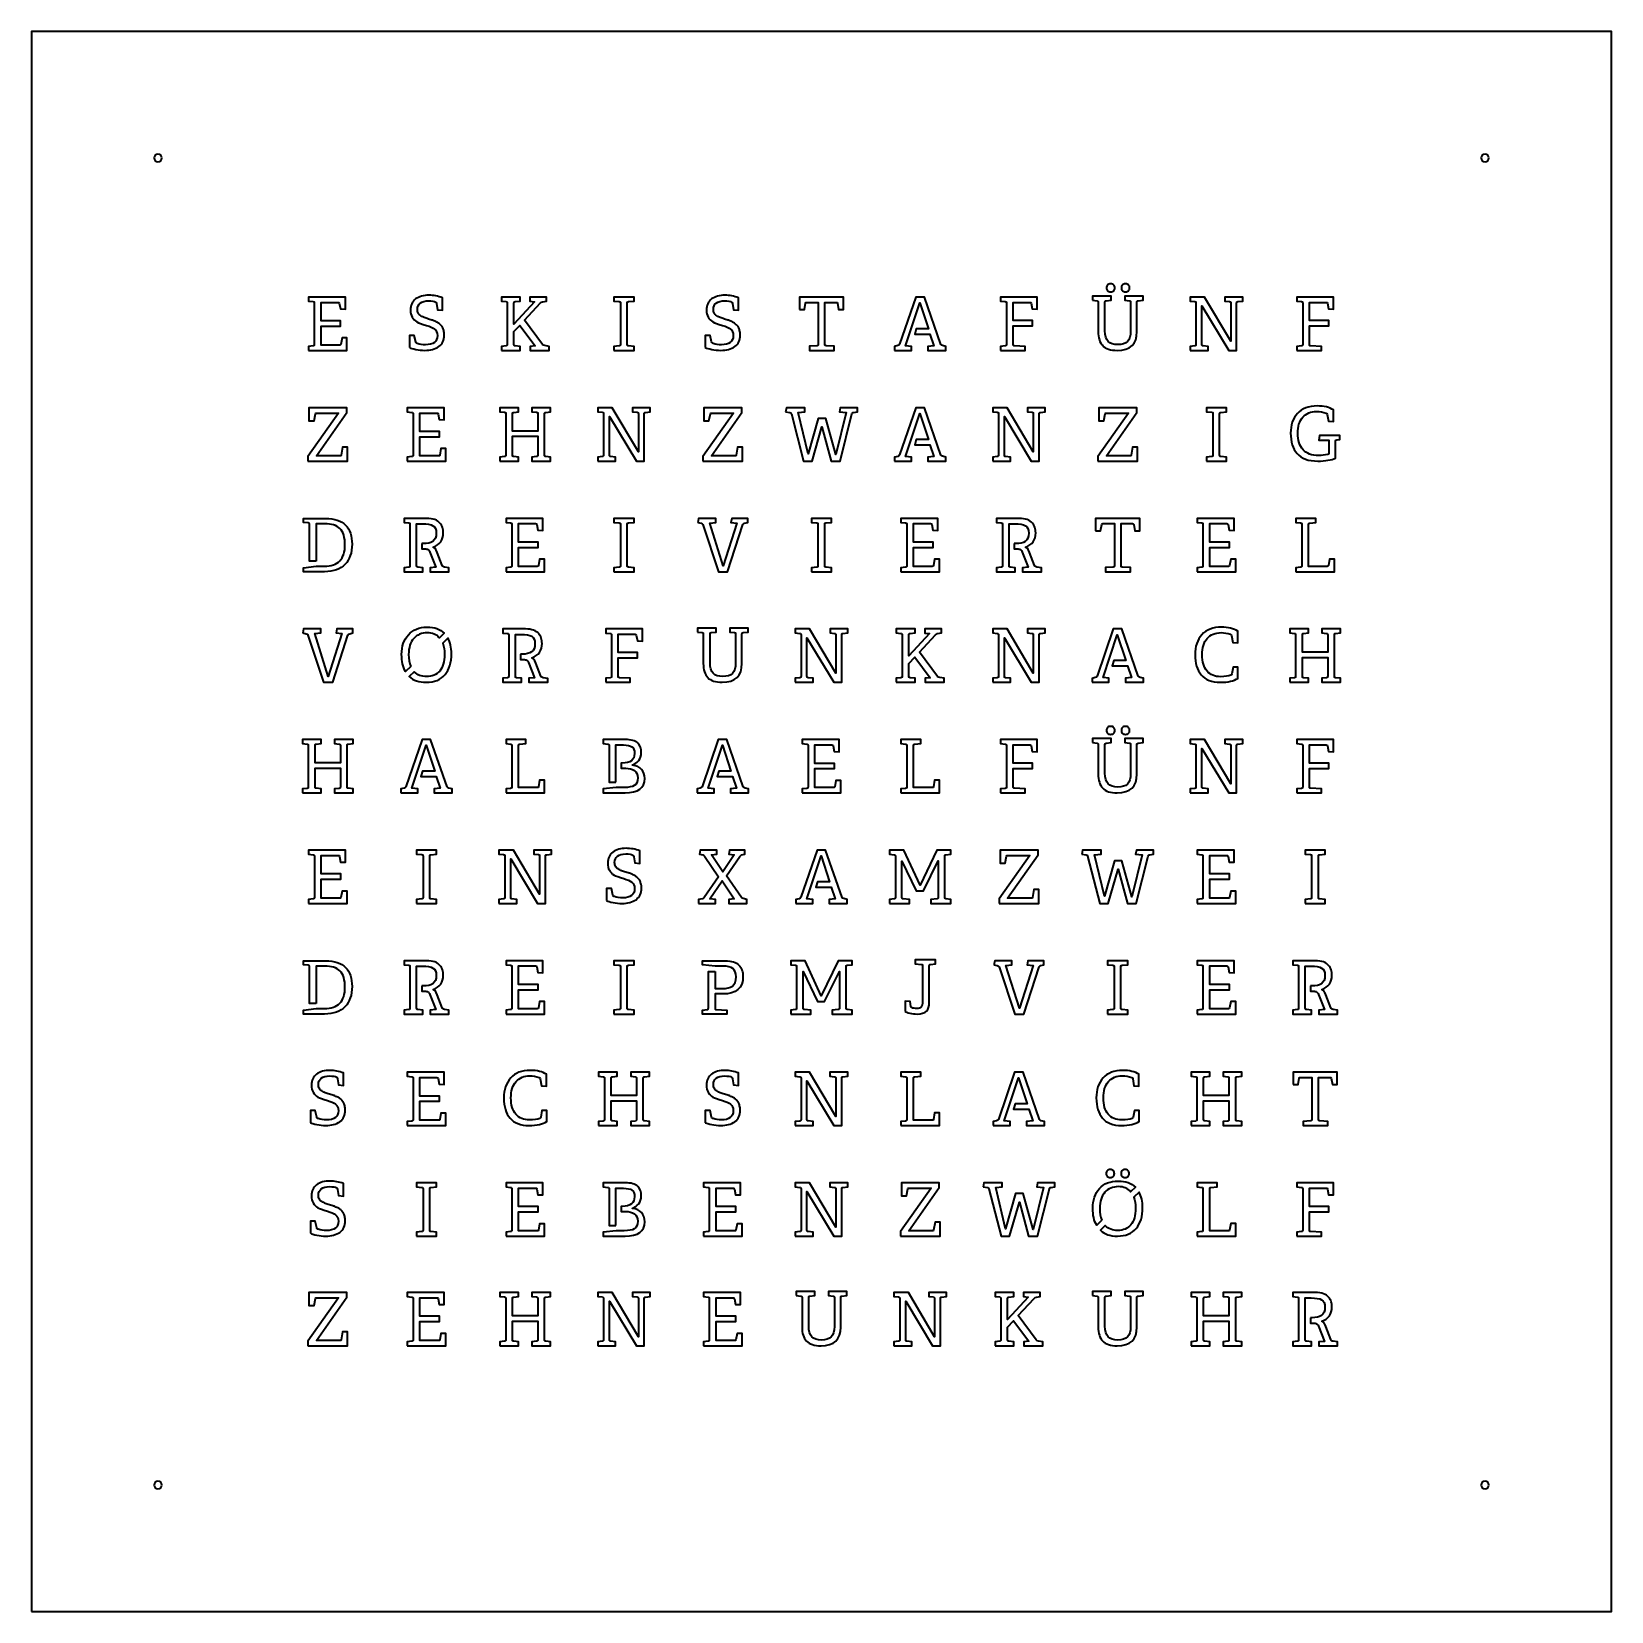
# Model space of a CAD drawing. Header units: inches. Extents: x 0 to 500, y 0 to 500.
import ezdxf

# ---------------------------------------------------------------- set-up
doc = ezdxf.new("R2010")
doc.units = ezdxf.units.IN
doc.header["$MEASUREMENT"] = 0
doc.layers.add('Layer 1', color=7, linetype='Continuous')

msp = doc.modelspace()

# ---------------------------------------------------------------- linework, layer by layer
at = {"layer": 'Layer 1', "color": 250, "lineweight": 35}
msp.add_lwpolyline([(0, 0), (500, 0), (500, 500), (0, 500), (0, 0)], dxfattribs=at)
for points, knots in [([(41.25, 460), (41.25, 459.31), (40.69, 458.75), (40, 458.75), (39.31, 458.75), (38.75, 459.31), (38.75, 460), (38.75, 460.69), (39.31, 461.25), (40, 461.25), (40.69, 461.25), (41.25, 460.69), (41.25, 460)], [0, 0, 0, 0, 1, 1, 1, 2, 2, 2, 3, 3, 3, 4, 4, 4, 4]), ([(461.25, 460), (461.25, 459.31), (460.69, 458.75), (460, 458.75), (459.31, 458.75), (458.75, 459.31), (458.75, 460), (458.75, 460.69), (459.31, 461.25), (460, 461.25), (460.69, 461.25), (461.25, 460.69), (461.25, 460)], [0, 0, 0, 0, 1, 1, 1, 2, 2, 2, 3, 3, 3, 4, 4, 4, 4]), ([(340.57, 417.96), (340.33, 418.19), (340.21, 418.49), (340.21, 418.88), (340.21, 419.27), (340.33, 419.57), (340.57, 419.8), (340.81, 420.03), (341.12, 420.15), (341.51, 420.15), (341.91, 420.15), (342.23, 420.03), (342.46, 419.8), (342.7, 419.57), (342.82, 419.27), (342.82, 418.88), (342.82, 418.49), (342.7, 418.19), (342.47, 417.96), (342.24, 417.73), (341.92, 417.61), (341.51, 417.61), (341.12, 417.61), (340.81, 417.73), (340.57, 417.96)], [0, 0, 0, 0, 1, 1, 1, 2, 2, 2, 3, 3, 3, 4, 4, 4, 5, 5, 5, 6, 6, 6, 7, 7, 7, 8, 8, 8, 8]), ([(345.26, 417.96), (345.02, 418.19), (344.91, 418.49), (344.91, 418.88), (344.91, 419.27), (345.02, 419.57), (345.26, 419.8), (345.49, 420.03), (345.81, 420.15), (346.21, 420.15), (346.61, 420.15), (346.93, 420.03), (347.17, 419.8), (347.4, 419.57), (347.52, 419.27), (347.52, 418.88), (347.52, 418.49), (347.4, 418.19), (347.17, 417.96), (346.93, 417.73), (346.61, 417.61), (346.21, 417.61), (345.81, 417.61), (345.49, 417.73), (345.26, 417.96)], [0, 0, 0, 0, 1, 1, 1, 2, 2, 2, 3, 3, 3, 4, 4, 4, 5, 5, 5, 6, 6, 6, 7, 7, 7, 8, 8, 8, 8]), ([(87.61, 399.11), (87.61, 399.11), (87.61, 400.37), (87.61, 400.37), (87.61, 400.37), (89.08, 400.53), (89.08, 400.53), (89.23, 400.55), (89.33, 400.59), (89.38, 400.65), (89.43, 400.71), (89.46, 400.82), (89.46, 401), (89.46, 401), (89.46, 414.07), (89.46, 414.07), (89.46, 414.25), (89.43, 414.38), (89.38, 414.43), (89.33, 414.48), (89.23, 414.52), (89.08, 414.53), (89.08, 414.53), (87.61, 414.69), (87.61, 414.69), (87.61, 414.69), (87.61, 415.98), (87.61, 415.98), (87.61, 415.98), (99.3, 415.98), (99.3, 415.98), (99.3, 415.98), (99.3, 412.13), (99.3, 412.13), (99.3, 412.13), (97.72, 412.22), (97.72, 412.22), (97.72, 412.22), (97.39, 414.02), (97.39, 414.02), (97.35, 414.22), (97.21, 414.32), (96.99, 414.31), (96.99, 414.31), (91.6, 414.31), (91.6, 414.31), (91.6, 414.31), (91.6, 408.44), (91.6, 408.44), (91.6, 408.44), (97.81, 408.44), (97.81, 408.44), (97.81, 408.44), (97.81, 406.78), (97.81, 406.78), (97.81, 406.78), (91.6, 406.78), (91.6, 406.78), (91.6, 406.78), (91.6, 400.76), (91.6, 400.76), (91.6, 400.76), (97.51, 400.76), (97.51, 400.76), (97.73, 400.76), (97.85, 400.85), (97.88, 401.02), (97.88, 401.02), (98.25, 403.05), (98.25, 403.05), (98.25, 403.05), (99.81, 403.05), (99.81, 403.05), (99.81, 403.05), (99.81, 399.11), (99.81, 399.11), (99.81, 399.11), (87.61, 399.11), (87.61, 399.11)], [0, 0, 0, 0, 1, 1, 1, 2, 2, 2, 3, 3, 3, 4, 4, 4, 5, 5, 5, 6, 6, 6, 7, 7, 7, 8, 8, 8, 9, 9, 9, 10, 10, 10, 11, 11, 11, 12, 12, 12, 13, 13, 13, 14, 14, 14, 15, 15, 15, 16, 16, 16, 17, 17, 17, 18, 18, 18, 19, 19, 19, 20, 20, 20, 21, 21, 21, 22, 22, 22, 23, 23, 23, 24, 24, 24, 25, 25, 25, 26, 26, 26, 26]), ([(119.56, 400), (119.56, 400), (119.56, 403.82), (119.56, 403.82), (119.56, 403.82), (121.12, 403.82), (121.12, 403.82), (121.12, 403.82), (121.56, 401.77), (121.56, 401.77), (121.59, 401.62), (121.63, 401.51), (121.69, 401.45), (121.75, 401.39), (121.86, 401.33), (122.02, 401.27), (122.81, 401), (123.68, 400.87), (124.63, 400.87), (127.16, 400.87), (128.42, 401.84), (128.42, 403.8), (128.42, 404.72), (128.13, 405.4), (127.55, 405.84), (126.98, 406.28), (126.13, 406.67), (125, 407), (123.48, 407.44), (122.46, 407.81), (121.95, 408.1), (120.61, 408.88), (119.93, 410.12), (119.92, 411.82), (119.92, 413.4), (120.46, 414.58), (121.55, 415.37), (122.64, 416.16), (124.05, 416.55), (125.77, 416.55), (127.23, 416.55), (128.68, 416.28), (130.09, 415.75), (130.09, 415.75), (130.09, 411.79), (130.09, 411.79), (130.09, 411.79), (128.49, 411.92), (128.49, 411.92), (128.49, 411.92), (128.14, 413.91), (128.14, 413.91), (128.08, 414.17), (127.99, 414.33), (127.89, 414.39), (127.43, 414.66), (126.69, 414.79), (125.67, 414.79), (124.49, 414.79), (123.6, 414.55), (123.01, 414.08), (122.41, 413.6), (122.12, 412.94), (122.12, 412.09), (122.12, 411.62), (122.2, 411.22), (122.37, 410.89), (122.54, 410.56), (122.82, 410.27), (123.21, 410.03), (123.61, 409.78), (123.97, 409.6), (124.28, 409.48), (124.6, 409.35), (125.06, 409.2), (125.65, 409.01), (125.65, 409.01), (126.67, 408.7), (126.67, 408.7), (126.89, 408.63), (127.22, 408.51), (127.65, 408.33), (128.07, 408.15), (128.39, 407.99), (128.6, 407.84), (128.81, 407.69), (129.07, 407.49), (129.38, 407.23), (129.69, 406.97), (129.91, 406.7), (130.05, 406.42), (130.19, 406.14), (130.32, 405.79), (130.43, 405.37), (130.55, 404.96), (130.6, 404.51), (130.6, 404.04), (130.6, 402.35), (130.03, 401.1), (128.88, 400.31), (127.73, 399.51), (126.25, 399.11), (124.44, 399.11), (123.48, 399.11), (122.53, 399.21), (121.6, 399.4), (120.67, 399.6), (119.99, 399.8), (119.56, 400)], [0, 0, 0, 0, 1, 1, 1, 2, 2, 2, 3, 3, 3, 4, 4, 4, 5, 5, 5, 6, 6, 6, 7, 7, 7, 8, 8, 8, 9, 9, 9, 10, 10, 10, 11, 11, 11, 12, 12, 12, 13, 13, 13, 14, 14, 14, 15, 15, 15, 16, 16, 16, 17, 17, 17, 18, 18, 18, 19, 19, 19, 20, 20, 20, 21, 21, 21, 22, 22, 22, 23, 23, 23, 24, 24, 24, 25, 25, 25, 26, 26, 26, 27, 27, 27, 28, 28, 28, 29, 29, 29, 30, 30, 30, 31, 31, 31, 32, 32, 32, 33, 33, 33, 34, 34, 34, 35, 35, 35, 36, 36, 36, 36]), ([(148.68, 399.11), (148.68, 399.11), (148.68, 400.37), (148.68, 400.37), (148.68, 400.37), (150.15, 400.53), (150.15, 400.53), (150.3, 400.55), (150.41, 400.59), (150.45, 400.65), (150.5, 400.71), (150.53, 400.82), (150.53, 401), (150.53, 401), (150.53, 414.08), (150.53, 414.08), (150.53, 414.27), (150.5, 414.39), (150.45, 414.45), (150.41, 414.5), (150.3, 414.54), (150.15, 414.55), (150.15, 414.55), (148.68, 414.71), (148.68, 414.71), (148.68, 414.71), (148.68, 415.97), (148.68, 415.97), (148.68, 415.97), (154.6, 415.97), (154.6, 415.97), (154.6, 415.97), (154.6, 414.71), (154.6, 414.71), (154.6, 414.71), (153.04, 414.53), (153.04, 414.53), (152.86, 414.52), (152.76, 414.48), (152.72, 414.42), (152.69, 414.37), (152.67, 414.25), (152.67, 414.08), (152.67, 414.08), (152.67, 407.43), (152.67, 407.43), (152.67, 407.43), (159.14, 414.51), (159.14, 414.51), (159.14, 414.51), (157.7, 414.69), (157.7, 414.69), (157.7, 414.69), (157.7, 415.97), (157.7, 415.97), (157.7, 415.97), (162.93, 415.97), (162.93, 415.97), (162.93, 415.97), (162.93, 414.71), (162.93, 414.71), (162.93, 414.71), (161.75, 414.51), (161.75, 414.51), (161.45, 414.46), (161.22, 414.33), (161.05, 414.11), (161.05, 414.11), (156, 408.66), (156, 408.66), (156, 408.66), (161.73, 400.98), (161.73, 400.98), (161.86, 400.77), (162.09, 400.65), (162.4, 400.6), (162.4, 400.6), (163.82, 400.37), (163.82, 400.37), (163.82, 400.37), (163.82, 399.11), (163.82, 399.11), (163.82, 399.11), (157.77, 399.11), (157.77, 399.11), (157.77, 399.11), (157.77, 400.37), (157.77, 400.37), (157.77, 400.37), (159.37, 400.56), (159.37, 400.56), (159.37, 400.56), (154.49, 407.03), (154.49, 407.03), (154.49, 407.03), (152.67, 405.05), (152.67, 405.05), (152.67, 405.05), (152.67, 401.02), (152.67, 401.02), (152.67, 400.83), (152.69, 400.71), (152.72, 400.66), (152.76, 400.61), (152.86, 400.57), (153.04, 400.56), (153.04, 400.56), (154.6, 400.37), (154.6, 400.37), (154.6, 400.37), (154.6, 399.11), (154.6, 399.11), (154.6, 399.11), (148.68, 399.11), (148.68, 399.11)], [0, 0, 0, 0, 1, 1, 1, 2, 2, 2, 3, 3, 3, 4, 4, 4, 5, 5, 5, 6, 6, 6, 7, 7, 7, 8, 8, 8, 9, 9, 9, 10, 10, 10, 11, 11, 11, 12, 12, 12, 13, 13, 13, 14, 14, 14, 15, 15, 15, 16, 16, 16, 17, 17, 17, 18, 18, 18, 19, 19, 19, 20, 20, 20, 21, 21, 21, 22, 22, 22, 23, 23, 23, 24, 24, 24, 25, 25, 25, 26, 26, 26, 27, 27, 27, 28, 28, 28, 29, 29, 29, 30, 30, 30, 31, 31, 31, 32, 32, 32, 33, 33, 33, 34, 34, 34, 35, 35, 35, 36, 36, 36, 37, 37, 37, 38, 38, 38, 38]), ([(184.31, 399.11), (184.31, 399.11), (184.31, 400.37), (184.31, 400.37), (184.31, 400.37), (186, 400.53), (186, 400.53), (186.16, 400.55), (186.26, 400.58), (186.31, 400.63), (186.35, 400.69), (186.38, 400.81), (186.38, 401), (186.38, 401), (186.38, 414.08), (186.38, 414.08), (186.38, 414.27), (186.35, 414.39), (186.31, 414.45), (186.26, 414.5), (186.16, 414.54), (186, 414.55), (186, 414.55), (184.31, 414.71), (184.31, 414.71), (184.31, 414.71), (184.31, 415.97), (184.31, 415.97), (184.31, 415.97), (190.69, 415.97), (190.69, 415.97), (190.69, 415.97), (190.69, 414.71), (190.69, 414.71), (190.69, 414.71), (188.89, 414.53), (188.89, 414.53), (188.71, 414.52), (188.61, 414.48), (188.57, 414.42), (188.53, 414.37), (188.51, 414.25), (188.51, 414.08), (188.51, 414.08), (188.51, 401.02), (188.51, 401.02), (188.51, 400.83), (188.53, 400.71), (188.57, 400.66), (188.62, 400.61), (188.72, 400.57), (188.89, 400.56), (188.89, 400.56), (190.69, 400.37), (190.69, 400.37), (190.69, 400.37), (190.69, 399.11), (190.69, 399.11), (190.69, 399.11), (184.31, 399.11), (184.31, 399.11)], [0, 0, 0, 0, 1, 1, 1, 2, 2, 2, 3, 3, 3, 4, 4, 4, 5, 5, 5, 6, 6, 6, 7, 7, 7, 8, 8, 8, 9, 9, 9, 10, 10, 10, 11, 11, 11, 12, 12, 12, 13, 13, 13, 14, 14, 14, 15, 15, 15, 16, 16, 16, 17, 17, 17, 18, 18, 18, 19, 19, 19, 20, 20, 20, 20]), ([(213.23, 400), (213.23, 400), (213.23, 403.82), (213.23, 403.82), (213.23, 403.82), (214.78, 403.82), (214.78, 403.82), (214.78, 403.82), (215.23, 401.77), (215.23, 401.77), (215.25, 401.62), (215.3, 401.51), (215.36, 401.45), (215.42, 401.39), (215.53, 401.33), (215.69, 401.27), (216.48, 401), (217.35, 400.87), (218.3, 400.87), (220.82, 400.87), (222.09, 401.84), (222.09, 403.8), (222.09, 404.72), (221.8, 405.4), (221.22, 405.84), (220.65, 406.28), (219.8, 406.67), (218.67, 407), (217.15, 407.44), (216.13, 407.81), (215.62, 408.1), (214.27, 408.88), (213.6, 410.12), (213.59, 411.82), (213.59, 413.4), (214.13, 414.58), (215.22, 415.37), (216.31, 416.16), (217.71, 416.55), (219.44, 416.55), (220.9, 416.55), (222.35, 416.28), (223.76, 415.75), (223.76, 415.75), (223.76, 411.79), (223.76, 411.79), (223.76, 411.79), (222.16, 411.92), (222.16, 411.92), (222.16, 411.92), (221.81, 413.91), (221.81, 413.91), (221.75, 414.17), (221.66, 414.33), (221.56, 414.39), (221.1, 414.66), (220.36, 414.79), (219.34, 414.79), (218.16, 414.79), (217.27, 414.55), (216.68, 414.08), (216.08, 413.6), (215.78, 412.94), (215.78, 412.09), (215.78, 411.62), (215.87, 411.22), (216.04, 410.89), (216.21, 410.56), (216.49, 410.27), (216.88, 410.03), (217.28, 409.78), (217.63, 409.6), (217.95, 409.48), (218.27, 409.35), (218.73, 409.2), (219.32, 409.01), (219.32, 409.01), (220.34, 408.7), (220.34, 408.7), (220.56, 408.63), (220.89, 408.51), (221.31, 408.33), (221.74, 408.15), (222.06, 407.99), (222.27, 407.84), (222.48, 407.69), (222.74, 407.49), (223.05, 407.23), (223.36, 406.97), (223.58, 406.7), (223.72, 406.42), (223.86, 406.14), (223.99, 405.79), (224.1, 405.37), (224.22, 404.96), (224.27, 404.51), (224.27, 404.04), (224.27, 402.35), (223.7, 401.1), (222.55, 400.31), (221.4, 399.51), (219.92, 399.11), (218.11, 399.11), (217.15, 399.11), (216.2, 399.21), (215.27, 399.4), (214.34, 399.6), (213.66, 399.8), (213.23, 400)], [0, 0, 0, 0, 1, 1, 1, 2, 2, 2, 3, 3, 3, 4, 4, 4, 5, 5, 5, 6, 6, 6, 7, 7, 7, 8, 8, 8, 9, 9, 9, 10, 10, 10, 11, 11, 11, 12, 12, 12, 13, 13, 13, 14, 14, 14, 15, 15, 15, 16, 16, 16, 17, 17, 17, 18, 18, 18, 19, 19, 19, 20, 20, 20, 21, 21, 21, 22, 22, 22, 23, 23, 23, 24, 24, 24, 25, 25, 25, 26, 26, 26, 27, 27, 27, 28, 28, 28, 29, 29, 29, 30, 30, 30, 31, 31, 31, 32, 32, 32, 33, 33, 33, 34, 34, 34, 35, 35, 35, 36, 36, 36, 36]), ([(243.01, 412.04), (243.01, 412.04), (243.01, 415.97), (243.01, 415.97), (243.01, 415.97), (256.99, 415.97), (256.99, 415.97), (256.99, 415.97), (256.99, 412.04), (256.99, 412.04), (256.99, 412.04), (255.43, 412.04), (255.43, 412.04), (255.43, 412.04), (255.05, 414.06), (255.05, 414.06), (255.02, 414.24), (254.9, 414.32), (254.68, 414.31), (254.68, 414.31), (251.08, 414.31), (251.08, 414.31), (251.08, 414.31), (251.08, 401.02), (251.08, 401.02), (251.08, 400.85), (251.09, 400.73), (251.13, 400.68), (251.17, 400.63), (251.28, 400.6), (251.45, 400.58), (251.45, 400.58), (254.01, 400.4), (254.01, 400.4), (254.01, 400.4), (254.01, 399.11), (254.01, 399.11), (254.01, 399.11), (246.16, 399.11), (246.16, 399.11), (246.16, 399.11), (246.16, 400.4), (246.16, 400.4), (246.16, 400.4), (248.56, 400.56), (248.56, 400.56), (248.71, 400.57), (248.81, 400.61), (248.86, 400.66), (248.91, 400.71), (248.94, 400.83), (248.94, 401.02), (248.94, 401.02), (248.94, 414.31), (248.94, 414.31), (248.94, 414.31), (245.32, 414.31), (245.32, 414.31), (245.1, 414.31), (244.98, 414.23), (244.95, 414.06), (244.95, 414.06), (244.58, 412.04), (244.58, 412.04), (244.58, 412.04), (243.01, 412.04), (243.01, 412.04)], [0, 0, 0, 0, 1, 1, 1, 2, 2, 2, 3, 3, 3, 4, 4, 4, 5, 5, 5, 6, 6, 6, 7, 7, 7, 8, 8, 8, 9, 9, 9, 10, 10, 10, 11, 11, 11, 12, 12, 12, 13, 13, 13, 14, 14, 14, 15, 15, 15, 16, 16, 16, 17, 17, 17, 18, 18, 18, 19, 19, 19, 20, 20, 20, 21, 21, 21, 22, 22, 22, 22]), ([(273.13, 399.11), (273.13, 399.11), (273.13, 400.35), (273.13, 400.35), (273.13, 400.35), (274.13, 400.6), (274.13, 400.6), (274.44, 400.68), (274.64, 400.82), (274.73, 401.05), (274.73, 401.05), (279.84, 415.97), (279.84, 415.97), (279.84, 415.97), (282.55, 415.97), (282.55, 415.97), (282.55, 415.97), (287.76, 401.02), (287.76, 401.02), (287.82, 400.83), (288.01, 400.7), (288.32, 400.62), (288.32, 400.62), (289.37, 400.37), (289.37, 400.37), (289.37, 400.37), (289.37, 399.11), (289.37, 399.11), (289.37, 399.11), (283.68, 399.11), (283.68, 399.11), (283.68, 399.11), (283.68, 400.37), (283.68, 400.37), (283.68, 400.37), (285.59, 400.58), (285.59, 400.58), (285.59, 400.58), (284.33, 404.26), (284.33, 404.26), (284.33, 404.26), (279.49, 404.26), (279.49, 404.26), (279.49, 404.26), (280, 405.96), (280, 405.96), (280, 405.96), (283.82, 405.96), (283.82, 405.96), (283.82, 405.96), (281.12, 414.16), (281.12, 414.16), (281.12, 414.16), (276.61, 400.58), (276.61, 400.58), (276.61, 400.58), (278.48, 400.37), (278.48, 400.37), (278.48, 400.37), (278.48, 399.11), (278.48, 399.11), (278.48, 399.11), (273.13, 399.11), (273.13, 399.11)], [0, 0, 0, 0, 1, 1, 1, 2, 2, 2, 3, 3, 3, 4, 4, 4, 5, 5, 5, 6, 6, 6, 7, 7, 7, 8, 8, 8, 9, 9, 9, 10, 10, 10, 11, 11, 11, 12, 12, 12, 13, 13, 13, 14, 14, 14, 15, 15, 15, 16, 16, 16, 17, 17, 17, 18, 18, 18, 19, 19, 19, 20, 20, 20, 21, 21, 21, 21]), ([(306.7, 399.11), (306.7, 399.11), (306.7, 400.37), (306.7, 400.37), (306.7, 400.37), (308.17, 400.53), (308.17, 400.53), (308.32, 400.55), (308.42, 400.59), (308.47, 400.65), (308.52, 400.71), (308.54, 400.82), (308.54, 401), (308.54, 401), (308.54, 414.06), (308.54, 414.06), (308.54, 414.25), (308.52, 414.38), (308.47, 414.43), (308.42, 414.48), (308.32, 414.51), (308.17, 414.53), (308.17, 414.53), (306.7, 414.69), (306.7, 414.69), (306.7, 414.69), (306.7, 415.97), (306.7, 415.97), (306.7, 415.97), (318.3, 415.97), (318.3, 415.97), (318.3, 415.97), (318.3, 412.13), (318.3, 412.13), (318.3, 412.13), (316.72, 412.22), (316.72, 412.22), (316.72, 412.22), (316.39, 414.02), (316.39, 414.02), (316.34, 414.22), (316.21, 414.32), (315.99, 414.31), (315.99, 414.31), (310.68, 414.31), (310.68, 414.31), (310.68, 414.31), (310.68, 408.52), (310.68, 408.52), (310.68, 408.52), (316.81, 408.52), (316.81, 408.52), (316.81, 408.52), (316.81, 406.84), (316.81, 406.84), (316.81, 406.84), (310.68, 406.84), (310.68, 406.84), (310.68, 406.84), (310.68, 401.02), (310.68, 401.02), (310.68, 400.83), (310.7, 400.71), (310.74, 400.66), (310.78, 400.61), (310.88, 400.57), (311.06, 400.56), (311.06, 400.56), (314.48, 400.37), (314.48, 400.37), (314.48, 400.37), (314.48, 399.11), (314.48, 399.11), (314.48, 399.11), (306.7, 399.11), (306.7, 399.11)], [0, 0, 0, 0, 1, 1, 1, 2, 2, 2, 3, 3, 3, 4, 4, 4, 5, 5, 5, 6, 6, 6, 7, 7, 7, 8, 8, 8, 9, 9, 9, 10, 10, 10, 11, 11, 11, 12, 12, 12, 13, 13, 13, 14, 14, 14, 15, 15, 15, 16, 16, 16, 17, 17, 17, 18, 18, 18, 19, 19, 19, 20, 20, 20, 21, 21, 21, 22, 22, 22, 23, 23, 23, 24, 24, 24, 25, 25, 25, 25]), ([(335.73, 415), (335.73, 415), (335.73, 416.26), (335.73, 416.26), (335.73, 416.26), (341.66, 416.26), (341.66, 416.26), (341.66, 416.26), (341.66, 415), (341.66, 415), (341.66, 415), (340.09, 414.82), (340.09, 414.82), (339.91, 414.8), (339.81, 414.76), (339.77, 414.71), (339.74, 414.65), (339.72, 414.54), (339.72, 414.37), (339.72, 414.37), (339.72, 405.33), (339.72, 405.33), (339.72, 403.78), (340.05, 402.65), (340.71, 401.96), (341.37, 401.27), (342.38, 400.93), (343.75, 400.93), (345.16, 400.93), (346.18, 401.26), (346.84, 401.91), (347.49, 402.56), (347.82, 403.68), (347.82, 405.27), (347.82, 405.27), (347.82, 414.37), (347.82, 414.37), (347.82, 414.56), (347.79, 414.68), (347.75, 414.73), (347.7, 414.79), (347.6, 414.82), (347.45, 414.84), (347.45, 414.84), (345.99, 415), (345.99, 415), (345.99, 415), (345.99, 416.26), (345.99, 416.26), (345.99, 416.26), (351.77, 416.26), (351.77, 416.26), (351.77, 416.26), (351.77, 415), (351.77, 415), (351.77, 415), (350.2, 414.82), (350.2, 414.82), (350.02, 414.8), (349.92, 414.76), (349.88, 414.71), (349.85, 414.65), (349.83, 414.54), (349.83, 414.37), (349.83, 414.37), (349.83, 405.04), (349.83, 405.04), (349.83, 401.1), (347.76, 399.12), (343.61, 399.11), (341.48, 399.11), (339.94, 399.61), (339, 400.6), (338.05, 401.59), (337.58, 403.08), (337.58, 405.09), (337.58, 405.09), (337.58, 414.37), (337.58, 414.37), (337.58, 414.56), (337.55, 414.68), (337.5, 414.73), (337.46, 414.79), (337.36, 414.82), (337.21, 414.84), (337.21, 414.84), (335.73, 415), (335.73, 415)], [0, 0, 0, 0, 1, 1, 1, 2, 2, 2, 3, 3, 3, 4, 4, 4, 5, 5, 5, 6, 6, 6, 7, 7, 7, 8, 8, 8, 9, 9, 9, 10, 10, 10, 11, 11, 11, 12, 12, 12, 13, 13, 13, 14, 14, 14, 15, 15, 15, 16, 16, 16, 17, 17, 17, 18, 18, 18, 19, 19, 19, 20, 20, 20, 21, 21, 21, 22, 22, 22, 23, 23, 23, 24, 24, 24, 25, 25, 25, 26, 26, 26, 27, 27, 27, 28, 28, 28, 29, 29, 29, 29]), ([(366.68, 399.11), (366.68, 399.11), (366.68, 400.37), (366.68, 400.37), (366.68, 400.37), (368.15, 400.53), (368.15, 400.53), (368.3, 400.55), (368.4, 400.59), (368.45, 400.65), (368.5, 400.71), (368.52, 400.82), (368.52, 401), (368.52, 401), (368.52, 414.08), (368.52, 414.08), (368.52, 414.27), (368.5, 414.39), (368.45, 414.45), (368.4, 414.5), (368.3, 414.54), (368.15, 414.55), (368.15, 414.55), (366.68, 414.71), (366.68, 414.71), (366.68, 414.71), (366.68, 415.99), (366.68, 415.99), (366.68, 415.99), (371.24, 415.99), (371.24, 415.99), (371.24, 415.99), (379.53, 402), (379.53, 402), (379.53, 402), (379.53, 414.08), (379.53, 414.08), (379.53, 414.27), (379.5, 414.39), (379.46, 414.45), (379.41, 414.5), (379.32, 414.54), (379.16, 414.55), (379.16, 414.55), (377.7, 414.71), (377.7, 414.71), (377.7, 414.71), (377.7, 415.97), (377.7, 415.97), (377.7, 415.97), (383.32, 415.97), (383.32, 415.97), (383.32, 415.97), (383.32, 414.71), (383.32, 414.71), (383.32, 414.71), (381.77, 414.53), (381.77, 414.53), (381.59, 414.52), (381.48, 414.48), (381.45, 414.42), (381.41, 414.37), (381.39, 414.25), (381.39, 414.08), (381.39, 414.08), (381.39, 399.11), (381.39, 399.11), (381.39, 399.11), (378.9, 399.11), (378.9, 399.11), (378.9, 399.11), (370.41, 413.2), (370.41, 413.2), (370.41, 413.2), (370.41, 401.02), (370.41, 401.02), (370.41, 400.83), (370.43, 400.71), (370.46, 400.66), (370.5, 400.61), (370.6, 400.57), (370.77, 400.56), (370.77, 400.56), (372.34, 400.37), (372.34, 400.37), (372.34, 400.37), (372.34, 399.11), (372.34, 399.11), (372.34, 399.11), (366.68, 399.11), (366.68, 399.11)], [0, 0, 0, 0, 1, 1, 1, 2, 2, 2, 3, 3, 3, 4, 4, 4, 5, 5, 5, 6, 6, 6, 7, 7, 7, 8, 8, 8, 9, 9, 9, 10, 10, 10, 11, 11, 11, 12, 12, 12, 13, 13, 13, 14, 14, 14, 15, 15, 15, 16, 16, 16, 17, 17, 17, 18, 18, 18, 19, 19, 19, 20, 20, 20, 21, 21, 21, 22, 22, 22, 23, 23, 23, 24, 24, 24, 25, 25, 25, 26, 26, 26, 27, 27, 27, 28, 28, 28, 29, 29, 29, 30, 30, 30, 30]), ([(400.45, 399.11), (400.45, 399.11), (400.45, 400.37), (400.45, 400.37), (400.45, 400.37), (401.92, 400.53), (401.92, 400.53), (402.07, 400.55), (402.17, 400.59), (402.22, 400.65), (402.27, 400.71), (402.29, 400.82), (402.29, 401), (402.29, 401), (402.29, 414.06), (402.29, 414.06), (402.29, 414.25), (402.27, 414.38), (402.22, 414.43), (402.17, 414.48), (402.07, 414.51), (401.92, 414.53), (401.92, 414.53), (400.45, 414.69), (400.45, 414.69), (400.45, 414.69), (400.45, 415.97), (400.45, 415.97), (400.45, 415.97), (412.05, 415.97), (412.05, 415.97), (412.05, 415.97), (412.05, 412.13), (412.05, 412.13), (412.05, 412.13), (410.47, 412.22), (410.47, 412.22), (410.47, 412.22), (410.14, 414.02), (410.14, 414.02), (410.09, 414.22), (409.96, 414.32), (409.74, 414.31), (409.74, 414.31), (404.43, 414.31), (404.43, 414.31), (404.43, 414.31), (404.43, 408.52), (404.43, 408.52), (404.43, 408.52), (410.56, 408.52), (410.56, 408.52), (410.56, 408.52), (410.56, 406.84), (410.56, 406.84), (410.56, 406.84), (404.43, 406.84), (404.43, 406.84), (404.43, 406.84), (404.43, 401.02), (404.43, 401.02), (404.43, 400.83), (404.45, 400.71), (404.49, 400.66), (404.52, 400.61), (404.63, 400.57), (404.81, 400.56), (404.81, 400.56), (408.23, 400.37), (408.23, 400.37), (408.23, 400.37), (408.23, 399.11), (408.23, 399.11), (408.23, 399.11), (400.45, 399.11), (400.45, 399.11)], [0, 0, 0, 0, 1, 1, 1, 2, 2, 2, 3, 3, 3, 4, 4, 4, 5, 5, 5, 6, 6, 6, 7, 7, 7, 8, 8, 8, 9, 9, 9, 10, 10, 10, 11, 11, 11, 12, 12, 12, 13, 13, 13, 14, 14, 14, 15, 15, 15, 16, 16, 16, 17, 17, 17, 18, 18, 18, 19, 19, 19, 20, 20, 20, 21, 21, 21, 22, 22, 22, 23, 23, 23, 24, 24, 24, 25, 25, 25, 25]), ([(87.48, 364.07), (87.48, 364.07), (87.48, 365.49), (87.48, 365.49), (87.48, 365.49), (97.17, 379.27), (97.17, 379.27), (97.17, 379.27), (90.19, 379.27), (90.19, 379.27), (89.97, 379.27), (89.85, 379.19), (89.82, 379.02), (89.82, 379.02), (89.38, 376.85), (89.38, 376.85), (89.38, 376.85), (87.79, 376.78), (87.79, 376.78), (87.79, 376.78), (87.79, 380.93), (87.79, 380.93), (87.79, 380.93), (99.79, 380.93), (99.79, 380.93), (99.79, 380.93), (99.79, 379.46), (99.79, 379.46), (99.79, 379.46), (90.17, 365.72), (90.17, 365.72), (90.17, 365.72), (97.62, 365.72), (97.62, 365.72), (97.83, 365.72), (97.96, 365.8), (97.99, 365.98), (97.99, 365.98), (98.43, 368.47), (98.43, 368.47), (98.43, 368.47), (100.02, 368.47), (100.02, 368.47), (100.02, 368.47), (100.02, 364.07), (100.02, 364.07), (100.02, 364.07), (87.48, 364.07), (87.48, 364.07)], [0, 0, 0, 0, 1, 1, 1, 2, 2, 2, 3, 3, 3, 4, 4, 4, 5, 5, 5, 6, 6, 6, 7, 7, 7, 8, 8, 8, 9, 9, 9, 10, 10, 10, 11, 11, 11, 12, 12, 12, 13, 13, 13, 14, 14, 14, 15, 15, 15, 16, 16, 16, 16]), ([(118.9, 364.07), (118.9, 364.07), (118.9, 365.33), (118.9, 365.33), (118.9, 365.33), (120.37, 365.49), (120.37, 365.49), (120.52, 365.5), (120.62, 365.54), (120.67, 365.6), (120.72, 365.66), (120.74, 365.78), (120.74, 365.95), (120.74, 365.95), (120.74, 379.02), (120.74, 379.02), (120.74, 379.21), (120.72, 379.33), (120.67, 379.39), (120.62, 379.44), (120.52, 379.47), (120.37, 379.49), (120.37, 379.49), (118.9, 379.65), (118.9, 379.65), (118.9, 379.65), (118.9, 380.93), (118.9, 380.93), (118.9, 380.93), (130.59, 380.93), (130.59, 380.93), (130.59, 380.93), (130.59, 377.09), (130.59, 377.09), (130.59, 377.09), (129.01, 377.18), (129.01, 377.18), (129.01, 377.18), (128.68, 378.97), (128.68, 378.97), (128.63, 379.18), (128.5, 379.28), (128.28, 379.27), (128.28, 379.27), (122.88, 379.27), (122.88, 379.27), (122.88, 379.27), (122.88, 373.4), (122.88, 373.4), (122.88, 373.4), (129.1, 373.4), (129.1, 373.4), (129.1, 373.4), (129.1, 371.73), (129.1, 371.73), (129.1, 371.73), (122.88, 371.73), (122.88, 371.73), (122.88, 371.73), (122.88, 365.72), (122.88, 365.72), (122.88, 365.72), (128.8, 365.72), (128.8, 365.72), (129.01, 365.72), (129.14, 365.8), (129.17, 365.98), (129.17, 365.98), (129.54, 368), (129.54, 368), (129.54, 368), (131.1, 368), (131.1, 368), (131.1, 368), (131.1, 364.07), (131.1, 364.07), (131.1, 364.07), (118.9, 364.07), (118.9, 364.07)], [0, 0, 0, 0, 1, 1, 1, 2, 2, 2, 3, 3, 3, 4, 4, 4, 5, 5, 5, 6, 6, 6, 7, 7, 7, 8, 8, 8, 9, 9, 9, 10, 10, 10, 11, 11, 11, 12, 12, 12, 13, 13, 13, 14, 14, 14, 15, 15, 15, 16, 16, 16, 17, 17, 17, 18, 18, 18, 19, 19, 19, 20, 20, 20, 21, 21, 21, 22, 22, 22, 23, 23, 23, 24, 24, 24, 25, 25, 25, 26, 26, 26, 26]), ([(148.22, 364.07), (148.22, 364.07), (148.22, 365.33), (148.22, 365.33), (148.22, 365.33), (149.68, 365.49), (149.68, 365.49), (149.84, 365.5), (149.94, 365.54), (149.99, 365.6), (150.04, 365.66), (150.06, 365.78), (150.06, 365.95), (150.06, 365.95), (150.06, 379.04), (150.06, 379.04), (150.06, 379.23), (150.04, 379.35), (149.99, 379.4), (149.94, 379.46), (149.84, 379.49), (149.68, 379.51), (149.68, 379.51), (148.22, 379.67), (148.22, 379.67), (148.22, 379.67), (148.22, 380.93), (148.22, 380.93), (148.22, 380.93), (154.13, 380.93), (154.13, 380.93), (154.13, 380.93), (154.13, 379.67), (154.13, 379.67), (154.13, 379.67), (152.58, 379.49), (152.58, 379.49), (152.4, 379.47), (152.29, 379.44), (152.25, 379.38), (152.22, 379.32), (152.2, 379.21), (152.2, 379.04), (152.2, 379.04), (152.2, 373.59), (152.2, 373.59), (152.2, 373.59), (160.22, 373.59), (160.22, 373.59), (160.22, 373.59), (160.22, 379.04), (160.22, 379.04), (160.22, 379.23), (160.19, 379.35), (160.14, 379.4), (160.09, 379.46), (159.99, 379.49), (159.84, 379.51), (159.84, 379.51), (158.37, 379.67), (158.37, 379.67), (158.37, 379.67), (158.37, 380.93), (158.37, 380.93), (158.37, 380.93), (164.28, 380.93), (164.28, 380.93), (164.28, 380.93), (164.28, 379.67), (164.28, 379.67), (164.28, 379.67), (162.73, 379.49), (162.73, 379.49), (162.55, 379.47), (162.44, 379.44), (162.4, 379.38), (162.37, 379.32), (162.35, 379.21), (162.35, 379.04), (162.35, 379.04), (162.35, 365.98), (162.35, 365.98), (162.35, 365.79), (162.37, 365.67), (162.4, 365.62), (162.44, 365.56), (162.55, 365.53), (162.73, 365.51), (162.73, 365.51), (164.28, 365.33), (164.28, 365.33), (164.28, 365.33), (164.28, 364.07), (164.28, 364.07), (164.28, 364.07), (158.37, 364.07), (158.37, 364.07), (158.37, 364.07), (158.37, 365.33), (158.37, 365.33), (158.37, 365.33), (159.84, 365.49), (159.84, 365.49), (159.99, 365.5), (160.09, 365.54), (160.14, 365.6), (160.19, 365.66), (160.22, 365.78), (160.22, 365.95), (160.22, 365.95), (160.22, 371.92), (160.22, 371.92), (160.22, 371.92), (152.2, 371.92), (152.2, 371.92), (152.2, 371.92), (152.2, 365.98), (152.2, 365.98), (152.2, 365.79), (152.22, 365.67), (152.25, 365.62), (152.29, 365.56), (152.4, 365.53), (152.58, 365.51), (152.58, 365.51), (154.13, 365.33), (154.13, 365.33), (154.13, 365.33), (154.13, 364.07), (154.13, 364.07), (154.13, 364.07), (148.22, 364.07), (148.22, 364.07)], [0, 0, 0, 0, 1, 1, 1, 2, 2, 2, 3, 3, 3, 4, 4, 4, 5, 5, 5, 6, 6, 6, 7, 7, 7, 8, 8, 8, 9, 9, 9, 10, 10, 10, 11, 11, 11, 12, 12, 12, 13, 13, 13, 14, 14, 14, 15, 15, 15, 16, 16, 16, 17, 17, 17, 18, 18, 18, 19, 19, 19, 20, 20, 20, 21, 21, 21, 22, 22, 22, 23, 23, 23, 24, 24, 24, 25, 25, 25, 26, 26, 26, 27, 27, 27, 28, 28, 28, 29, 29, 29, 30, 30, 30, 31, 31, 31, 32, 32, 32, 33, 33, 33, 34, 34, 34, 35, 35, 35, 36, 36, 36, 37, 37, 37, 38, 38, 38, 39, 39, 39, 40, 40, 40, 41, 41, 41, 42, 42, 42, 43, 43, 43, 44, 44, 44, 44]), ([(179.18, 364.07), (179.18, 364.07), (179.18, 365.33), (179.18, 365.33), (179.18, 365.33), (180.65, 365.49), (180.65, 365.49), (180.8, 365.5), (180.9, 365.54), (180.95, 365.6), (181, 365.66), (181.02, 365.78), (181.02, 365.95), (181.02, 365.95), (181.02, 379.04), (181.02, 379.04), (181.02, 379.23), (181, 379.35), (180.95, 379.4), (180.9, 379.46), (180.8, 379.49), (180.65, 379.51), (180.65, 379.51), (179.18, 379.67), (179.18, 379.67), (179.18, 379.67), (179.18, 380.95), (179.18, 380.95), (179.18, 380.95), (183.74, 380.95), (183.74, 380.95), (183.74, 380.95), (192.03, 366.96), (192.03, 366.96), (192.03, 366.96), (192.03, 379.04), (192.03, 379.04), (192.03, 379.23), (192, 379.35), (191.96, 379.4), (191.91, 379.46), (191.82, 379.49), (191.66, 379.51), (191.66, 379.51), (190.2, 379.67), (190.2, 379.67), (190.2, 379.67), (190.2, 380.93), (190.2, 380.93), (190.2, 380.93), (195.82, 380.93), (195.82, 380.93), (195.82, 380.93), (195.82, 379.67), (195.82, 379.67), (195.82, 379.67), (194.27, 379.49), (194.27, 379.49), (194.09, 379.47), (193.98, 379.43), (193.95, 379.38), (193.91, 379.32), (193.89, 379.21), (193.89, 379.04), (193.89, 379.04), (193.89, 364.07), (193.89, 364.07), (193.89, 364.07), (191.4, 364.07), (191.4, 364.07), (191.4, 364.07), (182.91, 378.15), (182.91, 378.15), (182.91, 378.15), (182.91, 365.98), (182.91, 365.98), (182.91, 365.79), (182.93, 365.67), (182.96, 365.62), (183, 365.56), (183.1, 365.53), (183.27, 365.51), (183.27, 365.51), (184.84, 365.33), (184.84, 365.33), (184.84, 365.33), (184.84, 364.07), (184.84, 364.07), (184.84, 364.07), (179.18, 364.07), (179.18, 364.07)], [0, 0, 0, 0, 1, 1, 1, 2, 2, 2, 3, 3, 3, 4, 4, 4, 5, 5, 5, 6, 6, 6, 7, 7, 7, 8, 8, 8, 9, 9, 9, 10, 10, 10, 11, 11, 11, 12, 12, 12, 13, 13, 13, 14, 14, 14, 15, 15, 15, 16, 16, 16, 17, 17, 17, 18, 18, 18, 19, 19, 19, 20, 20, 20, 21, 21, 21, 22, 22, 22, 23, 23, 23, 24, 24, 24, 25, 25, 25, 26, 26, 26, 27, 27, 27, 28, 28, 28, 29, 29, 29, 30, 30, 30, 30]), ([(212.48, 364.07), (212.48, 364.07), (212.48, 365.49), (212.48, 365.49), (212.48, 365.49), (222.17, 379.27), (222.17, 379.27), (222.17, 379.27), (215.19, 379.27), (215.19, 379.27), (214.97, 379.27), (214.85, 379.19), (214.82, 379.02), (214.82, 379.02), (214.38, 376.85), (214.38, 376.85), (214.38, 376.85), (212.79, 376.78), (212.79, 376.78), (212.79, 376.78), (212.79, 380.93), (212.79, 380.93), (212.79, 380.93), (224.79, 380.93), (224.79, 380.93), (224.79, 380.93), (224.79, 379.46), (224.79, 379.46), (224.79, 379.46), (215.17, 365.72), (215.17, 365.72), (215.17, 365.72), (222.62, 365.72), (222.62, 365.72), (222.83, 365.72), (222.96, 365.8), (222.99, 365.98), (222.99, 365.98), (223.43, 368.47), (223.43, 368.47), (223.43, 368.47), (225.02, 368.47), (225.02, 368.47), (225.02, 368.47), (225.02, 364.07), (225.02, 364.07), (225.02, 364.07), (212.48, 364.07), (212.48, 364.07)], [0, 0, 0, 0, 1, 1, 1, 2, 2, 2, 3, 3, 3, 4, 4, 4, 5, 5, 5, 6, 6, 6, 7, 7, 7, 8, 8, 8, 9, 9, 9, 10, 10, 10, 11, 11, 11, 12, 12, 12, 13, 13, 13, 14, 14, 14, 15, 15, 15, 16, 16, 16, 16]), ([(238.65, 379.67), (238.65, 379.67), (238.89, 380.93), (238.89, 380.93), (238.89, 380.93), (244.73, 380.93), (244.73, 380.93), (244.73, 380.93), (244.73, 379.67), (244.73, 379.67), (244.73, 379.67), (242.66, 379.44), (242.66, 379.44), (242.66, 379.44), (245.77, 366.38), (245.77, 366.38), (245.77, 366.38), (248.95, 377.53), (248.95, 377.53), (248.95, 377.53), (251.35, 377.53), (251.35, 377.53), (251.35, 377.53), (254.5, 366.19), (254.5, 366.19), (254.5, 366.19), (257.79, 379.44), (257.79, 379.44), (257.79, 379.44), (255.68, 379.67), (255.68, 379.67), (255.68, 379.67), (255.91, 380.93), (255.91, 380.93), (255.91, 380.93), (261.35, 380.93), (261.35, 380.93), (261.35, 380.93), (261.35, 379.67), (261.35, 379.67), (261.35, 379.67), (260.14, 379.46), (260.14, 379.46), (259.97, 379.43), (259.85, 379.39), (259.79, 379.33), (259.73, 379.27), (259.68, 379.16), (259.63, 379), (259.63, 379), (255.88, 364.07), (255.88, 364.07), (255.88, 364.07), (253.06, 364.07), (253.06, 364.07), (253.06, 364.07), (250.13, 374.87), (250.13, 374.87), (250.13, 374.87), (247.02, 364.07), (247.02, 364.07), (247.02, 364.07), (244.35, 364.07), (244.35, 364.07), (244.35, 364.07), (240.49, 379), (240.49, 379), (240.43, 379.25), (240.28, 379.39), (240.03, 379.44), (240.03, 379.44), (238.65, 379.67), (238.65, 379.67)], [0, 0, 0, 0, 1, 1, 1, 2, 2, 2, 3, 3, 3, 4, 4, 4, 5, 5, 5, 6, 6, 6, 7, 7, 7, 8, 8, 8, 9, 9, 9, 10, 10, 10, 11, 11, 11, 12, 12, 12, 13, 13, 13, 14, 14, 14, 15, 15, 15, 16, 16, 16, 17, 17, 17, 18, 18, 18, 19, 19, 19, 20, 20, 20, 21, 21, 21, 22, 22, 22, 23, 23, 23, 24, 24, 24, 24]), ([(273.13, 364.07), (273.13, 364.07), (273.13, 365.31), (273.13, 365.31), (273.13, 365.31), (274.13, 365.56), (274.13, 365.56), (274.44, 365.63), (274.64, 365.78), (274.73, 366), (274.73, 366), (279.84, 380.93), (279.84, 380.93), (279.84, 380.93), (282.55, 380.93), (282.55, 380.93), (282.55, 380.93), (287.76, 365.98), (287.76, 365.98), (287.82, 365.79), (288.01, 365.65), (288.32, 365.58), (288.32, 365.58), (289.37, 365.33), (289.37, 365.33), (289.37, 365.33), (289.37, 364.07), (289.37, 364.07), (289.37, 364.07), (283.68, 364.07), (283.68, 364.07), (283.68, 364.07), (283.68, 365.33), (283.68, 365.33), (283.68, 365.33), (285.59, 365.54), (285.59, 365.54), (285.59, 365.54), (284.33, 369.22), (284.33, 369.22), (284.33, 369.22), (279.49, 369.22), (279.49, 369.22), (279.49, 369.22), (280, 370.91), (280, 370.91), (280, 370.91), (283.82, 370.91), (283.82, 370.91), (283.82, 370.91), (281.12, 379.11), (281.12, 379.11), (281.12, 379.11), (276.61, 365.54), (276.61, 365.54), (276.61, 365.54), (278.49, 365.33), (278.49, 365.33), (278.49, 365.33), (278.49, 364.07), (278.49, 364.07), (278.49, 364.07), (273.13, 364.07), (273.13, 364.07)], [0, 0, 0, 0, 1, 1, 1, 2, 2, 2, 3, 3, 3, 4, 4, 4, 5, 5, 5, 6, 6, 6, 7, 7, 7, 8, 8, 8, 9, 9, 9, 10, 10, 10, 11, 11, 11, 12, 12, 12, 13, 13, 13, 14, 14, 14, 15, 15, 15, 16, 16, 16, 17, 17, 17, 18, 18, 18, 19, 19, 19, 20, 20, 20, 21, 21, 21, 21]), ([(304.18, 364.07), (304.18, 364.07), (304.18, 365.33), (304.18, 365.33), (304.18, 365.33), (305.65, 365.49), (305.65, 365.49), (305.8, 365.5), (305.9, 365.54), (305.95, 365.6), (306, 365.66), (306.02, 365.78), (306.02, 365.95), (306.02, 365.95), (306.02, 379.04), (306.02, 379.04), (306.02, 379.23), (306, 379.35), (305.95, 379.4), (305.9, 379.46), (305.8, 379.49), (305.65, 379.51), (305.65, 379.51), (304.18, 379.67), (304.18, 379.67), (304.18, 379.67), (304.18, 380.95), (304.18, 380.95), (304.18, 380.95), (308.74, 380.95), (308.74, 380.95), (308.74, 380.95), (317.03, 366.96), (317.03, 366.96), (317.03, 366.96), (317.03, 379.04), (317.03, 379.04), (317.03, 379.23), (317, 379.35), (316.96, 379.4), (316.91, 379.46), (316.82, 379.49), (316.66, 379.51), (316.66, 379.51), (315.2, 379.67), (315.2, 379.67), (315.2, 379.67), (315.2, 380.93), (315.2, 380.93), (315.2, 380.93), (320.82, 380.93), (320.82, 380.93), (320.82, 380.93), (320.82, 379.67), (320.82, 379.67), (320.82, 379.67), (319.27, 379.49), (319.27, 379.49), (319.09, 379.47), (318.98, 379.44), (318.95, 379.38), (318.91, 379.32), (318.89, 379.21), (318.89, 379.04), (318.89, 379.04), (318.89, 364.07), (318.89, 364.07), (318.89, 364.07), (316.4, 364.07), (316.4, 364.07), (316.4, 364.07), (307.91, 378.15), (307.91, 378.15), (307.91, 378.15), (307.91, 365.98), (307.91, 365.98), (307.91, 365.79), (307.93, 365.67), (307.96, 365.62), (308, 365.56), (308.1, 365.53), (308.27, 365.51), (308.27, 365.51), (309.84, 365.33), (309.84, 365.33), (309.84, 365.33), (309.84, 364.07), (309.84, 364.07), (309.84, 364.07), (304.18, 364.07), (304.18, 364.07)], [0, 0, 0, 0, 1, 1, 1, 2, 2, 2, 3, 3, 3, 4, 4, 4, 5, 5, 5, 6, 6, 6, 7, 7, 7, 8, 8, 8, 9, 9, 9, 10, 10, 10, 11, 11, 11, 12, 12, 12, 13, 13, 13, 14, 14, 14, 15, 15, 15, 16, 16, 16, 17, 17, 17, 18, 18, 18, 19, 19, 19, 20, 20, 20, 21, 21, 21, 22, 22, 22, 23, 23, 23, 24, 24, 24, 25, 25, 25, 26, 26, 26, 27, 27, 27, 28, 28, 28, 29, 29, 29, 30, 30, 30, 30]), ([(337.48, 364.07), (337.48, 364.07), (337.48, 365.49), (337.48, 365.49), (337.48, 365.49), (347.17, 379.27), (347.17, 379.27), (347.17, 379.27), (340.19, 379.27), (340.19, 379.27), (339.97, 379.27), (339.84, 379.19), (339.82, 379.02), (339.82, 379.02), (339.37, 376.85), (339.37, 376.85), (339.37, 376.85), (337.79, 376.78), (337.79, 376.78), (337.79, 376.78), (337.79, 380.93), (337.79, 380.93), (337.79, 380.93), (349.79, 380.93), (349.79, 380.93), (349.79, 380.93), (349.79, 379.46), (349.79, 379.46), (349.79, 379.46), (340.17, 365.72), (340.17, 365.72), (340.17, 365.72), (347.62, 365.72), (347.62, 365.72), (347.83, 365.72), (347.96, 365.8), (347.99, 365.98), (347.99, 365.98), (348.43, 368.47), (348.43, 368.47), (348.43, 368.47), (350.02, 368.47), (350.02, 368.47), (350.02, 368.47), (350.02, 364.07), (350.02, 364.07), (350.02, 364.07), (337.48, 364.07), (337.48, 364.07)], [0, 0, 0, 0, 1, 1, 1, 2, 2, 2, 3, 3, 3, 4, 4, 4, 5, 5, 5, 6, 6, 6, 7, 7, 7, 8, 8, 8, 9, 9, 9, 10, 10, 10, 11, 11, 11, 12, 12, 12, 13, 13, 13, 14, 14, 14, 15, 15, 15, 16, 16, 16, 16]), ([(371.81, 364.07), (371.81, 364.07), (371.81, 365.33), (371.81, 365.33), (371.81, 365.33), (373.5, 365.49), (373.5, 365.49), (373.66, 365.5), (373.76, 365.54), (373.81, 365.59), (373.85, 365.64), (373.88, 365.76), (373.88, 365.95), (373.88, 365.95), (373.88, 379.04), (373.88, 379.04), (373.88, 379.23), (373.85, 379.35), (373.81, 379.4), (373.76, 379.46), (373.66, 379.49), (373.5, 379.51), (373.5, 379.51), (371.81, 379.67), (371.81, 379.67), (371.81, 379.67), (371.81, 380.93), (371.81, 380.93), (371.81, 380.93), (378.19, 380.93), (378.19, 380.93), (378.19, 380.93), (378.19, 379.67), (378.19, 379.67), (378.19, 379.67), (376.39, 379.49), (376.39, 379.49), (376.21, 379.47), (376.11, 379.44), (376.07, 379.38), (376.03, 379.32), (376.01, 379.21), (376.01, 379.04), (376.01, 379.04), (376.01, 365.98), (376.01, 365.98), (376.01, 365.79), (376.03, 365.67), (376.07, 365.62), (376.12, 365.56), (376.22, 365.53), (376.39, 365.51), (376.39, 365.51), (378.19, 365.33), (378.19, 365.33), (378.19, 365.33), (378.19, 364.07), (378.19, 364.07), (378.19, 364.07), (371.81, 364.07), (371.81, 364.07)], [0, 0, 0, 0, 1, 1, 1, 2, 2, 2, 3, 3, 3, 4, 4, 4, 5, 5, 5, 6, 6, 6, 7, 7, 7, 8, 8, 8, 9, 9, 9, 10, 10, 10, 11, 11, 11, 12, 12, 12, 13, 13, 13, 14, 14, 14, 15, 15, 15, 16, 16, 16, 17, 17, 17, 18, 18, 18, 19, 19, 19, 20, 20, 20, 20]), ([(398.47, 372.9), (398.47, 375.48), (399.19, 377.56), (400.63, 379.14), (402.06, 380.72), (404.14, 381.51), (406.87, 381.51), (409.05, 381.51), (410.77, 381.09), (412.03, 380.26), (412.03, 380.26), (412.03, 376.55), (412.03, 376.55), (412.03, 376.55), (410.44, 376.67), (410.44, 376.67), (410.44, 376.67), (410.07, 378.84), (410.07, 378.84), (410.02, 379.07), (409.92, 379.21), (409.75, 379.26), (408.79, 379.6), (407.78, 379.77), (406.71, 379.77), (404.85, 379.77), (403.38, 379.17), (402.31, 377.95), (401.25, 376.74), (400.71, 375.06), (400.71, 372.9), (400.71, 370.61), (401.27, 368.85), (402.4, 367.64), (403.52, 366.43), (405.18, 365.82), (407.37, 365.82), (408.35, 365.82), (409.31, 365.94), (410.24, 366.17), (410.46, 366.22), (410.57, 366.35), (410.56, 366.57), (410.56, 366.57), (410.56, 370.68), (410.56, 370.68), (410.56, 370.68), (407.4, 370.68), (407.4, 370.68), (407.4, 370.68), (407.65, 372.2), (407.65, 372.2), (407.65, 372.2), (414.03, 372.2), (414.03, 372.2), (414.03, 372.2), (414.03, 370.93), (414.03, 370.93), (414.03, 370.93), (413.05, 370.82), (413.05, 370.82), (412.8, 370.81), (412.68, 370.68), (412.69, 370.44), (412.69, 370.44), (412.69, 365.03), (412.69, 365.03), (411.36, 364.39), (409.5, 364.07), (407.09, 364.07), (404.11, 364.07), (401.93, 364.86), (400.55, 366.45), (399.17, 368.04), (398.47, 370.19), (398.47, 372.9)], [0, 0, 0, 0, 1, 1, 1, 2, 2, 2, 3, 3, 3, 4, 4, 4, 5, 5, 5, 6, 6, 6, 7, 7, 7, 8, 8, 8, 9, 9, 9, 10, 10, 10, 11, 11, 11, 12, 12, 12, 13, 13, 13, 14, 14, 14, 15, 15, 15, 16, 16, 16, 17, 17, 17, 18, 18, 18, 19, 19, 19, 20, 20, 20, 21, 21, 21, 22, 22, 22, 23, 23, 23, 24, 24, 24, 25, 25, 25, 25]), ([(90.07, 332.42), (90.07, 332.42), (90.07, 344.25), (90.07, 344.25), (90.07, 344.25), (92.77, 344.25), (92.77, 344.25), (94.92, 344.25), (96.53, 343.73), (97.59, 342.71), (98.66, 341.69), (99.19, 339.93), (99.19, 337.45), (99.19, 335.33), (98.65, 333.68), (97.55, 332.52), (96.46, 331.36), (94.81, 330.77), (92.63, 330.77), (92.63, 330.77), (90.07, 330.77), (90.07, 330.77), (90.07, 330.77), (86.09, 330.33), (86.09, 330.33), (86.09, 330.33), (86.09, 329.07), (86.09, 329.07), (86.09, 329.07), (92.65, 329.07), (92.65, 329.07), (95.56, 329.07), (97.75, 329.85), (99.22, 331.4), (100.68, 332.95), (101.41, 335.07), (101.41, 337.76), (101.41, 340.37), (100.73, 342.38), (99.36, 343.8), (97.99, 345.22), (95.89, 345.93), (93.05, 345.93), (93.05, 345.93), (86.09, 345.93), (86.09, 345.93), (86.09, 345.93), (86.09, 344.65), (86.09, 344.65), (86.09, 344.65), (87.55, 344.49), (87.55, 344.49), (87.71, 344.47), (87.81, 344.44), (87.86, 344.39), (87.91, 344.33), (87.93, 344.21), (87.93, 344.02), (87.93, 344.02), (87.93, 332.42), (87.93, 332.42), (87.93, 332.42), (90.07, 332.42), (90.07, 332.42)], [0, 0, 0, 0, 1, 1, 1, 2, 2, 2, 3, 3, 3, 4, 4, 4, 5, 5, 5, 6, 6, 6, 7, 7, 7, 8, 8, 8, 9, 9, 9, 10, 10, 10, 11, 11, 11, 12, 12, 12, 13, 13, 13, 14, 14, 14, 15, 15, 15, 16, 16, 16, 17, 17, 17, 18, 18, 18, 19, 19, 19, 20, 20, 20, 21, 21, 21, 21]), ([(123.52, 337.94), (123.52, 337.94), (124.01, 337.94), (124.01, 337.94), (125.28, 337.94), (126.27, 338.18), (126.99, 338.67), (127.7, 339.16), (128.07, 340.03), (128.07, 341.29), (128.07, 342.43), (127.71, 343.2), (127.02, 343.61), (126.32, 344.02), (125.21, 344.22), (123.69, 344.22), (123.69, 344.22), (121.87, 344.22), (121.87, 344.22), (121.87, 344.22), (121.87, 330.98), (121.87, 330.98), (121.87, 330.79), (121.89, 330.67), (121.92, 330.62), (121.96, 330.56), (122.07, 330.53), (122.24, 330.51), (122.24, 330.51), (123.78, 330.33), (123.78, 330.33), (123.78, 330.33), (123.78, 329.07), (123.78, 329.07), (123.78, 329.07), (117.91, 329.07), (117.91, 329.07), (117.91, 329.07), (117.91, 330.33), (117.91, 330.33), (117.91, 330.33), (119.38, 330.49), (119.38, 330.49), (119.53, 330.5), (119.63, 330.54), (119.68, 330.6), (119.73, 330.66), (119.75, 330.78), (119.75, 330.95), (119.75, 330.95), (119.75, 344.02), (119.75, 344.02), (119.75, 344.21), (119.73, 344.33), (119.68, 344.39), (119.63, 344.44), (119.53, 344.47), (119.38, 344.49), (119.38, 344.49), (117.91, 344.65), (117.91, 344.65), (117.91, 344.65), (117.91, 345.93), (117.91, 345.93), (117.91, 345.93), (125.04, 345.93), (125.04, 345.93), (126.05, 345.93), (126.9, 345.8), (127.62, 345.54), (128.33, 345.28), (128.87, 344.92), (129.25, 344.46), (129.62, 344.01), (129.89, 343.53), (130.05, 343.02), (130.21, 342.52), (130.29, 341.97), (130.29, 341.36), (130.29, 339.11), (129.21, 337.6), (127.06, 336.82), (127.31, 336.72), (127.52, 336.58), (127.68, 336.39), (127.84, 336.21), (127.96, 336.05), (128.03, 335.89), (128.03, 335.89), (128.36, 335.12), (128.36, 335.12), (128.36, 335.12), (129.95, 331.05), (129.95, 331.05), (130.06, 330.73), (130.29, 330.56), (130.67, 330.51), (130.67, 330.51), (132.09, 330.31), (132.09, 330.31), (132.09, 330.31), (132.09, 329.07), (132.09, 329.07), (132.09, 329.07), (126.11, 329.07), (126.11, 329.07), (126.11, 329.07), (126.11, 330.33), (126.11, 330.33), (126.11, 330.33), (127.95, 330.47), (127.95, 330.47), (127.95, 330.47), (126.02, 335.29), (126.02, 335.29), (125.87, 335.66), (125.68, 335.92), (125.46, 336.05), (125.24, 336.2), (124.9, 336.27), (124.43, 336.27), (124.43, 336.27), (123.52, 336.27), (123.52, 336.27), (123.52, 336.27), (123.52, 337.94), (123.52, 337.94)], [0, 0, 0, 0, 1, 1, 1, 2, 2, 2, 3, 3, 3, 4, 4, 4, 5, 5, 5, 6, 6, 6, 7, 7, 7, 8, 8, 8, 9, 9, 9, 10, 10, 10, 11, 11, 11, 12, 12, 12, 13, 13, 13, 14, 14, 14, 15, 15, 15, 16, 16, 16, 17, 17, 17, 18, 18, 18, 19, 19, 19, 20, 20, 20, 21, 21, 21, 22, 22, 22, 23, 23, 23, 24, 24, 24, 25, 25, 25, 26, 26, 26, 27, 27, 27, 28, 28, 28, 29, 29, 29, 30, 30, 30, 31, 31, 31, 32, 32, 32, 33, 33, 33, 34, 34, 34, 35, 35, 35, 36, 36, 36, 37, 37, 37, 38, 38, 38, 39, 39, 39, 40, 40, 40, 41, 41, 41, 42, 42, 42, 42]), ([(150.15, 329.07), (150.15, 329.07), (150.15, 330.33), (150.15, 330.33), (150.15, 330.33), (151.62, 330.49), (151.62, 330.49), (151.77, 330.5), (151.87, 330.54), (151.92, 330.6), (151.97, 330.66), (151.99, 330.78), (151.99, 330.95), (151.99, 330.95), (151.99, 344.02), (151.99, 344.02), (151.99, 344.21), (151.97, 344.33), (151.92, 344.39), (151.87, 344.44), (151.77, 344.47), (151.62, 344.49), (151.62, 344.49), (150.15, 344.65), (150.15, 344.65), (150.15, 344.65), (150.15, 345.93), (150.15, 345.93), (150.15, 345.93), (161.84, 345.93), (161.84, 345.93), (161.84, 345.93), (161.84, 342.09), (161.84, 342.09), (161.84, 342.09), (160.26, 342.18), (160.26, 342.18), (160.26, 342.18), (159.93, 343.97), (159.93, 343.97), (159.89, 344.18), (159.75, 344.28), (159.53, 344.27), (159.53, 344.27), (154.13, 344.27), (154.13, 344.27), (154.13, 344.27), (154.13, 338.4), (154.13, 338.4), (154.13, 338.4), (160.35, 338.4), (160.35, 338.4), (160.35, 338.4), (160.35, 336.73), (160.35, 336.73), (160.35, 336.73), (154.13, 336.73), (154.13, 336.73), (154.13, 336.73), (154.13, 330.72), (154.13, 330.72), (154.13, 330.72), (160.05, 330.72), (160.05, 330.72), (160.26, 330.72), (160.39, 330.8), (160.42, 330.98), (160.42, 330.98), (160.79, 333), (160.79, 333), (160.79, 333), (162.35, 333), (162.35, 333), (162.35, 333), (162.35, 329.07), (162.35, 329.07), (162.35, 329.07), (150.15, 329.07), (150.15, 329.07)], [0, 0, 0, 0, 1, 1, 1, 2, 2, 2, 3, 3, 3, 4, 4, 4, 5, 5, 5, 6, 6, 6, 7, 7, 7, 8, 8, 8, 9, 9, 9, 10, 10, 10, 11, 11, 11, 12, 12, 12, 13, 13, 13, 14, 14, 14, 15, 15, 15, 16, 16, 16, 17, 17, 17, 18, 18, 18, 19, 19, 19, 20, 20, 20, 21, 21, 21, 22, 22, 22, 23, 23, 23, 24, 24, 24, 25, 25, 25, 26, 26, 26, 26]), ([(184.31, 329.07), (184.31, 329.07), (184.31, 330.33), (184.31, 330.33), (184.31, 330.33), (186, 330.49), (186, 330.49), (186.16, 330.5), (186.26, 330.54), (186.31, 330.59), (186.35, 330.64), (186.38, 330.76), (186.38, 330.95), (186.38, 330.95), (186.38, 344.04), (186.38, 344.04), (186.38, 344.23), (186.35, 344.35), (186.31, 344.4), (186.26, 344.46), (186.16, 344.49), (186, 344.51), (186, 344.51), (184.31, 344.67), (184.31, 344.67), (184.31, 344.67), (184.31, 345.93), (184.31, 345.93), (184.31, 345.93), (190.69, 345.93), (190.69, 345.93), (190.69, 345.93), (190.69, 344.67), (190.69, 344.67), (190.69, 344.67), (188.89, 344.49), (188.89, 344.49), (188.71, 344.47), (188.61, 344.43), (188.57, 344.38), (188.53, 344.32), (188.51, 344.21), (188.51, 344.04), (188.51, 344.04), (188.51, 330.98), (188.51, 330.98), (188.51, 330.79), (188.53, 330.67), (188.57, 330.61), (188.62, 330.56), (188.72, 330.53), (188.89, 330.51), (188.89, 330.51), (190.69, 330.33), (190.69, 330.33), (190.69, 330.33), (190.69, 329.07), (190.69, 329.07), (190.69, 329.07), (184.31, 329.07), (184.31, 329.07)], [0, 0, 0, 0, 1, 1, 1, 2, 2, 2, 3, 3, 3, 4, 4, 4, 5, 5, 5, 6, 6, 6, 7, 7, 7, 8, 8, 8, 9, 9, 9, 10, 10, 10, 11, 11, 11, 12, 12, 12, 13, 13, 13, 14, 14, 14, 15, 15, 15, 16, 16, 16, 17, 17, 17, 18, 18, 18, 19, 19, 19, 20, 20, 20, 20]), ([(210.84, 344.67), (210.84, 344.67), (211.08, 345.93), (211.08, 345.93), (211.08, 345.93), (216.52, 345.93), (216.52, 345.93), (216.52, 345.93), (216.52, 344.67), (216.52, 344.67), (216.52, 344.67), (214.61, 344.46), (214.61, 344.46), (214.61, 344.46), (218.88, 330.91), (218.88, 330.91), (218.88, 330.91), (223.24, 344.46), (223.24, 344.46), (223.24, 344.46), (221.34, 344.67), (221.34, 344.67), (221.34, 344.67), (221.59, 345.93), (221.59, 345.93), (221.59, 345.93), (226.66, 345.93), (226.66, 345.93), (226.66, 345.93), (226.66, 344.67), (226.66, 344.67), (226.66, 344.67), (225.68, 344.42), (225.68, 344.42), (225.37, 344.34), (225.17, 344.19), (225.1, 343.97), (225.1, 343.97), (220.3, 329.07), (220.3, 329.07), (220.3, 329.07), (217.42, 329.07), (217.42, 329.07), (217.42, 329.07), (212.46, 344.02), (212.46, 344.02), (212.4, 344.21), (212.21, 344.34), (211.9, 344.42), (211.9, 344.42), (210.84, 344.67), (210.84, 344.67)], [0, 0, 0, 0, 1, 1, 1, 2, 2, 2, 3, 3, 3, 4, 4, 4, 5, 5, 5, 6, 6, 6, 7, 7, 7, 8, 8, 8, 9, 9, 9, 10, 10, 10, 11, 11, 11, 12, 12, 12, 13, 13, 13, 14, 14, 14, 15, 15, 15, 16, 16, 16, 17, 17, 17, 17]), ([(246.81, 329.07), (246.81, 329.07), (246.81, 330.33), (246.81, 330.33), (246.81, 330.33), (248.5, 330.49), (248.5, 330.49), (248.66, 330.5), (248.76, 330.54), (248.81, 330.59), (248.85, 330.64), (248.88, 330.76), (248.88, 330.95), (248.88, 330.95), (248.88, 344.04), (248.88, 344.04), (248.88, 344.23), (248.85, 344.35), (248.81, 344.4), (248.76, 344.46), (248.66, 344.49), (248.5, 344.51), (248.5, 344.51), (246.81, 344.67), (246.81, 344.67), (246.81, 344.67), (246.81, 345.93), (246.81, 345.93), (246.81, 345.93), (253.19, 345.93), (253.19, 345.93), (253.19, 345.93), (253.19, 344.67), (253.19, 344.67), (253.19, 344.67), (251.39, 344.49), (251.39, 344.49), (251.21, 344.47), (251.11, 344.43), (251.07, 344.38), (251.03, 344.32), (251.01, 344.21), (251.01, 344.04), (251.01, 344.04), (251.01, 330.98), (251.01, 330.98), (251.01, 330.79), (251.03, 330.67), (251.07, 330.61), (251.12, 330.56), (251.22, 330.53), (251.39, 330.51), (251.39, 330.51), (253.19, 330.33), (253.19, 330.33), (253.19, 330.33), (253.19, 329.07), (253.19, 329.07), (253.19, 329.07), (246.81, 329.07), (246.81, 329.07)], [0, 0, 0, 0, 1, 1, 1, 2, 2, 2, 3, 3, 3, 4, 4, 4, 5, 5, 5, 6, 6, 6, 7, 7, 7, 8, 8, 8, 9, 9, 9, 10, 10, 10, 11, 11, 11, 12, 12, 12, 13, 13, 13, 14, 14, 14, 15, 15, 15, 16, 16, 16, 17, 17, 17, 18, 18, 18, 19, 19, 19, 20, 20, 20, 20]), ([(275.15, 329.07), (275.15, 329.07), (275.15, 330.33), (275.15, 330.33), (275.15, 330.33), (276.62, 330.49), (276.62, 330.49), (276.77, 330.5), (276.87, 330.54), (276.92, 330.6), (276.97, 330.66), (276.99, 330.78), (276.99, 330.95), (276.99, 330.95), (276.99, 344.02), (276.99, 344.02), (276.99, 344.21), (276.97, 344.33), (276.92, 344.39), (276.87, 344.44), (276.77, 344.47), (276.62, 344.49), (276.62, 344.49), (275.15, 344.65), (275.15, 344.65), (275.15, 344.65), (275.15, 345.93), (275.15, 345.93), (275.15, 345.93), (286.84, 345.93), (286.84, 345.93), (286.84, 345.93), (286.84, 342.09), (286.84, 342.09), (286.84, 342.09), (285.26, 342.18), (285.26, 342.18), (285.26, 342.18), (284.93, 343.97), (284.93, 343.97), (284.89, 344.18), (284.75, 344.28), (284.53, 344.27), (284.53, 344.27), (279.13, 344.27), (279.13, 344.27), (279.13, 344.27), (279.13, 338.4), (279.13, 338.4), (279.13, 338.4), (285.35, 338.4), (285.35, 338.4), (285.35, 338.4), (285.35, 336.73), (285.35, 336.73), (285.35, 336.73), (279.13, 336.73), (279.13, 336.73), (279.13, 336.73), (279.13, 330.72), (279.13, 330.72), (279.13, 330.72), (285.05, 330.72), (285.05, 330.72), (285.26, 330.72), (285.39, 330.8), (285.42, 330.98), (285.42, 330.98), (285.79, 333), (285.79, 333), (285.79, 333), (287.35, 333), (287.35, 333), (287.35, 333), (287.35, 329.07), (287.35, 329.07), (287.35, 329.07), (275.15, 329.07), (275.15, 329.07)], [0, 0, 0, 0, 1, 1, 1, 2, 2, 2, 3, 3, 3, 4, 4, 4, 5, 5, 5, 6, 6, 6, 7, 7, 7, 8, 8, 8, 9, 9, 9, 10, 10, 10, 11, 11, 11, 12, 12, 12, 13, 13, 13, 14, 14, 14, 15, 15, 15, 16, 16, 16, 17, 17, 17, 18, 18, 18, 19, 19, 19, 20, 20, 20, 21, 21, 21, 22, 22, 22, 23, 23, 23, 24, 24, 24, 25, 25, 25, 26, 26, 26, 26]), ([(311.02, 337.94), (311.02, 337.94), (311.51, 337.94), (311.51, 337.94), (312.78, 337.94), (313.77, 338.18), (314.49, 338.67), (315.2, 339.16), (315.57, 340.03), (315.57, 341.29), (315.57, 342.43), (315.21, 343.2), (314.52, 343.61), (313.82, 344.02), (312.71, 344.22), (311.19, 344.22), (311.19, 344.22), (309.37, 344.22), (309.37, 344.22), (309.37, 344.22), (309.37, 330.98), (309.37, 330.98), (309.37, 330.79), (309.39, 330.67), (309.42, 330.62), (309.46, 330.56), (309.57, 330.53), (309.74, 330.51), (309.74, 330.51), (311.28, 330.33), (311.28, 330.33), (311.28, 330.33), (311.28, 329.07), (311.28, 329.07), (311.28, 329.07), (305.41, 329.07), (305.41, 329.07), (305.41, 329.07), (305.41, 330.33), (305.41, 330.33), (305.41, 330.33), (306.88, 330.49), (306.88, 330.49), (307.03, 330.5), (307.13, 330.54), (307.18, 330.6), (307.23, 330.66), (307.25, 330.78), (307.25, 330.95), (307.25, 330.95), (307.25, 344.02), (307.25, 344.02), (307.25, 344.21), (307.23, 344.33), (307.18, 344.39), (307.13, 344.44), (307.03, 344.47), (306.88, 344.49), (306.88, 344.49), (305.41, 344.65), (305.41, 344.65), (305.41, 344.65), (305.41, 345.93), (305.41, 345.93), (305.41, 345.93), (312.54, 345.93), (312.54, 345.93), (313.55, 345.93), (314.4, 345.8), (315.12, 345.54), (315.83, 345.28), (316.37, 344.92), (316.75, 344.46), (317.12, 344.01), (317.39, 343.53), (317.55, 343.02), (317.71, 342.52), (317.79, 341.97), (317.79, 341.36), (317.79, 339.11), (316.71, 337.6), (314.56, 336.82), (314.81, 336.72), (315.02, 336.58), (315.18, 336.39), (315.34, 336.21), (315.46, 336.05), (315.53, 335.89), (315.53, 335.89), (315.86, 335.12), (315.86, 335.12), (315.86, 335.12), (317.45, 331.05), (317.45, 331.05), (317.56, 330.73), (317.79, 330.56), (318.17, 330.51), (318.17, 330.51), (319.59, 330.31), (319.59, 330.31), (319.59, 330.31), (319.59, 329.07), (319.59, 329.07), (319.59, 329.07), (313.61, 329.07), (313.61, 329.07), (313.61, 329.07), (313.61, 330.33), (313.61, 330.33), (313.61, 330.33), (315.45, 330.47), (315.45, 330.47), (315.45, 330.47), (313.52, 335.29), (313.52, 335.29), (313.37, 335.66), (313.18, 335.92), (312.96, 336.05), (312.74, 336.2), (312.4, 336.27), (311.93, 336.27), (311.93, 336.27), (311.02, 336.27), (311.02, 336.27), (311.02, 336.27), (311.02, 337.94), (311.02, 337.94)], [0, 0, 0, 0, 1, 1, 1, 2, 2, 2, 3, 3, 3, 4, 4, 4, 5, 5, 5, 6, 6, 6, 7, 7, 7, 8, 8, 8, 9, 9, 9, 10, 10, 10, 11, 11, 11, 12, 12, 12, 13, 13, 13, 14, 14, 14, 15, 15, 15, 16, 16, 16, 17, 17, 17, 18, 18, 18, 19, 19, 19, 20, 20, 20, 21, 21, 21, 22, 22, 22, 23, 23, 23, 24, 24, 24, 25, 25, 25, 26, 26, 26, 27, 27, 27, 28, 28, 28, 29, 29, 29, 30, 30, 30, 31, 31, 31, 32, 32, 32, 33, 33, 33, 34, 34, 34, 35, 35, 35, 36, 36, 36, 37, 37, 37, 38, 38, 38, 39, 39, 39, 40, 40, 40, 41, 41, 41, 42, 42, 42, 42]), ([(336.76, 342), (336.76, 342), (336.76, 345.93), (336.76, 345.93), (336.76, 345.93), (350.74, 345.93), (350.74, 345.93), (350.74, 345.93), (350.74, 342), (350.74, 342), (350.74, 342), (349.18, 342), (349.18, 342), (349.18, 342), (348.8, 344.02), (348.8, 344.02), (348.77, 344.19), (348.65, 344.28), (348.43, 344.27), (348.43, 344.27), (344.83, 344.27), (344.83, 344.27), (344.83, 344.27), (344.83, 330.98), (344.83, 330.98), (344.83, 330.8), (344.84, 330.69), (344.88, 330.64), (344.92, 330.59), (345.03, 330.55), (345.2, 330.54), (345.2, 330.54), (347.76, 330.35), (347.76, 330.35), (347.76, 330.35), (347.76, 329.07), (347.76, 329.07), (347.76, 329.07), (339.91, 329.07), (339.91, 329.07), (339.91, 329.07), (339.91, 330.35), (339.91, 330.35), (339.91, 330.35), (342.31, 330.51), (342.31, 330.51), (342.46, 330.53), (342.56, 330.56), (342.61, 330.62), (342.66, 330.67), (342.69, 330.79), (342.69, 330.98), (342.69, 330.98), (342.69, 344.27), (342.69, 344.27), (342.69, 344.27), (339.07, 344.27), (339.07, 344.27), (338.85, 344.27), (338.73, 344.19), (338.7, 344.02), (338.7, 344.02), (338.33, 342), (338.33, 342), (338.33, 342), (336.76, 342), (336.76, 342)], [0, 0, 0, 0, 1, 1, 1, 2, 2, 2, 3, 3, 3, 4, 4, 4, 5, 5, 5, 6, 6, 6, 7, 7, 7, 8, 8, 8, 9, 9, 9, 10, 10, 10, 11, 11, 11, 12, 12, 12, 13, 13, 13, 14, 14, 14, 15, 15, 15, 16, 16, 16, 17, 17, 17, 18, 18, 18, 19, 19, 19, 20, 20, 20, 21, 21, 21, 22, 22, 22, 22]), ([(368.9, 329.07), (368.9, 329.07), (368.9, 330.33), (368.9, 330.33), (368.9, 330.33), (370.37, 330.49), (370.37, 330.49), (370.52, 330.5), (370.62, 330.54), (370.67, 330.6), (370.72, 330.66), (370.74, 330.78), (370.74, 330.95), (370.74, 330.95), (370.74, 344.02), (370.74, 344.02), (370.74, 344.21), (370.72, 344.33), (370.67, 344.39), (370.62, 344.44), (370.52, 344.47), (370.37, 344.49), (370.37, 344.49), (368.9, 344.65), (368.9, 344.65), (368.9, 344.65), (368.9, 345.93), (368.9, 345.93), (368.9, 345.93), (380.59, 345.93), (380.59, 345.93), (380.59, 345.93), (380.59, 342.09), (380.59, 342.09), (380.59, 342.09), (379.01, 342.18), (379.01, 342.18), (379.01, 342.18), (378.68, 343.97), (378.68, 343.97), (378.63, 344.18), (378.5, 344.28), (378.28, 344.27), (378.28, 344.27), (372.88, 344.27), (372.88, 344.27), (372.88, 344.27), (372.88, 338.4), (372.88, 338.4), (372.88, 338.4), (379.1, 338.4), (379.1, 338.4), (379.1, 338.4), (379.1, 336.73), (379.1, 336.73), (379.1, 336.73), (372.88, 336.73), (372.88, 336.73), (372.88, 336.73), (372.88, 330.72), (372.88, 330.72), (372.88, 330.72), (378.8, 330.72), (378.8, 330.72), (379.01, 330.72), (379.14, 330.8), (379.17, 330.98), (379.17, 330.98), (379.54, 333), (379.54, 333), (379.54, 333), (381.1, 333), (381.1, 333), (381.1, 333), (381.1, 329.07), (381.1, 329.07), (381.1, 329.07), (368.9, 329.07), (368.9, 329.07)], [0, 0, 0, 0, 1, 1, 1, 2, 2, 2, 3, 3, 3, 4, 4, 4, 5, 5, 5, 6, 6, 6, 7, 7, 7, 8, 8, 8, 9, 9, 9, 10, 10, 10, 11, 11, 11, 12, 12, 12, 13, 13, 13, 14, 14, 14, 15, 15, 15, 16, 16, 16, 17, 17, 17, 18, 18, 18, 19, 19, 19, 20, 20, 20, 21, 21, 21, 22, 22, 22, 23, 23, 23, 24, 24, 24, 25, 25, 25, 26, 26, 26, 26]), ([(400.15, 329.07), (400.15, 329.07), (400.15, 330.33), (400.15, 330.33), (400.15, 330.33), (401.62, 330.49), (401.62, 330.49), (401.77, 330.5), (401.87, 330.54), (401.92, 330.6), (401.97, 330.66), (401.99, 330.78), (401.99, 330.95), (401.99, 330.95), (401.99, 344.02), (401.99, 344.02), (401.99, 344.21), (401.97, 344.33), (401.92, 344.39), (401.87, 344.44), (401.77, 344.47), (401.62, 344.49), (401.62, 344.49), (400.15, 344.65), (400.15, 344.65), (400.15, 344.65), (400.15, 345.93), (400.15, 345.93), (400.15, 345.93), (406.44, 345.93), (406.44, 345.93), (406.44, 345.93), (406.44, 344.65), (406.44, 344.65), (406.44, 344.65), (404.51, 344.46), (404.51, 344.46), (404.33, 344.45), (404.23, 344.41), (404.19, 344.35), (404.15, 344.3), (404.13, 344.19), (404.13, 344.02), (404.13, 344.02), (404.13, 330.72), (404.13, 330.72), (404.13, 330.72), (410.05, 330.72), (410.05, 330.72), (410.26, 330.72), (410.39, 330.8), (410.42, 330.98), (410.42, 330.98), (410.79, 333.07), (410.79, 333.07), (410.79, 333.07), (412.35, 333.07), (412.35, 333.07), (412.35, 333.07), (412.35, 329.07), (412.35, 329.07), (412.35, 329.07), (400.15, 329.07), (400.15, 329.07)], [0, 0, 0, 0, 1, 1, 1, 2, 2, 2, 3, 3, 3, 4, 4, 4, 5, 5, 5, 6, 6, 6, 7, 7, 7, 8, 8, 8, 9, 9, 9, 10, 10, 10, 11, 11, 11, 12, 12, 12, 13, 13, 13, 14, 14, 14, 15, 15, 15, 16, 16, 16, 17, 17, 17, 18, 18, 18, 19, 19, 19, 20, 20, 20, 21, 21, 21, 21]), ([(85.84, 309.67), (85.84, 309.67), (86.08, 310.93), (86.08, 310.93), (86.08, 310.93), (91.52, 310.93), (91.52, 310.93), (91.52, 310.93), (91.52, 309.67), (91.52, 309.67), (91.52, 309.67), (89.61, 309.46), (89.61, 309.46), (89.61, 309.46), (93.88, 295.91), (93.88, 295.91), (93.88, 295.91), (98.24, 309.46), (98.24, 309.46), (98.24, 309.46), (96.35, 309.67), (96.35, 309.67), (96.35, 309.67), (96.59, 310.93), (96.59, 310.93), (96.59, 310.93), (101.66, 310.93), (101.66, 310.93), (101.66, 310.93), (101.66, 309.67), (101.66, 309.67), (101.66, 309.67), (100.68, 309.42), (100.68, 309.42), (100.37, 309.34), (100.17, 309.19), (100.1, 308.97), (100.1, 308.97), (95.3, 294.07), (95.3, 294.07), (95.3, 294.07), (92.42, 294.07), (92.42, 294.07), (92.42, 294.07), (87.46, 309.02), (87.46, 309.02), (87.4, 309.21), (87.21, 309.34), (86.9, 309.42), (86.9, 309.42), (85.84, 309.67), (85.84, 309.67)], [0, 0, 0, 0, 1, 1, 1, 2, 2, 2, 3, 3, 3, 4, 4, 4, 5, 5, 5, 6, 6, 6, 7, 7, 7, 8, 8, 8, 9, 9, 9, 10, 10, 10, 11, 11, 11, 12, 12, 12, 13, 13, 13, 14, 14, 14, 15, 15, 15, 16, 16, 16, 17, 17, 17, 17]), ([(119.98, 299.1), (119.54, 300.14), (119.33, 301.37), (119.33, 302.88), (119.33, 305.05), (119.87, 306.74), (120.94, 307.93), (122.02, 309.13), (123.43, 309.72), (125.18, 309.72), (126.85, 309.72), (128.13, 309.21), (129.09, 308.11), (129.09, 308.11), (130.59, 309.58), (130.59, 309.58), (129.31, 310.88), (127.53, 311.51), (125.22, 311.51), (122.65, 311.51), (120.65, 310.71), (119.24, 309.11), (117.82, 307.52), (117.11, 305.44), (117.11, 302.88), (117.11, 300.71), (117.51, 298.93), (118.35, 297.48), (118.35, 297.48), (119.98, 299.1), (119.98, 299.1)], [0, 0, 0, 0, 1, 1, 1, 2, 2, 2, 3, 3, 3, 4, 4, 4, 5, 5, 5, 6, 6, 6, 7, 7, 7, 8, 8, 8, 9, 9, 9, 10, 10, 10, 10]), ([(154.77, 302.94), (154.77, 302.94), (155.26, 302.94), (155.26, 302.94), (156.53, 302.94), (157.52, 303.18), (158.24, 303.67), (158.95, 304.16), (159.32, 305.03), (159.32, 306.29), (159.32, 307.43), (158.96, 308.2), (158.27, 308.61), (157.57, 309.02), (156.46, 309.22), (154.94, 309.22), (154.94, 309.22), (153.12, 309.22), (153.12, 309.22), (153.12, 309.22), (153.12, 295.98), (153.12, 295.98), (153.12, 295.79), (153.14, 295.67), (153.17, 295.62), (153.21, 295.56), (153.32, 295.53), (153.49, 295.51), (153.49, 295.51), (155.03, 295.33), (155.03, 295.33), (155.03, 295.33), (155.03, 294.07), (155.03, 294.07), (155.03, 294.07), (149.16, 294.07), (149.16, 294.07), (149.16, 294.07), (149.16, 295.33), (149.16, 295.33), (149.16, 295.33), (150.63, 295.49), (150.63, 295.49), (150.78, 295.5), (150.88, 295.54), (150.93, 295.6), (150.98, 295.66), (151, 295.78), (151, 295.95), (151, 295.95), (151, 309.02), (151, 309.02), (151, 309.21), (150.98, 309.33), (150.93, 309.38), (150.88, 309.44), (150.78, 309.47), (150.63, 309.49), (150.63, 309.49), (149.16, 309.65), (149.16, 309.65), (149.16, 309.65), (149.16, 310.93), (149.16, 310.93), (149.16, 310.93), (156.29, 310.93), (156.29, 310.93), (157.3, 310.93), (158.15, 310.8), (158.87, 310.54), (159.58, 310.28), (160.12, 309.92), (160.5, 309.46), (160.87, 309.01), (161.14, 308.53), (161.3, 308.02), (161.46, 307.52), (161.54, 306.97), (161.54, 306.36), (161.54, 304.11), (160.46, 302.6), (158.31, 301.82), (158.56, 301.72), (158.77, 301.58), (158.93, 301.39), (159.09, 301.21), (159.21, 301.05), (159.28, 300.89), (159.28, 300.89), (159.61, 300.12), (159.61, 300.12), (159.61, 300.12), (161.2, 296.05), (161.2, 296.05), (161.31, 295.73), (161.54, 295.56), (161.92, 295.51), (161.92, 295.51), (163.34, 295.31), (163.34, 295.31), (163.34, 295.31), (163.34, 294.07), (163.34, 294.07), (163.34, 294.07), (157.36, 294.07), (157.36, 294.07), (157.36, 294.07), (157.36, 295.33), (157.36, 295.33), (157.36, 295.33), (159.2, 295.47), (159.2, 295.47), (159.2, 295.47), (157.27, 300.29), (157.27, 300.29), (157.12, 300.66), (156.93, 300.92), (156.71, 301.05), (156.49, 301.19), (156.15, 301.27), (155.68, 301.27), (155.68, 301.27), (154.77, 301.27), (154.77, 301.27), (154.77, 301.27), (154.77, 302.94), (154.77, 302.94)], [0, 0, 0, 0, 1, 1, 1, 2, 2, 2, 3, 3, 3, 4, 4, 4, 5, 5, 5, 6, 6, 6, 7, 7, 7, 8, 8, 8, 9, 9, 9, 10, 10, 10, 11, 11, 11, 12, 12, 12, 13, 13, 13, 14, 14, 14, 15, 15, 15, 16, 16, 16, 17, 17, 17, 18, 18, 18, 19, 19, 19, 20, 20, 20, 21, 21, 21, 22, 22, 22, 23, 23, 23, 24, 24, 24, 25, 25, 25, 26, 26, 26, 27, 27, 27, 28, 28, 28, 29, 29, 29, 30, 30, 30, 31, 31, 31, 32, 32, 32, 33, 33, 33, 34, 34, 34, 35, 35, 35, 36, 36, 36, 37, 37, 37, 38, 38, 38, 39, 39, 39, 40, 40, 40, 41, 41, 41, 42, 42, 42, 42]), ([(181.7, 294.07), (181.7, 294.07), (181.7, 295.33), (181.7, 295.33), (181.7, 295.33), (183.17, 295.49), (183.17, 295.49), (183.32, 295.5), (183.42, 295.54), (183.47, 295.6), (183.52, 295.66), (183.54, 295.78), (183.54, 295.96), (183.54, 295.96), (183.54, 309.02), (183.54, 309.02), (183.54, 309.21), (183.52, 309.33), (183.47, 309.39), (183.42, 309.44), (183.32, 309.47), (183.17, 309.49), (183.17, 309.49), (181.7, 309.65), (181.7, 309.65), (181.7, 309.65), (181.7, 310.93), (181.7, 310.93), (181.7, 310.93), (193.3, 310.93), (193.3, 310.93), (193.3, 310.93), (193.3, 307.09), (193.3, 307.09), (193.3, 307.09), (191.72, 307.18), (191.72, 307.18), (191.72, 307.18), (191.39, 308.97), (191.39, 308.97), (191.34, 309.18), (191.21, 309.28), (190.99, 309.27), (190.99, 309.27), (185.68, 309.27), (185.68, 309.27), (185.68, 309.27), (185.68, 303.47), (185.68, 303.47), (185.68, 303.47), (191.81, 303.47), (191.81, 303.47), (191.81, 303.47), (191.81, 301.8), (191.81, 301.8), (191.81, 301.8), (185.68, 301.8), (185.68, 301.8), (185.68, 301.8), (185.68, 295.98), (185.68, 295.98), (185.68, 295.79), (185.7, 295.67), (185.74, 295.62), (185.78, 295.56), (185.88, 295.53), (186.06, 295.51), (186.06, 295.51), (189.48, 295.33), (189.48, 295.33), (189.48, 295.33), (189.48, 294.07), (189.48, 294.07), (189.48, 294.07), (181.7, 294.07), (181.7, 294.07)], [0, 0, 0, 0, 1, 1, 1, 2, 2, 2, 3, 3, 3, 4, 4, 4, 5, 5, 5, 6, 6, 6, 7, 7, 7, 8, 8, 8, 9, 9, 9, 10, 10, 10, 11, 11, 11, 12, 12, 12, 13, 13, 13, 14, 14, 14, 15, 15, 15, 16, 16, 16, 17, 17, 17, 18, 18, 18, 19, 19, 19, 20, 20, 20, 21, 21, 21, 22, 22, 22, 23, 23, 23, 24, 24, 24, 25, 25, 25, 25]), ([(210.73, 309.96), (210.73, 309.96), (210.73, 311.22), (210.73, 311.22), (210.73, 311.22), (216.66, 311.22), (216.66, 311.22), (216.66, 311.22), (216.66, 309.96), (216.66, 309.96), (216.66, 309.96), (215.09, 309.77), (215.09, 309.77), (214.91, 309.76), (214.81, 309.72), (214.77, 309.66), (214.74, 309.61), (214.72, 309.49), (214.72, 309.32), (214.72, 309.32), (214.72, 300.29), (214.72, 300.29), (214.72, 298.73), (215.05, 297.61), (215.71, 296.92), (216.37, 296.23), (217.38, 295.89), (218.75, 295.89), (220.16, 295.89), (221.18, 296.21), (221.84, 296.86), (222.49, 297.52), (222.82, 298.64), (222.82, 300.22), (222.82, 300.22), (222.82, 309.32), (222.82, 309.32), (222.82, 309.51), (222.79, 309.64), (222.75, 309.69), (222.7, 309.74), (222.6, 309.78), (222.45, 309.79), (222.45, 309.79), (220.99, 309.96), (220.99, 309.96), (220.99, 309.96), (220.99, 311.22), (220.99, 311.22), (220.99, 311.22), (226.77, 311.22), (226.77, 311.22), (226.77, 311.22), (226.77, 309.96), (226.77, 309.96), (226.77, 309.96), (225.2, 309.77), (225.2, 309.77), (225.02, 309.76), (224.92, 309.72), (224.88, 309.66), (224.85, 309.61), (224.83, 309.49), (224.83, 309.32), (224.83, 309.32), (224.83, 299.99), (224.83, 299.99), (224.83, 296.05), (222.76, 294.08), (218.61, 294.07), (216.48, 294.07), (214.94, 294.56), (214, 295.55), (213.05, 296.54), (212.58, 298.04), (212.58, 300.04), (212.58, 300.04), (212.58, 309.32), (212.58, 309.32), (212.58, 309.51), (212.55, 309.64), (212.5, 309.69), (212.46, 309.74), (212.36, 309.78), (212.21, 309.79), (212.21, 309.79), (210.73, 309.96), (210.73, 309.96)], [0, 0, 0, 0, 1, 1, 1, 2, 2, 2, 3, 3, 3, 4, 4, 4, 5, 5, 5, 6, 6, 6, 7, 7, 7, 8, 8, 8, 9, 9, 9, 10, 10, 10, 11, 11, 11, 12, 12, 12, 13, 13, 13, 14, 14, 14, 15, 15, 15, 16, 16, 16, 17, 17, 17, 18, 18, 18, 19, 19, 19, 20, 20, 20, 21, 21, 21, 22, 22, 22, 23, 23, 23, 24, 24, 24, 25, 25, 25, 26, 26, 26, 27, 27, 27, 28, 28, 28, 29, 29, 29, 29]), ([(241.68, 294.07), (241.68, 294.07), (241.68, 295.33), (241.68, 295.33), (241.68, 295.33), (243.14, 295.49), (243.14, 295.49), (243.3, 295.5), (243.4, 295.54), (243.45, 295.6), (243.5, 295.66), (243.52, 295.78), (243.52, 295.95), (243.52, 295.95), (243.52, 309.04), (243.52, 309.04), (243.52, 309.23), (243.5, 309.35), (243.45, 309.4), (243.4, 309.46), (243.3, 309.49), (243.14, 309.51), (243.14, 309.51), (241.68, 309.67), (241.68, 309.67), (241.68, 309.67), (241.68, 310.95), (241.68, 310.95), (241.68, 310.95), (246.24, 310.95), (246.24, 310.95), (246.24, 310.95), (254.53, 296.96), (254.53, 296.96), (254.53, 296.96), (254.53, 309.04), (254.53, 309.04), (254.53, 309.23), (254.5, 309.35), (254.46, 309.4), (254.41, 309.46), (254.32, 309.49), (254.16, 309.51), (254.16, 309.51), (252.7, 309.67), (252.7, 309.67), (252.7, 309.67), (252.7, 310.93), (252.7, 310.93), (252.7, 310.93), (258.32, 310.93), (258.32, 310.93), (258.32, 310.93), (258.32, 309.67), (258.32, 309.67), (258.32, 309.67), (256.77, 309.49), (256.77, 309.49), (256.59, 309.47), (256.48, 309.44), (256.45, 309.38), (256.41, 309.32), (256.39, 309.21), (256.39, 309.04), (256.39, 309.04), (256.39, 294.07), (256.39, 294.07), (256.39, 294.07), (253.9, 294.07), (253.9, 294.07), (253.9, 294.07), (245.41, 308.15), (245.41, 308.15), (245.41, 308.15), (245.41, 295.98), (245.41, 295.98), (245.41, 295.79), (245.42, 295.67), (245.46, 295.62), (245.5, 295.56), (245.6, 295.53), (245.77, 295.51), (245.77, 295.51), (247.34, 295.33), (247.34, 295.33), (247.34, 295.33), (247.34, 294.07), (247.34, 294.07), (247.34, 294.07), (241.68, 294.07), (241.68, 294.07)], [0, 0, 0, 0, 1, 1, 1, 2, 2, 2, 3, 3, 3, 4, 4, 4, 5, 5, 5, 6, 6, 6, 7, 7, 7, 8, 8, 8, 9, 9, 9, 10, 10, 10, 11, 11, 11, 12, 12, 12, 13, 13, 13, 14, 14, 14, 15, 15, 15, 16, 16, 16, 17, 17, 17, 18, 18, 18, 19, 19, 19, 20, 20, 20, 21, 21, 21, 22, 22, 22, 23, 23, 23, 24, 24, 24, 25, 25, 25, 26, 26, 26, 27, 27, 27, 28, 28, 28, 29, 29, 29, 30, 30, 30, 30]), ([(273.68, 294.07), (273.68, 294.07), (273.68, 295.33), (273.68, 295.33), (273.68, 295.33), (275.15, 295.49), (275.15, 295.49), (275.3, 295.5), (275.41, 295.54), (275.45, 295.6), (275.5, 295.66), (275.53, 295.78), (275.53, 295.95), (275.53, 295.95), (275.53, 309.04), (275.53, 309.04), (275.53, 309.23), (275.5, 309.35), (275.45, 309.4), (275.41, 309.46), (275.3, 309.49), (275.15, 309.51), (275.15, 309.51), (273.68, 309.67), (273.68, 309.67), (273.68, 309.67), (273.68, 310.93), (273.68, 310.93), (273.68, 310.93), (279.6, 310.93), (279.6, 310.93), (279.6, 310.93), (279.6, 309.67), (279.6, 309.67), (279.6, 309.67), (278.04, 309.49), (278.04, 309.49), (277.86, 309.47), (277.76, 309.44), (277.72, 309.38), (277.69, 309.32), (277.67, 309.21), (277.67, 309.04), (277.67, 309.04), (277.67, 302.38), (277.67, 302.38), (277.67, 302.38), (284.14, 309.46), (284.14, 309.46), (284.14, 309.46), (282.7, 309.65), (282.7, 309.65), (282.7, 309.65), (282.7, 310.93), (282.7, 310.93), (282.7, 310.93), (287.93, 310.93), (287.93, 310.93), (287.93, 310.93), (287.93, 309.67), (287.93, 309.67), (287.93, 309.67), (286.75, 309.46), (286.75, 309.46), (286.45, 309.42), (286.22, 309.29), (286.05, 309.06), (286.05, 309.06), (281, 303.62), (281, 303.62), (281, 303.62), (286.73, 295.94), (286.73, 295.94), (286.86, 295.73), (287.09, 295.6), (287.4, 295.56), (287.4, 295.56), (288.82, 295.33), (288.82, 295.33), (288.82, 295.33), (288.82, 294.07), (288.82, 294.07), (288.82, 294.07), (282.77, 294.07), (282.77, 294.07), (282.77, 294.07), (282.77, 295.33), (282.77, 295.33), (282.77, 295.33), (284.37, 295.51), (284.37, 295.51), (284.37, 295.51), (279.49, 301.98), (279.49, 301.98), (279.49, 301.98), (277.67, 300.01), (277.67, 300.01), (277.67, 300.01), (277.67, 295.98), (277.67, 295.98), (277.67, 295.79), (277.69, 295.67), (277.72, 295.62), (277.76, 295.56), (277.86, 295.53), (278.04, 295.51), (278.04, 295.51), (279.6, 295.33), (279.6, 295.33), (279.6, 295.33), (279.6, 294.07), (279.6, 294.07), (279.6, 294.07), (273.68, 294.07), (273.68, 294.07)], [0, 0, 0, 0, 1, 1, 1, 2, 2, 2, 3, 3, 3, 4, 4, 4, 5, 5, 5, 6, 6, 6, 7, 7, 7, 8, 8, 8, 9, 9, 9, 10, 10, 10, 11, 11, 11, 12, 12, 12, 13, 13, 13, 14, 14, 14, 15, 15, 15, 16, 16, 16, 17, 17, 17, 18, 18, 18, 19, 19, 19, 20, 20, 20, 21, 21, 21, 22, 22, 22, 23, 23, 23, 24, 24, 24, 25, 25, 25, 26, 26, 26, 27, 27, 27, 28, 28, 28, 29, 29, 29, 30, 30, 30, 31, 31, 31, 32, 32, 32, 33, 33, 33, 34, 34, 34, 35, 35, 35, 36, 36, 36, 37, 37, 37, 38, 38, 38, 38]), ([(304.18, 294.07), (304.18, 294.07), (304.18, 295.33), (304.18, 295.33), (304.18, 295.33), (305.65, 295.49), (305.65, 295.49), (305.8, 295.5), (305.9, 295.54), (305.95, 295.6), (306, 295.66), (306.02, 295.78), (306.02, 295.95), (306.02, 295.95), (306.02, 309.04), (306.02, 309.04), (306.02, 309.23), (306, 309.35), (305.95, 309.4), (305.9, 309.46), (305.8, 309.49), (305.65, 309.51), (305.65, 309.51), (304.18, 309.67), (304.18, 309.67), (304.18, 309.67), (304.18, 310.95), (304.18, 310.95), (304.18, 310.95), (308.74, 310.95), (308.74, 310.95), (308.74, 310.95), (317.03, 296.96), (317.03, 296.96), (317.03, 296.96), (317.03, 309.04), (317.03, 309.04), (317.03, 309.23), (317, 309.35), (316.96, 309.4), (316.91, 309.46), (316.82, 309.49), (316.66, 309.51), (316.66, 309.51), (315.2, 309.67), (315.2, 309.67), (315.2, 309.67), (315.2, 310.93), (315.2, 310.93), (315.2, 310.93), (320.82, 310.93), (320.82, 310.93), (320.82, 310.93), (320.82, 309.67), (320.82, 309.67), (320.82, 309.67), (319.27, 309.49), (319.27, 309.49), (319.09, 309.47), (318.98, 309.44), (318.95, 309.38), (318.91, 309.32), (318.89, 309.21), (318.89, 309.04), (318.89, 309.04), (318.89, 294.07), (318.89, 294.07), (318.89, 294.07), (316.4, 294.07), (316.4, 294.07), (316.4, 294.07), (307.91, 308.15), (307.91, 308.15), (307.91, 308.15), (307.91, 295.98), (307.91, 295.98), (307.91, 295.79), (307.93, 295.67), (307.96, 295.62), (308, 295.56), (308.1, 295.53), (308.27, 295.51), (308.27, 295.51), (309.84, 295.33), (309.84, 295.33), (309.84, 295.33), (309.84, 294.07), (309.84, 294.07), (309.84, 294.07), (304.18, 294.07), (304.18, 294.07)], [0, 0, 0, 0, 1, 1, 1, 2, 2, 2, 3, 3, 3, 4, 4, 4, 5, 5, 5, 6, 6, 6, 7, 7, 7, 8, 8, 8, 9, 9, 9, 10, 10, 10, 11, 11, 11, 12, 12, 12, 13, 13, 13, 14, 14, 14, 15, 15, 15, 16, 16, 16, 17, 17, 17, 18, 18, 18, 19, 19, 19, 20, 20, 20, 21, 21, 21, 22, 22, 22, 23, 23, 23, 24, 24, 24, 25, 25, 25, 26, 26, 26, 27, 27, 27, 28, 28, 28, 29, 29, 29, 30, 30, 30, 30]), ([(335.63, 294.07), (335.63, 294.07), (335.63, 295.31), (335.63, 295.31), (335.63, 295.31), (336.63, 295.56), (336.63, 295.56), (336.94, 295.63), (337.14, 295.78), (337.23, 296), (337.23, 296), (342.34, 310.93), (342.34, 310.93), (342.34, 310.93), (345.05, 310.93), (345.05, 310.93), (345.05, 310.93), (350.26, 295.98), (350.26, 295.98), (350.32, 295.79), (350.51, 295.65), (350.82, 295.58), (350.82, 295.58), (351.87, 295.33), (351.87, 295.33), (351.87, 295.33), (351.87, 294.07), (351.87, 294.07), (351.87, 294.07), (346.18, 294.07), (346.18, 294.07), (346.18, 294.07), (346.18, 295.33), (346.18, 295.33), (346.18, 295.33), (348.09, 295.54), (348.09, 295.54), (348.09, 295.54), (346.83, 299.22), (346.83, 299.22), (346.83, 299.22), (341.99, 299.22), (341.99, 299.22), (341.99, 299.22), (342.5, 300.91), (342.5, 300.91), (342.5, 300.91), (346.32, 300.91), (346.32, 300.91), (346.32, 300.91), (343.62, 309.11), (343.62, 309.11), (343.62, 309.11), (339.11, 295.54), (339.11, 295.54), (339.11, 295.54), (340.98, 295.33), (340.98, 295.33), (340.98, 295.33), (340.98, 294.07), (340.98, 294.07), (340.98, 294.07), (335.63, 294.07), (335.63, 294.07)], [0, 0, 0, 0, 1, 1, 1, 2, 2, 2, 3, 3, 3, 4, 4, 4, 5, 5, 5, 6, 6, 6, 7, 7, 7, 8, 8, 8, 9, 9, 9, 10, 10, 10, 11, 11, 11, 12, 12, 12, 13, 13, 13, 14, 14, 14, 15, 15, 15, 16, 16, 16, 17, 17, 17, 18, 18, 18, 19, 19, 19, 20, 20, 20, 21, 21, 21, 21]), ([(368.22, 302.78), (368.22, 305.4), (368.94, 307.51), (370.38, 309.11), (371.81, 310.71), (373.88, 311.51), (376.59, 311.51), (378.75, 311.51), (380.46, 311.09), (381.73, 310.26), (381.73, 310.26), (381.73, 306.53), (381.73, 306.53), (381.73, 306.53), (380.15, 306.62), (380.15, 306.62), (380.15, 306.62), (379.75, 308.84), (379.75, 308.84), (379.72, 309.07), (379.62, 309.21), (379.44, 309.26), (378.45, 309.6), (377.47, 309.77), (376.49, 309.77), (374.62, 309.77), (373.15, 309.17), (372.07, 307.95), (371, 306.74), (370.46, 305.02), (370.46, 302.78), (370.46, 300.54), (370.98, 298.82), (372.01, 297.62), (373.04, 296.42), (374.48, 295.82), (376.33, 295.82), (377.73, 295.82), (378.81, 295.99), (379.59, 296.31), (379.78, 296.37), (379.89, 296.51), (379.91, 296.73), (379.91, 296.73), (380.28, 298.82), (380.28, 298.82), (380.28, 298.82), (381.78, 298.82), (381.78, 298.82), (381.78, 298.82), (381.78, 295.31), (381.78, 295.31), (380.53, 294.48), (378.67, 294.07), (376.19, 294.07), (373.48, 294.07), (371.47, 294.85), (370.17, 296.4), (368.87, 297.95), (368.22, 300.08), (368.22, 302.78)], [0, 0, 0, 0, 1, 1, 1, 2, 2, 2, 3, 3, 3, 4, 4, 4, 5, 5, 5, 6, 6, 6, 7, 7, 7, 8, 8, 8, 9, 9, 9, 10, 10, 10, 11, 11, 11, 12, 12, 12, 13, 13, 13, 14, 14, 14, 15, 15, 15, 16, 16, 16, 17, 17, 17, 18, 18, 18, 19, 19, 19, 20, 20, 20, 20]), ([(398.22, 294.07), (398.22, 294.07), (398.22, 295.33), (398.22, 295.33), (398.22, 295.33), (399.68, 295.49), (399.68, 295.49), (399.84, 295.5), (399.94, 295.54), (399.99, 295.6), (400.04, 295.66), (400.06, 295.78), (400.06, 295.96), (400.06, 295.96), (400.06, 309.04), (400.06, 309.04), (400.06, 309.23), (400.04, 309.35), (399.99, 309.4), (399.94, 309.46), (399.84, 309.49), (399.68, 309.51), (399.68, 309.51), (398.22, 309.67), (398.22, 309.67), (398.22, 309.67), (398.22, 310.93), (398.22, 310.93), (398.22, 310.93), (404.13, 310.93), (404.13, 310.93), (404.13, 310.93), (404.13, 309.67), (404.13, 309.67), (404.13, 309.67), (402.58, 309.49), (402.58, 309.49), (402.4, 309.47), (402.29, 309.44), (402.25, 309.38), (402.22, 309.32), (402.2, 309.21), (402.2, 309.04), (402.2, 309.04), (402.2, 303.59), (402.2, 303.59), (402.2, 303.59), (410.22, 303.59), (410.22, 303.59), (410.22, 303.59), (410.22, 309.04), (410.22, 309.04), (410.22, 309.23), (410.19, 309.35), (410.14, 309.4), (410.09, 309.46), (409.99, 309.49), (409.84, 309.51), (409.84, 309.51), (408.37, 309.67), (408.37, 309.67), (408.37, 309.67), (408.37, 310.93), (408.37, 310.93), (408.37, 310.93), (414.28, 310.93), (414.28, 310.93), (414.28, 310.93), (414.28, 309.67), (414.28, 309.67), (414.28, 309.67), (412.73, 309.49), (412.73, 309.49), (412.55, 309.47), (412.44, 309.44), (412.4, 309.38), (412.37, 309.32), (412.35, 309.21), (412.35, 309.04), (412.35, 309.04), (412.35, 295.98), (412.35, 295.98), (412.35, 295.79), (412.37, 295.67), (412.4, 295.62), (412.44, 295.56), (412.55, 295.53), (412.73, 295.51), (412.73, 295.51), (414.28, 295.33), (414.28, 295.33), (414.28, 295.33), (414.28, 294.07), (414.28, 294.07), (414.28, 294.07), (408.37, 294.07), (408.37, 294.07), (408.37, 294.07), (408.37, 295.33), (408.37, 295.33), (408.37, 295.33), (409.84, 295.49), (409.84, 295.49), (409.99, 295.5), (410.09, 295.54), (410.14, 295.6), (410.19, 295.66), (410.22, 295.78), (410.22, 295.96), (410.22, 295.96), (410.22, 301.92), (410.22, 301.92), (410.22, 301.92), (402.2, 301.92), (402.2, 301.92), (402.2, 301.92), (402.2, 295.98), (402.2, 295.98), (402.2, 295.79), (402.22, 295.67), (402.25, 295.62), (402.29, 295.56), (402.4, 295.53), (402.58, 295.51), (402.58, 295.51), (404.13, 295.33), (404.13, 295.33), (404.13, 295.33), (404.13, 294.07), (404.13, 294.07), (404.13, 294.07), (398.22, 294.07), (398.22, 294.07)], [0, 0, 0, 0, 1, 1, 1, 2, 2, 2, 3, 3, 3, 4, 4, 4, 5, 5, 5, 6, 6, 6, 7, 7, 7, 8, 8, 8, 9, 9, 9, 10, 10, 10, 11, 11, 11, 12, 12, 12, 13, 13, 13, 14, 14, 14, 15, 15, 15, 16, 16, 16, 17, 17, 17, 18, 18, 18, 19, 19, 19, 20, 20, 20, 21, 21, 21, 22, 22, 22, 23, 23, 23, 24, 24, 24, 25, 25, 25, 26, 26, 26, 27, 27, 27, 28, 28, 28, 29, 29, 29, 30, 30, 30, 31, 31, 31, 32, 32, 32, 33, 33, 33, 34, 34, 34, 35, 35, 35, 36, 36, 36, 37, 37, 37, 38, 38, 38, 39, 39, 39, 40, 40, 40, 41, 41, 41, 42, 42, 42, 43, 43, 43, 44, 44, 44, 44]), ([(125.01, 295.86), (126.77, 295.86), (128.15, 296.45), (129.16, 297.63), (130.16, 298.81), (130.67, 300.57), (130.67, 302.9), (130.67, 304.28), (130.49, 305.42), (130.11, 306.39), (130.11, 306.39), (131.75, 308.02), (131.75, 308.02), (132.52, 306.66), (132.89, 305.05), (132.89, 303.13), (132.89, 300.32), (132.2, 298.1), (130.84, 296.49), (129.48, 294.88), (127.5, 294.07), (124.89, 294.07), (122.58, 294.07), (120.82, 294.66), (119.55, 295.91), (119.55, 295.91), (121.07, 297.42), (121.07, 297.42), (122.07, 296.36), (123.36, 295.86), (125.01, 295.86)], [0, 0, 0, 0, 1, 1, 1, 2, 2, 2, 3, 3, 3, 4, 4, 4, 5, 5, 5, 6, 6, 6, 7, 7, 7, 8, 8, 8, 9, 9, 9, 10, 10, 10, 10]), ([(340.57, 277.91), (340.33, 278.14), (340.21, 278.45), (340.21, 278.84), (340.21, 279.22), (340.33, 279.53), (340.57, 279.76), (340.81, 279.99), (341.12, 280.1), (341.51, 280.1), (341.91, 280.1), (342.23, 279.99), (342.46, 279.76), (342.7, 279.53), (342.82, 279.22), (342.82, 278.84), (342.82, 278.45), (342.7, 278.14), (342.47, 277.91), (342.24, 277.68), (341.92, 277.57), (341.51, 277.57), (341.12, 277.57), (340.81, 277.68), (340.57, 277.91)], [0, 0, 0, 0, 1, 1, 1, 2, 2, 2, 3, 3, 3, 4, 4, 4, 5, 5, 5, 6, 6, 6, 7, 7, 7, 8, 8, 8, 8]), ([(345.26, 277.91), (345.02, 278.14), (344.91, 278.45), (344.91, 278.84), (344.91, 279.22), (345.02, 279.53), (345.26, 279.76), (345.49, 279.99), (345.81, 280.1), (346.21, 280.1), (346.61, 280.1), (346.93, 279.99), (347.17, 279.76), (347.4, 279.53), (347.52, 279.22), (347.52, 278.84), (347.52, 278.45), (347.4, 278.14), (347.17, 277.91), (346.93, 277.68), (346.61, 277.57), (346.21, 277.57), (345.81, 277.57), (345.49, 277.68), (345.26, 277.91)], [0, 0, 0, 0, 1, 1, 1, 2, 2, 2, 3, 3, 3, 4, 4, 4, 5, 5, 5, 6, 6, 6, 7, 7, 7, 8, 8, 8, 8]), ([(85.72, 259.07), (85.72, 259.07), (85.72, 260.33), (85.72, 260.33), (85.72, 260.33), (87.18, 260.49), (87.18, 260.49), (87.34, 260.5), (87.44, 260.54), (87.49, 260.6), (87.54, 260.66), (87.56, 260.78), (87.56, 260.95), (87.56, 260.95), (87.56, 274.04), (87.56, 274.04), (87.56, 274.23), (87.54, 274.35), (87.49, 274.4), (87.44, 274.46), (87.34, 274.49), (87.18, 274.51), (87.18, 274.51), (85.72, 274.67), (85.72, 274.67), (85.72, 274.67), (85.72, 275.93), (85.72, 275.93), (85.72, 275.93), (91.63, 275.93), (91.63, 275.93), (91.63, 275.93), (91.63, 274.67), (91.63, 274.67), (91.63, 274.67), (90.08, 274.49), (90.08, 274.49), (89.9, 274.47), (89.79, 274.44), (89.75, 274.38), (89.72, 274.32), (89.7, 274.21), (89.7, 274.04), (89.7, 274.04), (89.7, 268.59), (89.7, 268.59), (89.7, 268.59), (97.72, 268.59), (97.72, 268.59), (97.72, 268.59), (97.72, 274.04), (97.72, 274.04), (97.72, 274.23), (97.69, 274.35), (97.64, 274.4), (97.59, 274.46), (97.49, 274.49), (97.34, 274.51), (97.34, 274.51), (95.87, 274.67), (95.87, 274.67), (95.87, 274.67), (95.87, 275.93), (95.87, 275.93), (95.87, 275.93), (101.78, 275.93), (101.78, 275.93), (101.78, 275.93), (101.78, 274.67), (101.78, 274.67), (101.78, 274.67), (100.23, 274.49), (100.23, 274.49), (100.05, 274.47), (99.94, 274.44), (99.9, 274.38), (99.87, 274.32), (99.85, 274.21), (99.85, 274.04), (99.85, 274.04), (99.85, 260.98), (99.85, 260.98), (99.85, 260.79), (99.87, 260.67), (99.9, 260.61), (99.94, 260.56), (100.05, 260.53), (100.23, 260.51), (100.23, 260.51), (101.78, 260.33), (101.78, 260.33), (101.78, 260.33), (101.78, 259.07), (101.78, 259.07), (101.78, 259.07), (95.87, 259.07), (95.87, 259.07), (95.87, 259.07), (95.87, 260.33), (95.87, 260.33), (95.87, 260.33), (97.34, 260.49), (97.34, 260.49), (97.49, 260.5), (97.59, 260.54), (97.64, 260.6), (97.69, 260.66), (97.72, 260.78), (97.72, 260.95), (97.72, 260.95), (97.72, 266.92), (97.72, 266.92), (97.72, 266.92), (89.7, 266.92), (89.7, 266.92), (89.7, 266.92), (89.7, 260.98), (89.7, 260.98), (89.7, 260.79), (89.72, 260.67), (89.75, 260.61), (89.79, 260.56), (89.9, 260.53), (90.08, 260.51), (90.08, 260.51), (91.63, 260.33), (91.63, 260.33), (91.63, 260.33), (91.63, 259.07), (91.63, 259.07), (91.63, 259.07), (85.72, 259.07), (85.72, 259.07)], [0, 0, 0, 0, 1, 1, 1, 2, 2, 2, 3, 3, 3, 4, 4, 4, 5, 5, 5, 6, 6, 6, 7, 7, 7, 8, 8, 8, 9, 9, 9, 10, 10, 10, 11, 11, 11, 12, 12, 12, 13, 13, 13, 14, 14, 14, 15, 15, 15, 16, 16, 16, 17, 17, 17, 18, 18, 18, 19, 19, 19, 20, 20, 20, 21, 21, 21, 22, 22, 22, 23, 23, 23, 24, 24, 24, 25, 25, 25, 26, 26, 26, 27, 27, 27, 28, 28, 28, 29, 29, 29, 30, 30, 30, 31, 31, 31, 32, 32, 32, 33, 33, 33, 34, 34, 34, 35, 35, 35, 36, 36, 36, 37, 37, 37, 38, 38, 38, 39, 39, 39, 40, 40, 40, 41, 41, 41, 42, 42, 42, 43, 43, 43, 44, 44, 44, 44]), ([(116.88, 259.07), (116.88, 259.07), (116.88, 260.31), (116.88, 260.31), (116.88, 260.31), (117.88, 260.56), (117.88, 260.56), (118.19, 260.63), (118.39, 260.78), (118.48, 261), (118.48, 261), (123.59, 275.93), (123.59, 275.93), (123.59, 275.93), (126.3, 275.93), (126.3, 275.93), (126.3, 275.93), (131.51, 260.98), (131.51, 260.98), (131.57, 260.79), (131.76, 260.65), (132.07, 260.58), (132.07, 260.58), (133.12, 260.33), (133.12, 260.33), (133.12, 260.33), (133.12, 259.07), (133.12, 259.07), (133.12, 259.07), (127.43, 259.07), (127.43, 259.07), (127.43, 259.07), (127.43, 260.33), (127.43, 260.33), (127.43, 260.33), (129.34, 260.54), (129.34, 260.54), (129.34, 260.54), (128.08, 264.22), (128.08, 264.22), (128.08, 264.22), (123.24, 264.22), (123.24, 264.22), (123.24, 264.22), (123.75, 265.91), (123.75, 265.91), (123.75, 265.91), (127.57, 265.91), (127.57, 265.91), (127.57, 265.91), (124.87, 274.11), (124.87, 274.11), (124.87, 274.11), (120.36, 260.54), (120.36, 260.54), (120.36, 260.54), (122.24, 260.33), (122.24, 260.33), (122.24, 260.33), (122.24, 259.07), (122.24, 259.07), (122.24, 259.07), (116.88, 259.07), (116.88, 259.07)], [0, 0, 0, 0, 1, 1, 1, 2, 2, 2, 3, 3, 3, 4, 4, 4, 5, 5, 5, 6, 6, 6, 7, 7, 7, 8, 8, 8, 9, 9, 9, 10, 10, 10, 11, 11, 11, 12, 12, 12, 13, 13, 13, 14, 14, 14, 15, 15, 15, 16, 16, 16, 17, 17, 17, 18, 18, 18, 19, 19, 19, 20, 20, 20, 21, 21, 21, 21]), ([(150.15, 259.07), (150.15, 259.07), (150.15, 260.33), (150.15, 260.33), (150.15, 260.33), (151.62, 260.49), (151.62, 260.49), (151.77, 260.5), (151.87, 260.54), (151.92, 260.6), (151.97, 260.66), (151.99, 260.78), (151.99, 260.95), (151.99, 260.95), (151.99, 274.02), (151.99, 274.02), (151.99, 274.21), (151.97, 274.33), (151.92, 274.38), (151.87, 274.44), (151.77, 274.47), (151.62, 274.49), (151.62, 274.49), (150.15, 274.65), (150.15, 274.65), (150.15, 274.65), (150.15, 275.93), (150.15, 275.93), (150.15, 275.93), (156.44, 275.93), (156.44, 275.93), (156.44, 275.93), (156.44, 274.65), (156.44, 274.65), (156.44, 274.65), (154.51, 274.46), (154.51, 274.46), (154.33, 274.45), (154.23, 274.41), (154.19, 274.35), (154.15, 274.3), (154.13, 274.19), (154.13, 274.02), (154.13, 274.02), (154.13, 260.72), (154.13, 260.72), (154.13, 260.72), (160.05, 260.72), (160.05, 260.72), (160.26, 260.72), (160.39, 260.8), (160.42, 260.98), (160.42, 260.98), (160.79, 263.07), (160.79, 263.07), (160.79, 263.07), (162.35, 263.07), (162.35, 263.07), (162.35, 263.07), (162.35, 259.07), (162.35, 259.07), (162.35, 259.07), (150.15, 259.07), (150.15, 259.07)], [0, 0, 0, 0, 1, 1, 1, 2, 2, 2, 3, 3, 3, 4, 4, 4, 5, 5, 5, 6, 6, 6, 7, 7, 7, 8, 8, 8, 9, 9, 9, 10, 10, 10, 11, 11, 11, 12, 12, 12, 13, 13, 13, 14, 14, 14, 15, 15, 15, 16, 16, 16, 17, 17, 17, 18, 18, 18, 19, 19, 19, 20, 20, 20, 21, 21, 21, 21]), ([(184.9, 262.42), (184.9, 262.42), (182.79, 262.42), (182.79, 262.42), (182.79, 262.42), (182.79, 274.02), (182.79, 274.02), (182.79, 274.21), (182.76, 274.33), (182.72, 274.39), (182.67, 274.44), (182.57, 274.47), (182.41, 274.49), (182.41, 274.49), (180.95, 274.65), (180.95, 274.65), (180.95, 274.65), (180.95, 275.93), (180.95, 275.93), (180.95, 275.93), (187.88, 275.93), (187.88, 275.93), (189.75, 275.93), (191.06, 275.56), (191.82, 274.82), (192.58, 274.08), (192.96, 273.08), (192.96, 271.8), (192.96, 270.78), (192.69, 269.94), (192.14, 269.28), (191.6, 268.62), (190.93, 268.16), (190.13, 267.89), (190.13, 267.89), (190.13, 267.82), (190.13, 267.82), (191.43, 267.67), (192.41, 267.23), (193.07, 266.51), (193.72, 265.78), (194.05, 264.82), (194.05, 263.63), (194.05, 260.59), (191.97, 259.07), (187.82, 259.07), (187.82, 259.07), (180.95, 259.07), (180.95, 259.07), (180.95, 259.07), (180.95, 260.33), (180.95, 260.33), (180.95, 260.33), (185, 260.77), (185, 260.77), (185, 260.77), (187.57, 260.77), (187.57, 260.77), (188.96, 260.77), (190.02, 260.97), (190.74, 261.37), (191.46, 261.78), (191.82, 262.58), (191.82, 263.77), (191.82, 264.84), (191.47, 265.63), (190.78, 266.12), (190.09, 266.62), (189.18, 266.87), (188.03, 266.87), (188.03, 266.87), (186.55, 266.87), (186.55, 266.87), (186.55, 266.87), (186.55, 268.49), (186.55, 268.49), (186.55, 268.49), (186.95, 268.49), (186.95, 268.49), (189.53, 268.49), (190.82, 269.5), (190.82, 271.53), (190.82, 272.55), (190.54, 273.25), (189.98, 273.64), (189.42, 274.03), (188.53, 274.22), (187.31, 274.22), (187.31, 274.22), (184.9, 274.22), (184.9, 274.22), (184.9, 274.22), (184.9, 262.42), (184.9, 262.42)], [0, 0, 0, 0, 1, 1, 1, 2, 2, 2, 3, 3, 3, 4, 4, 4, 5, 5, 5, 6, 6, 6, 7, 7, 7, 8, 8, 8, 9, 9, 9, 10, 10, 10, 11, 11, 11, 12, 12, 12, 13, 13, 13, 14, 14, 14, 15, 15, 15, 16, 16, 16, 17, 17, 17, 18, 18, 18, 19, 19, 19, 20, 20, 20, 21, 21, 21, 22, 22, 22, 23, 23, 23, 24, 24, 24, 25, 25, 25, 26, 26, 26, 27, 27, 27, 28, 28, 28, 29, 29, 29, 30, 30, 30, 31, 31, 31, 31]), ([(210.63, 259.07), (210.63, 259.07), (210.63, 260.31), (210.63, 260.31), (210.63, 260.31), (211.63, 260.56), (211.63, 260.56), (211.94, 260.63), (212.14, 260.78), (212.23, 261), (212.23, 261), (217.34, 275.93), (217.34, 275.93), (217.34, 275.93), (220.05, 275.93), (220.05, 275.93), (220.05, 275.93), (225.26, 260.98), (225.26, 260.98), (225.32, 260.79), (225.51, 260.65), (225.82, 260.58), (225.82, 260.58), (226.87, 260.33), (226.87, 260.33), (226.87, 260.33), (226.87, 259.07), (226.87, 259.07), (226.87, 259.07), (221.18, 259.07), (221.18, 259.07), (221.18, 259.07), (221.18, 260.33), (221.18, 260.33), (221.18, 260.33), (223.09, 260.54), (223.09, 260.54), (223.09, 260.54), (221.83, 264.22), (221.83, 264.22), (221.83, 264.22), (216.99, 264.22), (216.99, 264.22), (216.99, 264.22), (217.5, 265.91), (217.5, 265.91), (217.5, 265.91), (221.32, 265.91), (221.32, 265.91), (221.32, 265.91), (218.62, 274.11), (218.62, 274.11), (218.62, 274.11), (214.11, 260.54), (214.11, 260.54), (214.11, 260.54), (215.99, 260.33), (215.99, 260.33), (215.99, 260.33), (215.99, 259.07), (215.99, 259.07), (215.99, 259.07), (210.63, 259.07), (210.63, 259.07)], [0, 0, 0, 0, 1, 1, 1, 2, 2, 2, 3, 3, 3, 4, 4, 4, 5, 5, 5, 6, 6, 6, 7, 7, 7, 8, 8, 8, 9, 9, 9, 10, 10, 10, 11, 11, 11, 12, 12, 12, 13, 13, 13, 14, 14, 14, 15, 15, 15, 16, 16, 16, 17, 17, 17, 18, 18, 18, 19, 19, 19, 20, 20, 20, 21, 21, 21, 21]), ([(243.9, 259.07), (243.9, 259.07), (243.9, 260.33), (243.9, 260.33), (243.9, 260.33), (245.37, 260.49), (245.37, 260.49), (245.52, 260.5), (245.62, 260.54), (245.67, 260.6), (245.72, 260.66), (245.74, 260.78), (245.74, 260.95), (245.74, 260.95), (245.74, 274.02), (245.74, 274.02), (245.74, 274.21), (245.72, 274.33), (245.67, 274.39), (245.62, 274.44), (245.52, 274.47), (245.37, 274.49), (245.37, 274.49), (243.9, 274.65), (243.9, 274.65), (243.9, 274.65), (243.9, 275.93), (243.9, 275.93), (243.9, 275.93), (255.59, 275.93), (255.59, 275.93), (255.59, 275.93), (255.59, 272.09), (255.59, 272.09), (255.59, 272.09), (254.01, 272.18), (254.01, 272.18), (254.01, 272.18), (253.68, 273.97), (253.68, 273.97), (253.63, 274.18), (253.5, 274.28), (253.28, 274.27), (253.28, 274.27), (247.88, 274.27), (247.88, 274.27), (247.88, 274.27), (247.88, 268.4), (247.88, 268.4), (247.88, 268.4), (254.1, 268.4), (254.1, 268.4), (254.1, 268.4), (254.1, 266.73), (254.1, 266.73), (254.1, 266.73), (247.88, 266.73), (247.88, 266.73), (247.88, 266.73), (247.88, 260.72), (247.88, 260.72), (247.88, 260.72), (253.8, 260.72), (253.8, 260.72), (254.01, 260.72), (254.14, 260.8), (254.17, 260.98), (254.17, 260.98), (254.54, 263), (254.54, 263), (254.54, 263), (256.1, 263), (256.1, 263), (256.1, 263), (256.1, 259.07), (256.1, 259.07), (256.1, 259.07), (243.9, 259.07), (243.9, 259.07)], [0, 0, 0, 0, 1, 1, 1, 2, 2, 2, 3, 3, 3, 4, 4, 4, 5, 5, 5, 6, 6, 6, 7, 7, 7, 8, 8, 8, 9, 9, 9, 10, 10, 10, 11, 11, 11, 12, 12, 12, 13, 13, 13, 14, 14, 14, 15, 15, 15, 16, 16, 16, 17, 17, 17, 18, 18, 18, 19, 19, 19, 20, 20, 20, 21, 21, 21, 22, 22, 22, 23, 23, 23, 24, 24, 24, 25, 25, 25, 26, 26, 26, 26]), ([(275.15, 259.07), (275.15, 259.07), (275.15, 260.33), (275.15, 260.33), (275.15, 260.33), (276.62, 260.49), (276.62, 260.49), (276.77, 260.5), (276.87, 260.54), (276.92, 260.6), (276.97, 260.66), (276.99, 260.78), (276.99, 260.95), (276.99, 260.95), (276.99, 274.02), (276.99, 274.02), (276.99, 274.21), (276.97, 274.33), (276.92, 274.38), (276.87, 274.44), (276.77, 274.47), (276.62, 274.49), (276.62, 274.49), (275.15, 274.65), (275.15, 274.65), (275.15, 274.65), (275.15, 275.93), (275.15, 275.93), (275.15, 275.93), (281.44, 275.93), (281.44, 275.93), (281.44, 275.93), (281.44, 274.65), (281.44, 274.65), (281.44, 274.65), (279.51, 274.46), (279.51, 274.46), (279.33, 274.45), (279.22, 274.41), (279.19, 274.35), (279.15, 274.3), (279.13, 274.19), (279.13, 274.02), (279.13, 274.02), (279.13, 260.72), (279.13, 260.72), (279.13, 260.72), (285.05, 260.72), (285.05, 260.72), (285.26, 260.72), (285.39, 260.8), (285.42, 260.98), (285.42, 260.98), (285.79, 263.07), (285.79, 263.07), (285.79, 263.07), (287.35, 263.07), (287.35, 263.07), (287.35, 263.07), (287.35, 259.07), (287.35, 259.07), (287.35, 259.07), (275.15, 259.07), (275.15, 259.07)], [0, 0, 0, 0, 1, 1, 1, 2, 2, 2, 3, 3, 3, 4, 4, 4, 5, 5, 5, 6, 6, 6, 7, 7, 7, 8, 8, 8, 9, 9, 9, 10, 10, 10, 11, 11, 11, 12, 12, 12, 13, 13, 13, 14, 14, 14, 15, 15, 15, 16, 16, 16, 17, 17, 17, 18, 18, 18, 19, 19, 19, 20, 20, 20, 21, 21, 21, 21]), ([(306.7, 259.07), (306.7, 259.07), (306.7, 260.33), (306.7, 260.33), (306.7, 260.33), (308.17, 260.49), (308.17, 260.49), (308.32, 260.5), (308.42, 260.54), (308.47, 260.6), (308.52, 260.66), (308.54, 260.78), (308.54, 260.95), (308.54, 260.95), (308.54, 274.02), (308.54, 274.02), (308.54, 274.21), (308.52, 274.33), (308.47, 274.39), (308.42, 274.44), (308.32, 274.47), (308.17, 274.49), (308.17, 274.49), (306.7, 274.65), (306.7, 274.65), (306.7, 274.65), (306.7, 275.93), (306.7, 275.93), (306.7, 275.93), (318.3, 275.93), (318.3, 275.93), (318.3, 275.93), (318.3, 272.09), (318.3, 272.09), (318.3, 272.09), (316.72, 272.18), (316.72, 272.18), (316.72, 272.18), (316.39, 273.97), (316.39, 273.97), (316.34, 274.18), (316.21, 274.28), (315.99, 274.27), (315.99, 274.27), (310.68, 274.27), (310.68, 274.27), (310.68, 274.27), (310.68, 268.47), (310.68, 268.47), (310.68, 268.47), (316.81, 268.47), (316.81, 268.47), (316.81, 268.47), (316.81, 266.8), (316.81, 266.8), (316.81, 266.8), (310.68, 266.8), (310.68, 266.8), (310.68, 266.8), (310.68, 260.98), (310.68, 260.98), (310.68, 260.79), (310.7, 260.67), (310.74, 260.62), (310.78, 260.56), (310.88, 260.53), (311.06, 260.51), (311.06, 260.51), (314.48, 260.33), (314.48, 260.33), (314.48, 260.33), (314.48, 259.07), (314.48, 259.07), (314.48, 259.07), (306.7, 259.07), (306.7, 259.07)], [0, 0, 0, 0, 1, 1, 1, 2, 2, 2, 3, 3, 3, 4, 4, 4, 5, 5, 5, 6, 6, 6, 7, 7, 7, 8, 8, 8, 9, 9, 9, 10, 10, 10, 11, 11, 11, 12, 12, 12, 13, 13, 13, 14, 14, 14, 15, 15, 15, 16, 16, 16, 17, 17, 17, 18, 18, 18, 19, 19, 19, 20, 20, 20, 21, 21, 21, 22, 22, 22, 23, 23, 23, 24, 24, 24, 25, 25, 25, 25]), ([(335.73, 274.96), (335.73, 274.96), (335.73, 276.22), (335.73, 276.22), (335.73, 276.22), (341.66, 276.22), (341.66, 276.22), (341.66, 276.22), (341.66, 274.96), (341.66, 274.96), (341.66, 274.96), (340.09, 274.77), (340.09, 274.77), (339.91, 274.76), (339.81, 274.72), (339.77, 274.66), (339.74, 274.61), (339.72, 274.49), (339.72, 274.32), (339.72, 274.32), (339.72, 265.29), (339.72, 265.29), (339.72, 263.73), (340.05, 262.61), (340.71, 261.92), (341.37, 261.23), (342.38, 260.89), (343.75, 260.89), (345.16, 260.89), (346.18, 261.21), (346.84, 261.86), (347.49, 262.52), (347.82, 263.64), (347.82, 265.22), (347.82, 265.22), (347.82, 274.32), (347.82, 274.32), (347.82, 274.51), (347.79, 274.64), (347.75, 274.69), (347.7, 274.74), (347.6, 274.78), (347.45, 274.79), (347.45, 274.79), (345.99, 274.96), (345.99, 274.96), (345.99, 274.96), (345.99, 276.22), (345.99, 276.22), (345.99, 276.22), (351.77, 276.22), (351.77, 276.22), (351.77, 276.22), (351.77, 274.96), (351.77, 274.96), (351.77, 274.96), (350.2, 274.77), (350.2, 274.77), (350.02, 274.76), (349.92, 274.72), (349.88, 274.66), (349.85, 274.61), (349.83, 274.49), (349.83, 274.32), (349.83, 274.32), (349.83, 264.99), (349.83, 264.99), (349.83, 261.05), (347.76, 259.08), (343.61, 259.07), (341.48, 259.07), (339.94, 259.56), (339, 260.55), (338.05, 261.54), (337.58, 263.04), (337.58, 265.04), (337.58, 265.04), (337.58, 274.32), (337.58, 274.32), (337.58, 274.51), (337.55, 274.64), (337.5, 274.69), (337.46, 274.74), (337.36, 274.78), (337.21, 274.79), (337.21, 274.79), (335.73, 274.96), (335.73, 274.96)], [0, 0, 0, 0, 1, 1, 1, 2, 2, 2, 3, 3, 3, 4, 4, 4, 5, 5, 5, 6, 6, 6, 7, 7, 7, 8, 8, 8, 9, 9, 9, 10, 10, 10, 11, 11, 11, 12, 12, 12, 13, 13, 13, 14, 14, 14, 15, 15, 15, 16, 16, 16, 17, 17, 17, 18, 18, 18, 19, 19, 19, 20, 20, 20, 21, 21, 21, 22, 22, 22, 23, 23, 23, 24, 24, 24, 25, 25, 25, 26, 26, 26, 27, 27, 27, 28, 28, 28, 29, 29, 29, 29]), ([(366.68, 259.07), (366.68, 259.07), (366.68, 260.33), (366.68, 260.33), (366.68, 260.33), (368.15, 260.49), (368.15, 260.49), (368.3, 260.5), (368.4, 260.54), (368.45, 260.6), (368.5, 260.66), (368.52, 260.78), (368.52, 260.95), (368.52, 260.95), (368.52, 274.04), (368.52, 274.04), (368.52, 274.23), (368.5, 274.35), (368.45, 274.4), (368.4, 274.46), (368.3, 274.49), (368.15, 274.51), (368.15, 274.51), (366.68, 274.67), (366.68, 274.67), (366.68, 274.67), (366.68, 275.95), (366.68, 275.95), (366.68, 275.95), (371.24, 275.95), (371.24, 275.95), (371.24, 275.95), (379.53, 261.96), (379.53, 261.96), (379.53, 261.96), (379.53, 274.04), (379.53, 274.04), (379.53, 274.23), (379.5, 274.35), (379.46, 274.4), (379.41, 274.46), (379.32, 274.49), (379.16, 274.51), (379.16, 274.51), (377.7, 274.67), (377.7, 274.67), (377.7, 274.67), (377.7, 275.93), (377.7, 275.93), (377.7, 275.93), (383.32, 275.93), (383.32, 275.93), (383.32, 275.93), (383.32, 274.67), (383.32, 274.67), (383.32, 274.67), (381.77, 274.49), (381.77, 274.49), (381.59, 274.47), (381.48, 274.44), (381.45, 274.38), (381.41, 274.32), (381.39, 274.21), (381.39, 274.04), (381.39, 274.04), (381.39, 259.07), (381.39, 259.07), (381.39, 259.07), (378.9, 259.07), (378.9, 259.07), (378.9, 259.07), (370.41, 273.15), (370.41, 273.15), (370.41, 273.15), (370.41, 260.98), (370.41, 260.98), (370.41, 260.79), (370.43, 260.67), (370.46, 260.62), (370.5, 260.56), (370.6, 260.53), (370.77, 260.51), (370.77, 260.51), (372.34, 260.33), (372.34, 260.33), (372.34, 260.33), (372.34, 259.07), (372.34, 259.07), (372.34, 259.07), (366.68, 259.07), (366.68, 259.07)], [0, 0, 0, 0, 1, 1, 1, 2, 2, 2, 3, 3, 3, 4, 4, 4, 5, 5, 5, 6, 6, 6, 7, 7, 7, 8, 8, 8, 9, 9, 9, 10, 10, 10, 11, 11, 11, 12, 12, 12, 13, 13, 13, 14, 14, 14, 15, 15, 15, 16, 16, 16, 17, 17, 17, 18, 18, 18, 19, 19, 19, 20, 20, 20, 21, 21, 21, 22, 22, 22, 23, 23, 23, 24, 24, 24, 25, 25, 25, 26, 26, 26, 27, 27, 27, 28, 28, 28, 29, 29, 29, 30, 30, 30, 30]), ([(400.45, 259.07), (400.45, 259.07), (400.45, 260.33), (400.45, 260.33), (400.45, 260.33), (401.92, 260.49), (401.92, 260.49), (402.07, 260.5), (402.17, 260.54), (402.22, 260.6), (402.27, 260.66), (402.29, 260.78), (402.29, 260.95), (402.29, 260.95), (402.29, 274.02), (402.29, 274.02), (402.29, 274.21), (402.27, 274.33), (402.22, 274.39), (402.17, 274.44), (402.07, 274.47), (401.92, 274.49), (401.92, 274.49), (400.45, 274.65), (400.45, 274.65), (400.45, 274.65), (400.45, 275.93), (400.45, 275.93), (400.45, 275.93), (412.05, 275.93), (412.05, 275.93), (412.05, 275.93), (412.05, 272.09), (412.05, 272.09), (412.05, 272.09), (410.47, 272.18), (410.47, 272.18), (410.47, 272.18), (410.14, 273.97), (410.14, 273.97), (410.09, 274.18), (409.96, 274.28), (409.74, 274.27), (409.74, 274.27), (404.43, 274.27), (404.43, 274.27), (404.43, 274.27), (404.43, 268.47), (404.43, 268.47), (404.43, 268.47), (410.56, 268.47), (410.56, 268.47), (410.56, 268.47), (410.56, 266.8), (410.56, 266.8), (410.56, 266.8), (404.43, 266.8), (404.43, 266.8), (404.43, 266.8), (404.43, 260.98), (404.43, 260.98), (404.43, 260.79), (404.45, 260.67), (404.49, 260.62), (404.53, 260.56), (404.63, 260.53), (404.81, 260.51), (404.81, 260.51), (408.23, 260.33), (408.23, 260.33), (408.23, 260.33), (408.23, 259.07), (408.23, 259.07), (408.23, 259.07), (400.45, 259.07), (400.45, 259.07)], [0, 0, 0, 0, 1, 1, 1, 2, 2, 2, 3, 3, 3, 4, 4, 4, 5, 5, 5, 6, 6, 6, 7, 7, 7, 8, 8, 8, 9, 9, 9, 10, 10, 10, 11, 11, 11, 12, 12, 12, 13, 13, 13, 14, 14, 14, 15, 15, 15, 16, 16, 16, 17, 17, 17, 18, 18, 18, 19, 19, 19, 20, 20, 20, 21, 21, 21, 22, 22, 22, 23, 23, 23, 24, 24, 24, 25, 25, 25, 25]), ([(87.65, 224.07), (87.65, 224.07), (87.65, 225.33), (87.65, 225.33), (87.65, 225.33), (89.12, 225.49), (89.12, 225.49), (89.27, 225.5), (89.37, 225.54), (89.42, 225.6), (89.47, 225.66), (89.49, 225.78), (89.49, 225.95), (89.49, 225.95), (89.49, 239.02), (89.49, 239.02), (89.49, 239.21), (89.47, 239.33), (89.42, 239.39), (89.37, 239.44), (89.27, 239.47), (89.12, 239.49), (89.12, 239.49), (87.65, 239.65), (87.65, 239.65), (87.65, 239.65), (87.65, 240.93), (87.65, 240.93), (87.65, 240.93), (99.34, 240.93), (99.34, 240.93), (99.34, 240.93), (99.34, 237.09), (99.34, 237.09), (99.34, 237.09), (97.76, 237.18), (97.76, 237.18), (97.76, 237.18), (97.43, 238.97), (97.43, 238.97), (97.38, 239.18), (97.25, 239.28), (97.03, 239.27), (97.03, 239.27), (91.63, 239.27), (91.63, 239.27), (91.63, 239.27), (91.63, 233.4), (91.63, 233.4), (91.63, 233.4), (97.85, 233.4), (97.85, 233.4), (97.85, 233.4), (97.85, 231.73), (97.85, 231.73), (97.85, 231.73), (91.63, 231.73), (91.63, 231.73), (91.63, 231.73), (91.63, 225.72), (91.63, 225.72), (91.63, 225.72), (97.55, 225.72), (97.55, 225.72), (97.76, 225.72), (97.89, 225.8), (97.92, 225.98), (97.92, 225.98), (98.29, 228), (98.29, 228), (98.29, 228), (99.85, 228), (99.85, 228), (99.85, 228), (99.85, 224.07), (99.85, 224.07), (99.85, 224.07), (87.65, 224.07), (87.65, 224.07)], [0, 0, 0, 0, 1, 1, 1, 2, 2, 2, 3, 3, 3, 4, 4, 4, 5, 5, 5, 6, 6, 6, 7, 7, 7, 8, 8, 8, 9, 9, 9, 10, 10, 10, 11, 11, 11, 12, 12, 12, 13, 13, 13, 14, 14, 14, 15, 15, 15, 16, 16, 16, 17, 17, 17, 18, 18, 18, 19, 19, 19, 20, 20, 20, 21, 21, 21, 22, 22, 22, 23, 23, 23, 24, 24, 24, 25, 25, 25, 26, 26, 26, 26]), ([(121.81, 224.07), (121.81, 224.07), (121.81, 225.33), (121.81, 225.33), (121.81, 225.33), (123.5, 225.49), (123.5, 225.49), (123.65, 225.5), (123.76, 225.54), (123.81, 225.59), (123.85, 225.64), (123.88, 225.76), (123.88, 225.96), (123.88, 225.96), (123.88, 239.04), (123.88, 239.04), (123.88, 239.23), (123.85, 239.35), (123.81, 239.4), (123.76, 239.46), (123.66, 239.49), (123.5, 239.51), (123.5, 239.51), (121.81, 239.67), (121.81, 239.67), (121.81, 239.67), (121.81, 240.93), (121.81, 240.93), (121.81, 240.93), (128.19, 240.93), (128.19, 240.93), (128.19, 240.93), (128.19, 239.67), (128.19, 239.67), (128.19, 239.67), (126.39, 239.49), (126.39, 239.49), (126.21, 239.47), (126.11, 239.44), (126.07, 239.38), (126.03, 239.32), (126.01, 239.21), (126.01, 239.04), (126.01, 239.04), (126.01, 225.98), (126.01, 225.98), (126.01, 225.79), (126.03, 225.67), (126.07, 225.62), (126.12, 225.56), (126.22, 225.53), (126.39, 225.51), (126.39, 225.51), (128.19, 225.33), (128.19, 225.33), (128.19, 225.33), (128.19, 224.07), (128.19, 224.07), (128.19, 224.07), (121.81, 224.07), (121.81, 224.07)], [0, 0, 0, 0, 1, 1, 1, 2, 2, 2, 3, 3, 3, 4, 4, 4, 5, 5, 5, 6, 6, 6, 7, 7, 7, 8, 8, 8, 9, 9, 9, 10, 10, 10, 11, 11, 11, 12, 12, 12, 13, 13, 13, 14, 14, 14, 15, 15, 15, 16, 16, 16, 17, 17, 17, 18, 18, 18, 19, 19, 19, 20, 20, 20, 20]), ([(147.93, 224.07), (147.93, 224.07), (147.93, 225.33), (147.93, 225.33), (147.93, 225.33), (149.4, 225.49), (149.4, 225.49), (149.55, 225.5), (149.65, 225.54), (149.7, 225.6), (149.75, 225.66), (149.77, 225.78), (149.77, 225.95), (149.77, 225.95), (149.77, 239.04), (149.77, 239.04), (149.77, 239.23), (149.75, 239.35), (149.7, 239.4), (149.65, 239.46), (149.55, 239.49), (149.4, 239.51), (149.4, 239.51), (147.93, 239.67), (147.93, 239.67), (147.93, 239.67), (147.93, 240.95), (147.93, 240.95), (147.93, 240.95), (152.49, 240.95), (152.49, 240.95), (152.49, 240.95), (160.78, 226.96), (160.78, 226.96), (160.78, 226.96), (160.78, 239.04), (160.78, 239.04), (160.78, 239.23), (160.75, 239.35), (160.71, 239.4), (160.66, 239.46), (160.57, 239.49), (160.41, 239.51), (160.41, 239.51), (158.95, 239.67), (158.95, 239.67), (158.95, 239.67), (158.95, 240.93), (158.95, 240.93), (158.95, 240.93), (164.57, 240.93), (164.57, 240.93), (164.57, 240.93), (164.57, 239.67), (164.57, 239.67), (164.57, 239.67), (163.02, 239.49), (163.02, 239.49), (162.84, 239.47), (162.73, 239.44), (162.7, 239.38), (162.66, 239.32), (162.64, 239.21), (162.64, 239.04), (162.64, 239.04), (162.64, 224.07), (162.64, 224.07), (162.64, 224.07), (160.15, 224.07), (160.15, 224.07), (160.15, 224.07), (151.66, 238.15), (151.66, 238.15), (151.66, 238.15), (151.66, 225.98), (151.66, 225.98), (151.66, 225.79), (151.67, 225.67), (151.71, 225.62), (151.75, 225.56), (151.85, 225.53), (152.02, 225.51), (152.02, 225.51), (153.59, 225.33), (153.59, 225.33), (153.59, 225.33), (153.59, 224.07), (153.59, 224.07), (153.59, 224.07), (147.93, 224.07), (147.93, 224.07)], [0, 0, 0, 0, 1, 1, 1, 2, 2, 2, 3, 3, 3, 4, 4, 4, 5, 5, 5, 6, 6, 6, 7, 7, 7, 8, 8, 8, 9, 9, 9, 10, 10, 10, 11, 11, 11, 12, 12, 12, 13, 13, 13, 14, 14, 14, 15, 15, 15, 16, 16, 16, 17, 17, 17, 18, 18, 18, 19, 19, 19, 20, 20, 20, 21, 21, 21, 22, 22, 22, 23, 23, 23, 24, 24, 24, 25, 25, 25, 26, 26, 26, 27, 27, 27, 28, 28, 28, 29, 29, 29, 30, 30, 30, 30]), ([(181.98, 224.95), (181.98, 224.95), (181.98, 228.77), (181.98, 228.77), (181.98, 228.77), (183.53, 228.77), (183.53, 228.77), (183.53, 228.77), (183.98, 226.73), (183.98, 226.73), (184, 226.58), (184.05, 226.47), (184.11, 226.4), (184.17, 226.34), (184.28, 226.28), (184.44, 226.22), (185.23, 225.95), (186.1, 225.82), (187.05, 225.82), (189.58, 225.82), (190.84, 226.8), (190.84, 228.76), (190.84, 229.67), (190.55, 230.35), (189.97, 230.79), (189.4, 231.24), (188.55, 231.62), (187.42, 231.95), (185.9, 232.4), (184.88, 232.77), (184.37, 233.06), (183.03, 233.84), (182.35, 235.07), (182.34, 236.77), (182.34, 238.35), (182.88, 239.54), (183.97, 240.33), (185.06, 241.11), (186.46, 241.51), (188.19, 241.51), (189.65, 241.51), (191.1, 241.24), (192.51, 240.7), (192.51, 240.7), (192.51, 236.75), (192.51, 236.75), (192.51, 236.75), (190.91, 236.88), (190.91, 236.88), (190.91, 236.88), (190.56, 238.86), (190.56, 238.86), (190.5, 239.13), (190.41, 239.29), (190.31, 239.35), (189.85, 239.62), (189.11, 239.75), (188.09, 239.75), (186.91, 239.75), (186.02, 239.51), (185.43, 239.03), (184.83, 238.56), (184.53, 237.9), (184.53, 237.04), (184.53, 236.58), (184.62, 236.18), (184.79, 235.84), (184.96, 235.51), (185.24, 235.23), (185.63, 234.98), (186.03, 234.74), (186.38, 234.56), (186.7, 234.43), (187.02, 234.31), (187.48, 234.15), (188.07, 233.97), (188.07, 233.97), (189.09, 233.66), (189.09, 233.66), (189.31, 233.59), (189.64, 233.46), (190.06, 233.29), (190.49, 233.11), (190.81, 232.94), (191.02, 232.79), (191.23, 232.65), (191.49, 232.45), (191.8, 232.19), (192.11, 231.93), (192.33, 231.66), (192.47, 231.38), (192.61, 231.09), (192.74, 230.74), (192.85, 230.33), (192.97, 229.91), (193.02, 229.47), (193.02, 228.99), (193.02, 227.3), (192.45, 226.06), (191.3, 225.26), (190.15, 224.47), (188.67, 224.07), (186.86, 224.07), (185.9, 224.07), (184.95, 224.17), (184.02, 224.36), (183.09, 224.55), (182.41, 224.75), (181.98, 224.95)], [0, 0, 0, 0, 1, 1, 1, 2, 2, 2, 3, 3, 3, 4, 4, 4, 5, 5, 5, 6, 6, 6, 7, 7, 7, 8, 8, 8, 9, 9, 9, 10, 10, 10, 11, 11, 11, 12, 12, 12, 13, 13, 13, 14, 14, 14, 15, 15, 15, 16, 16, 16, 17, 17, 17, 18, 18, 18, 19, 19, 19, 20, 20, 20, 21, 21, 21, 22, 22, 22, 23, 23, 23, 24, 24, 24, 25, 25, 25, 26, 26, 26, 27, 27, 27, 28, 28, 28, 29, 29, 29, 30, 30, 30, 31, 31, 31, 32, 32, 32, 33, 33, 33, 34, 34, 34, 35, 35, 35, 36, 36, 36, 36]), ([(211.09, 224.07), (211.09, 224.07), (211.09, 225.28), (211.09, 225.28), (211.09, 225.28), (212.33, 225.54), (212.33, 225.54), (212.56, 225.6), (212.75, 225.74), (212.91, 225.98), (212.91, 225.98), (217.37, 232.54), (217.37, 232.54), (217.37, 232.54), (213, 239.02), (213, 239.02), (212.87, 239.22), (212.69, 239.36), (212.44, 239.42), (212.44, 239.42), (211.35, 239.67), (211.35, 239.67), (211.35, 239.67), (211.58, 240.93), (211.58, 240.93), (211.58, 240.93), (216.91, 240.93), (216.91, 240.93), (216.91, 240.93), (216.91, 239.67), (216.91, 239.67), (216.91, 239.67), (215.16, 239.46), (215.16, 239.46), (215.16, 239.46), (218.73, 234.04), (218.73, 234.04), (218.73, 234.04), (222.4, 239.46), (222.4, 239.46), (222.4, 239.46), (220.68, 239.67), (220.68, 239.67), (220.68, 239.67), (220.91, 240.93), (220.91, 240.93), (220.91, 240.93), (225.75, 240.93), (225.75, 240.93), (225.75, 240.93), (225.75, 239.67), (225.75, 239.67), (225.75, 239.67), (224.73, 239.42), (224.73, 239.42), (224.51, 239.37), (224.32, 239.22), (224.15, 238.97), (224.15, 238.97), (219.89, 232.76), (219.89, 232.76), (219.89, 232.76), (224.64, 225.98), (224.64, 225.98), (224.76, 225.77), (224.94, 225.64), (225.2, 225.58), (225.2, 225.58), (226.41, 225.33), (226.41, 225.33), (226.41, 225.33), (226.41, 224.07), (226.41, 224.07), (226.41, 224.07), (220.64, 224.07), (220.64, 224.07), (220.64, 224.07), (220.64, 225.33), (220.64, 225.33), (220.64, 225.33), (222.4, 225.54), (222.4, 225.54), (222.4, 225.54), (218.51, 231.27), (218.51, 231.27), (218.51, 231.27), (214.69, 225.54), (214.69, 225.54), (214.69, 225.54), (216.4, 225.33), (216.4, 225.33), (216.4, 225.33), (216.4, 224.07), (216.4, 224.07), (216.4, 224.07), (211.09, 224.07), (211.09, 224.07)], [0, 0, 0, 0, 1, 1, 1, 2, 2, 2, 3, 3, 3, 4, 4, 4, 5, 5, 5, 6, 6, 6, 7, 7, 7, 8, 8, 8, 9, 9, 9, 10, 10, 10, 11, 11, 11, 12, 12, 12, 13, 13, 13, 14, 14, 14, 15, 15, 15, 16, 16, 16, 17, 17, 17, 18, 18, 18, 19, 19, 19, 20, 20, 20, 21, 21, 21, 22, 22, 22, 23, 23, 23, 24, 24, 24, 25, 25, 25, 26, 26, 26, 27, 27, 27, 28, 28, 28, 29, 29, 29, 30, 30, 30, 31, 31, 31, 32, 32, 32, 32]), ([(241.88, 224.07), (241.88, 224.07), (241.88, 225.31), (241.88, 225.31), (241.88, 225.31), (242.88, 225.56), (242.88, 225.56), (243.19, 225.63), (243.39, 225.78), (243.48, 226), (243.48, 226), (248.59, 240.93), (248.59, 240.93), (248.59, 240.93), (251.3, 240.93), (251.3, 240.93), (251.3, 240.93), (256.51, 225.98), (256.51, 225.98), (256.57, 225.79), (256.76, 225.66), (257.07, 225.58), (257.07, 225.58), (258.12, 225.33), (258.12, 225.33), (258.12, 225.33), (258.12, 224.07), (258.12, 224.07), (258.12, 224.07), (252.43, 224.07), (252.43, 224.07), (252.43, 224.07), (252.43, 225.33), (252.43, 225.33), (252.43, 225.33), (254.34, 225.54), (254.34, 225.54), (254.34, 225.54), (253.08, 229.22), (253.08, 229.22), (253.08, 229.22), (248.24, 229.22), (248.24, 229.22), (248.24, 229.22), (248.75, 230.92), (248.75, 230.92), (248.75, 230.92), (252.57, 230.91), (252.57, 230.91), (252.57, 230.91), (249.87, 239.11), (249.87, 239.11), (249.87, 239.11), (245.36, 225.54), (245.36, 225.54), (245.36, 225.54), (247.24, 225.33), (247.24, 225.33), (247.24, 225.33), (247.24, 224.07), (247.24, 224.07), (247.24, 224.07), (241.88, 224.07), (241.88, 224.07)], [0, 0, 0, 0, 1, 1, 1, 2, 2, 2, 3, 3, 3, 4, 4, 4, 5, 5, 5, 6, 6, 6, 7, 7, 7, 8, 8, 8, 9, 9, 9, 10, 10, 10, 11, 11, 11, 12, 12, 12, 13, 13, 13, 14, 14, 14, 15, 15, 15, 16, 16, 16, 17, 17, 17, 18, 18, 18, 19, 19, 19, 20, 20, 20, 21, 21, 21, 21]), ([(271.54, 224.07), (271.54, 224.07), (271.54, 225.33), (271.54, 225.33), (271.54, 225.33), (273.01, 225.49), (273.01, 225.49), (273.16, 225.5), (273.26, 225.54), (273.31, 225.6), (273.36, 225.66), (273.38, 225.78), (273.38, 225.95), (273.38, 225.95), (273.38, 239.02), (273.38, 239.02), (273.38, 239.21), (273.36, 239.33), (273.31, 239.39), (273.26, 239.44), (273.16, 239.47), (273.01, 239.49), (273.01, 239.49), (271.54, 239.65), (271.54, 239.65), (271.54, 239.65), (271.54, 240.93), (271.54, 240.93), (271.54, 240.93), (276.06, 240.93), (276.06, 240.93), (276.06, 240.93), (281.18, 229.87), (281.18, 229.87), (281.18, 229.87), (286.49, 240.93), (286.49, 240.93), (286.49, 240.93), (290.96, 240.93), (290.96, 240.93), (290.96, 240.93), (290.96, 239.67), (290.96, 239.67), (290.96, 239.67), (289.4, 239.49), (289.4, 239.49), (289.23, 239.47), (289.12, 239.44), (289.08, 239.38), (289.04, 239.32), (289.03, 239.21), (289.03, 239.04), (289.03, 239.04), (289.03, 225.95), (289.03, 225.95), (289.03, 225.69), (289.15, 225.54), (289.4, 225.51), (289.4, 225.51), (290.96, 225.33), (290.96, 225.33), (290.96, 225.33), (290.96, 224.07), (290.96, 224.07), (290.96, 224.07), (284.63, 224.07), (284.63, 224.07), (284.63, 224.07), (284.63, 225.33), (284.63, 225.33), (284.63, 225.33), (286.56, 225.49), (286.56, 225.49), (286.71, 225.5), (286.81, 225.54), (286.86, 225.59), (286.91, 225.64), (286.93, 225.76), (286.93, 225.95), (286.93, 225.95), (286.93, 237.51), (286.93, 237.51), (286.93, 237.51), (282.25, 228.03), (282.25, 228.03), (282.25, 228.03), (279.99, 228.03), (279.99, 228.03), (279.99, 228.03), (275.47, 237.49), (275.47, 237.49), (275.47, 237.49), (275.47, 225.98), (275.47, 225.98), (275.47, 225.79), (275.49, 225.67), (275.53, 225.62), (275.57, 225.56), (275.68, 225.53), (275.85, 225.51), (275.85, 225.51), (277.88, 225.33), (277.88, 225.33), (277.88, 225.33), (277.88, 224.07), (277.88, 224.07), (277.88, 224.07), (271.54, 224.07), (271.54, 224.07)], [0, 0, 0, 0, 1, 1, 1, 2, 2, 2, 3, 3, 3, 4, 4, 4, 5, 5, 5, 6, 6, 6, 7, 7, 7, 8, 8, 8, 9, 9, 9, 10, 10, 10, 11, 11, 11, 12, 12, 12, 13, 13, 13, 14, 14, 14, 15, 15, 15, 16, 16, 16, 17, 17, 17, 18, 18, 18, 19, 19, 19, 20, 20, 20, 21, 21, 21, 22, 22, 22, 23, 23, 23, 24, 24, 24, 25, 25, 25, 26, 26, 26, 27, 27, 27, 28, 28, 28, 29, 29, 29, 30, 30, 30, 31, 31, 31, 32, 32, 32, 33, 33, 33, 34, 34, 34, 35, 35, 35, 36, 36, 36, 36]), ([(306.23, 224.07), (306.23, 224.07), (306.23, 225.49), (306.23, 225.49), (306.23, 225.49), (315.92, 239.27), (315.92, 239.27), (315.92, 239.27), (308.94, 239.27), (308.94, 239.27), (308.72, 239.27), (308.6, 239.19), (308.57, 239.02), (308.57, 239.02), (308.13, 236.85), (308.13, 236.85), (308.13, 236.85), (306.54, 236.78), (306.54, 236.78), (306.54, 236.78), (306.54, 240.93), (306.54, 240.93), (306.54, 240.93), (318.54, 240.93), (318.54, 240.93), (318.54, 240.93), (318.54, 239.46), (318.54, 239.46), (318.54, 239.46), (308.92, 225.72), (308.92, 225.72), (308.92, 225.72), (316.37, 225.72), (316.37, 225.72), (316.58, 225.72), (316.71, 225.8), (316.74, 225.98), (316.74, 225.98), (317.18, 228.47), (317.18, 228.47), (317.18, 228.47), (318.77, 228.47), (318.77, 228.47), (318.77, 228.47), (318.77, 224.07), (318.77, 224.07), (318.77, 224.07), (306.23, 224.07), (306.23, 224.07)], [0, 0, 0, 0, 1, 1, 1, 2, 2, 2, 3, 3, 3, 4, 4, 4, 5, 5, 5, 6, 6, 6, 7, 7, 7, 8, 8, 8, 9, 9, 9, 10, 10, 10, 11, 11, 11, 12, 12, 12, 13, 13, 13, 14, 14, 14, 15, 15, 15, 16, 16, 16, 16]), ([(332.4, 239.67), (332.4, 239.67), (332.64, 240.93), (332.64, 240.93), (332.64, 240.93), (338.48, 240.93), (338.48, 240.93), (338.48, 240.93), (338.48, 239.67), (338.48, 239.67), (338.48, 239.67), (336.41, 239.44), (336.41, 239.44), (336.41, 239.44), (339.52, 226.38), (339.52, 226.38), (339.52, 226.38), (342.7, 237.53), (342.7, 237.53), (342.7, 237.53), (345.1, 237.53), (345.1, 237.53), (345.1, 237.53), (348.25, 226.19), (348.25, 226.19), (348.25, 226.19), (351.54, 239.44), (351.54, 239.44), (351.54, 239.44), (349.43, 239.67), (349.43, 239.67), (349.43, 239.67), (349.66, 240.93), (349.66, 240.93), (349.66, 240.93), (355.1, 240.93), (355.1, 240.93), (355.1, 240.93), (355.1, 239.67), (355.1, 239.67), (355.1, 239.67), (353.89, 239.46), (353.89, 239.46), (353.72, 239.43), (353.6, 239.39), (353.54, 239.33), (353.48, 239.27), (353.43, 239.16), (353.38, 239), (353.38, 239), (349.63, 224.07), (349.63, 224.07), (349.63, 224.07), (346.81, 224.07), (346.81, 224.07), (346.81, 224.07), (343.88, 234.87), (343.88, 234.87), (343.88, 234.87), (340.77, 224.07), (340.77, 224.07), (340.77, 224.07), (338.1, 224.07), (338.1, 224.07), (338.1, 224.07), (334.24, 239), (334.24, 239), (334.18, 239.25), (334.03, 239.39), (333.78, 239.44), (333.78, 239.44), (332.4, 239.67), (332.4, 239.67)], [0, 0, 0, 0, 1, 1, 1, 2, 2, 2, 3, 3, 3, 4, 4, 4, 5, 5, 5, 6, 6, 6, 7, 7, 7, 8, 8, 8, 9, 9, 9, 10, 10, 10, 11, 11, 11, 12, 12, 12, 13, 13, 13, 14, 14, 14, 15, 15, 15, 16, 16, 16, 17, 17, 17, 18, 18, 18, 19, 19, 19, 20, 20, 20, 21, 21, 21, 22, 22, 22, 23, 23, 23, 24, 24, 24, 24]), ([(368.9, 224.07), (368.9, 224.07), (368.9, 225.33), (368.9, 225.33), (368.9, 225.33), (370.37, 225.49), (370.37, 225.49), (370.52, 225.5), (370.62, 225.54), (370.67, 225.6), (370.72, 225.66), (370.74, 225.78), (370.74, 225.95), (370.74, 225.95), (370.74, 239.02), (370.74, 239.02), (370.74, 239.21), (370.72, 239.33), (370.67, 239.39), (370.62, 239.44), (370.52, 239.47), (370.37, 239.49), (370.37, 239.49), (368.9, 239.65), (368.9, 239.65), (368.9, 239.65), (368.9, 240.93), (368.9, 240.93), (368.9, 240.93), (380.59, 240.93), (380.59, 240.93), (380.59, 240.93), (380.59, 237.09), (380.59, 237.09), (380.59, 237.09), (379.01, 237.18), (379.01, 237.18), (379.01, 237.18), (378.68, 238.97), (378.68, 238.97), (378.63, 239.18), (378.5, 239.28), (378.28, 239.27), (378.28, 239.27), (372.88, 239.27), (372.88, 239.27), (372.88, 239.27), (372.88, 233.4), (372.88, 233.4), (372.88, 233.4), (379.1, 233.4), (379.1, 233.4), (379.1, 233.4), (379.1, 231.73), (379.1, 231.73), (379.1, 231.73), (372.88, 231.73), (372.88, 231.73), (372.88, 231.73), (372.88, 225.72), (372.88, 225.72), (372.88, 225.72), (378.8, 225.72), (378.8, 225.72), (379.01, 225.72), (379.14, 225.8), (379.17, 225.98), (379.17, 225.98), (379.54, 228), (379.54, 228), (379.54, 228), (381.1, 228), (381.1, 228), (381.1, 228), (381.1, 224.07), (381.1, 224.07), (381.1, 224.07), (368.9, 224.07), (368.9, 224.07)], [0, 0, 0, 0, 1, 1, 1, 2, 2, 2, 3, 3, 3, 4, 4, 4, 5, 5, 5, 6, 6, 6, 7, 7, 7, 8, 8, 8, 9, 9, 9, 10, 10, 10, 11, 11, 11, 12, 12, 12, 13, 13, 13, 14, 14, 14, 15, 15, 15, 16, 16, 16, 17, 17, 17, 18, 18, 18, 19, 19, 19, 20, 20, 20, 21, 21, 21, 22, 22, 22, 23, 23, 23, 24, 24, 24, 25, 25, 25, 26, 26, 26, 26]), ([(403.06, 224.07), (403.06, 224.07), (403.06, 225.33), (403.06, 225.33), (403.06, 225.33), (404.75, 225.49), (404.75, 225.49), (404.91, 225.5), (405.01, 225.54), (405.06, 225.59), (405.1, 225.64), (405.13, 225.76), (405.13, 225.96), (405.13, 225.96), (405.13, 239.04), (405.13, 239.04), (405.13, 239.23), (405.1, 239.35), (405.06, 239.4), (405.01, 239.46), (404.91, 239.49), (404.75, 239.51), (404.75, 239.51), (403.06, 239.67), (403.06, 239.67), (403.06, 239.67), (403.06, 240.93), (403.06, 240.93), (403.06, 240.93), (409.44, 240.93), (409.44, 240.93), (409.44, 240.93), (409.44, 239.67), (409.44, 239.67), (409.44, 239.67), (407.64, 239.49), (407.64, 239.49), (407.46, 239.47), (407.36, 239.44), (407.32, 239.38), (407.28, 239.32), (407.26, 239.21), (407.26, 239.04), (407.26, 239.04), (407.26, 225.98), (407.26, 225.98), (407.26, 225.79), (407.28, 225.67), (407.32, 225.62), (407.37, 225.56), (407.47, 225.53), (407.64, 225.51), (407.64, 225.51), (409.44, 225.33), (409.44, 225.33), (409.44, 225.33), (409.44, 224.07), (409.44, 224.07), (409.44, 224.07), (403.06, 224.07), (403.06, 224.07)], [0, 0, 0, 0, 1, 1, 1, 2, 2, 2, 3, 3, 3, 4, 4, 4, 5, 5, 5, 6, 6, 6, 7, 7, 7, 8, 8, 8, 9, 9, 9, 10, 10, 10, 11, 11, 11, 12, 12, 12, 13, 13, 13, 14, 14, 14, 15, 15, 15, 16, 16, 16, 17, 17, 17, 18, 18, 18, 19, 19, 19, 20, 20, 20, 20]), ([(90.07, 192.42), (90.07, 192.42), (90.07, 204.25), (90.07, 204.25), (90.07, 204.25), (92.77, 204.25), (92.77, 204.25), (94.92, 204.25), (96.53, 203.73), (97.59, 202.71), (98.66, 201.69), (99.19, 199.93), (99.19, 197.45), (99.19, 195.33), (98.65, 193.68), (97.55, 192.52), (96.46, 191.36), (94.81, 190.77), (92.63, 190.77), (92.63, 190.77), (90.07, 190.77), (90.07, 190.77), (90.07, 190.77), (86.09, 190.33), (86.09, 190.33), (86.09, 190.33), (86.09, 189.07), (86.09, 189.07), (86.09, 189.07), (92.65, 189.07), (92.65, 189.07), (95.56, 189.07), (97.75, 189.85), (99.22, 191.4), (100.68, 192.95), (101.41, 195.07), (101.41, 197.76), (101.41, 200.37), (100.73, 202.38), (99.36, 203.8), (97.99, 205.22), (95.89, 205.93), (93.05, 205.93), (93.05, 205.93), (86.09, 205.93), (86.09, 205.93), (86.09, 205.93), (86.09, 204.65), (86.09, 204.65), (86.09, 204.65), (87.55, 204.49), (87.55, 204.49), (87.71, 204.47), (87.81, 204.44), (87.86, 204.39), (87.9, 204.33), (87.93, 204.21), (87.93, 204.02), (87.93, 204.02), (87.93, 192.42), (87.93, 192.42), (87.93, 192.42), (90.07, 192.42), (90.07, 192.42)], [0, 0, 0, 0, 1, 1, 1, 2, 2, 2, 3, 3, 3, 4, 4, 4, 5, 5, 5, 6, 6, 6, 7, 7, 7, 8, 8, 8, 9, 9, 9, 10, 10, 10, 11, 11, 11, 12, 12, 12, 13, 13, 13, 14, 14, 14, 15, 15, 15, 16, 16, 16, 17, 17, 17, 18, 18, 18, 19, 19, 19, 20, 20, 20, 21, 21, 21, 21]), ([(123.52, 197.94), (123.52, 197.94), (124.01, 197.94), (124.01, 197.94), (125.28, 197.94), (126.27, 198.18), (126.99, 198.67), (127.7, 199.16), (128.07, 200.03), (128.07, 201.29), (128.07, 202.43), (127.71, 203.2), (127.02, 203.61), (126.32, 204.02), (125.21, 204.22), (123.69, 204.22), (123.69, 204.22), (121.87, 204.22), (121.87, 204.22), (121.87, 204.22), (121.87, 190.98), (121.87, 190.98), (121.87, 190.79), (121.89, 190.67), (121.92, 190.62), (121.96, 190.56), (122.07, 190.53), (122.24, 190.51), (122.24, 190.51), (123.78, 190.33), (123.78, 190.33), (123.78, 190.33), (123.78, 189.07), (123.78, 189.07), (123.78, 189.07), (117.91, 189.07), (117.91, 189.07), (117.91, 189.07), (117.91, 190.33), (117.91, 190.33), (117.91, 190.33), (119.38, 190.49), (119.38, 190.49), (119.53, 190.5), (119.63, 190.54), (119.68, 190.6), (119.73, 190.66), (119.75, 190.78), (119.75, 190.95), (119.75, 190.95), (119.75, 204.02), (119.75, 204.02), (119.75, 204.21), (119.73, 204.33), (119.68, 204.39), (119.63, 204.44), (119.53, 204.47), (119.38, 204.49), (119.38, 204.49), (117.91, 204.65), (117.91, 204.65), (117.91, 204.65), (117.91, 205.93), (117.91, 205.93), (117.91, 205.93), (125.04, 205.93), (125.04, 205.93), (126.05, 205.93), (126.9, 205.8), (127.62, 205.54), (128.33, 205.28), (128.87, 204.92), (129.25, 204.46), (129.62, 204.01), (129.89, 203.53), (130.05, 203.02), (130.21, 202.52), (130.29, 201.97), (130.29, 201.36), (130.29, 199.11), (129.21, 197.6), (127.06, 196.82), (127.31, 196.72), (127.52, 196.58), (127.68, 196.39), (127.84, 196.21), (127.96, 196.05), (128.03, 195.89), (128.03, 195.89), (128.36, 195.12), (128.36, 195.12), (128.36, 195.12), (129.95, 191.05), (129.95, 191.05), (130.06, 190.73), (130.29, 190.56), (130.67, 190.51), (130.67, 190.51), (132.09, 190.31), (132.09, 190.31), (132.09, 190.31), (132.09, 189.07), (132.09, 189.07), (132.09, 189.07), (126.11, 189.07), (126.11, 189.07), (126.11, 189.07), (126.11, 190.33), (126.11, 190.33), (126.11, 190.33), (127.95, 190.47), (127.95, 190.47), (127.95, 190.47), (126.02, 195.29), (126.02, 195.29), (125.87, 195.66), (125.68, 195.92), (125.46, 196.05), (125.24, 196.2), (124.9, 196.27), (124.43, 196.27), (124.43, 196.27), (123.52, 196.27), (123.52, 196.27), (123.52, 196.27), (123.52, 197.94), (123.52, 197.94)], [0, 0, 0, 0, 1, 1, 1, 2, 2, 2, 3, 3, 3, 4, 4, 4, 5, 5, 5, 6, 6, 6, 7, 7, 7, 8, 8, 8, 9, 9, 9, 10, 10, 10, 11, 11, 11, 12, 12, 12, 13, 13, 13, 14, 14, 14, 15, 15, 15, 16, 16, 16, 17, 17, 17, 18, 18, 18, 19, 19, 19, 20, 20, 20, 21, 21, 21, 22, 22, 22, 23, 23, 23, 24, 24, 24, 25, 25, 25, 26, 26, 26, 27, 27, 27, 28, 28, 28, 29, 29, 29, 30, 30, 30, 31, 31, 31, 32, 32, 32, 33, 33, 33, 34, 34, 34, 35, 35, 35, 36, 36, 36, 37, 37, 37, 38, 38, 38, 39, 39, 39, 40, 40, 40, 41, 41, 41, 42, 42, 42, 42]), ([(150.15, 189.07), (150.15, 189.07), (150.15, 190.33), (150.15, 190.33), (150.15, 190.33), (151.62, 190.49), (151.62, 190.49), (151.77, 190.5), (151.87, 190.54), (151.92, 190.6), (151.97, 190.66), (151.99, 190.78), (151.99, 190.95), (151.99, 190.95), (151.99, 204.02), (151.99, 204.02), (151.99, 204.21), (151.97, 204.33), (151.92, 204.39), (151.87, 204.44), (151.77, 204.47), (151.62, 204.49), (151.62, 204.49), (150.15, 204.65), (150.15, 204.65), (150.15, 204.65), (150.15, 205.93), (150.15, 205.93), (150.15, 205.93), (161.84, 205.93), (161.84, 205.93), (161.84, 205.93), (161.84, 202.09), (161.84, 202.09), (161.84, 202.09), (160.26, 202.18), (160.26, 202.18), (160.26, 202.18), (159.93, 203.97), (159.93, 203.97), (159.89, 204.18), (159.75, 204.28), (159.53, 204.27), (159.53, 204.27), (154.13, 204.27), (154.13, 204.27), (154.13, 204.27), (154.13, 198.4), (154.13, 198.4), (154.13, 198.4), (160.35, 198.4), (160.35, 198.4), (160.35, 198.4), (160.35, 196.73), (160.35, 196.73), (160.35, 196.73), (154.13, 196.73), (154.13, 196.73), (154.13, 196.73), (154.13, 190.72), (154.13, 190.72), (154.13, 190.72), (160.05, 190.72), (160.05, 190.72), (160.26, 190.72), (160.39, 190.8), (160.42, 190.98), (160.42, 190.98), (160.79, 193), (160.79, 193), (160.79, 193), (162.35, 193), (162.35, 193), (162.35, 193), (162.35, 189.07), (162.35, 189.07), (162.35, 189.07), (150.15, 189.07), (150.15, 189.07)], [0, 0, 0, 0, 1, 1, 1, 2, 2, 2, 3, 3, 3, 4, 4, 4, 5, 5, 5, 6, 6, 6, 7, 7, 7, 8, 8, 8, 9, 9, 9, 10, 10, 10, 11, 11, 11, 12, 12, 12, 13, 13, 13, 14, 14, 14, 15, 15, 15, 16, 16, 16, 17, 17, 17, 18, 18, 18, 19, 19, 19, 20, 20, 20, 21, 21, 21, 22, 22, 22, 23, 23, 23, 24, 24, 24, 25, 25, 25, 26, 26, 26, 26]), ([(184.31, 189.07), (184.31, 189.07), (184.31, 190.33), (184.31, 190.33), (184.31, 190.33), (186, 190.49), (186, 190.49), (186.16, 190.5), (186.26, 190.54), (186.31, 190.59), (186.35, 190.64), (186.38, 190.76), (186.38, 190.95), (186.38, 190.95), (186.38, 204.04), (186.38, 204.04), (186.38, 204.23), (186.35, 204.35), (186.31, 204.4), (186.26, 204.46), (186.16, 204.49), (186, 204.51), (186, 204.51), (184.31, 204.67), (184.31, 204.67), (184.31, 204.67), (184.31, 205.93), (184.31, 205.93), (184.31, 205.93), (190.69, 205.93), (190.69, 205.93), (190.69, 205.93), (190.69, 204.67), (190.69, 204.67), (190.69, 204.67), (188.89, 204.49), (188.89, 204.49), (188.71, 204.47), (188.61, 204.43), (188.57, 204.38), (188.53, 204.32), (188.51, 204.21), (188.51, 204.04), (188.51, 204.04), (188.51, 190.98), (188.51, 190.98), (188.51, 190.79), (188.53, 190.67), (188.57, 190.62), (188.62, 190.56), (188.72, 190.53), (188.89, 190.51), (188.89, 190.51), (190.69, 190.33), (190.69, 190.33), (190.69, 190.33), (190.69, 189.07), (190.69, 189.07), (190.69, 189.07), (184.31, 189.07), (184.31, 189.07)], [0, 0, 0, 0, 1, 1, 1, 2, 2, 2, 3, 3, 3, 4, 4, 4, 5, 5, 5, 6, 6, 6, 7, 7, 7, 8, 8, 8, 9, 9, 9, 10, 10, 10, 11, 11, 11, 12, 12, 12, 13, 13, 13, 14, 14, 14, 15, 15, 15, 16, 16, 16, 17, 17, 17, 18, 18, 18, 19, 19, 19, 20, 20, 20, 20]), ([(216.31, 202.57), (216.31, 202.57), (214.19, 202.57), (214.19, 202.57), (214.19, 202.57), (214.19, 190.95), (214.19, 190.95), (214.19, 190.78), (214.17, 190.66), (214.12, 190.6), (214.07, 190.54), (213.97, 190.5), (213.81, 190.49), (213.81, 190.49), (212.35, 190.33), (212.35, 190.33), (212.35, 190.33), (212.35, 189.07), (212.35, 189.07), (212.35, 189.07), (220.01, 189.07), (220.01, 189.07), (220.01, 189.07), (220.01, 190.33), (220.01, 190.33), (220.01, 190.33), (216.68, 190.51), (216.68, 190.51), (216.51, 190.53), (216.4, 190.56), (216.36, 190.62), (216.32, 190.67), (216.31, 190.79), (216.31, 190.98), (216.31, 190.98), (216.31, 195.42), (216.31, 195.42), (216.31, 195.42), (218.77, 195.42), (218.77, 195.42), (223.03, 195.43), (225.15, 197.28), (225.15, 200.97), (225.15, 202.46), (224.72, 203.66), (223.85, 204.57), (222.98, 205.48), (221.55, 205.93), (219.54, 205.93), (219.54, 205.93), (212.35, 205.93), (212.35, 205.93), (212.35, 205.93), (212.35, 204.65), (212.35, 204.65), (212.35, 204.65), (216.31, 204.22), (216.31, 204.22), (216.31, 204.22), (218.89, 204.22), (218.89, 204.22), (220.27, 204.22), (221.3, 203.96), (221.96, 203.45), (222.62, 202.93), (222.95, 202.07), (222.95, 200.87), (222.95, 199.4), (222.56, 198.41), (221.8, 197.9), (221.04, 197.38), (219.97, 197.13), (218.59, 197.13), (218.59, 197.13), (216.31, 197.13), (216.31, 197.13), (216.31, 197.13), (216.31, 202.57), (216.31, 202.57)], [0, 0, 0, 0, 1, 1, 1, 2, 2, 2, 3, 3, 3, 4, 4, 4, 5, 5, 5, 6, 6, 6, 7, 7, 7, 8, 8, 8, 9, 9, 9, 10, 10, 10, 11, 11, 11, 12, 12, 12, 13, 13, 13, 14, 14, 14, 15, 15, 15, 16, 16, 16, 17, 17, 17, 18, 18, 18, 19, 19, 19, 20, 20, 20, 21, 21, 21, 22, 22, 22, 23, 23, 23, 24, 24, 24, 25, 25, 25, 26, 26, 26, 26]), ([(240.29, 189.07), (240.29, 189.07), (240.29, 190.33), (240.29, 190.33), (240.29, 190.33), (241.76, 190.49), (241.76, 190.49), (241.91, 190.5), (242.01, 190.54), (242.06, 190.6), (242.11, 190.66), (242.13, 190.78), (242.13, 190.95), (242.13, 190.95), (242.13, 204.02), (242.13, 204.02), (242.13, 204.21), (242.11, 204.33), (242.06, 204.39), (242.01, 204.44), (241.91, 204.47), (241.76, 204.49), (241.76, 204.49), (240.29, 204.65), (240.29, 204.65), (240.29, 204.65), (240.29, 205.93), (240.29, 205.93), (240.29, 205.93), (244.81, 205.93), (244.81, 205.93), (244.81, 205.93), (249.93, 194.87), (249.93, 194.87), (249.93, 194.87), (255.24, 205.93), (255.24, 205.93), (255.24, 205.93), (259.71, 205.93), (259.71, 205.93), (259.71, 205.93), (259.71, 204.67), (259.71, 204.67), (259.71, 204.67), (258.15, 204.49), (258.15, 204.49), (257.98, 204.47), (257.87, 204.44), (257.83, 204.38), (257.79, 204.32), (257.78, 204.21), (257.78, 204.04), (257.78, 204.04), (257.78, 190.95), (257.78, 190.95), (257.78, 190.69), (257.9, 190.54), (258.15, 190.51), (258.15, 190.51), (259.71, 190.33), (259.71, 190.33), (259.71, 190.33), (259.71, 189.07), (259.71, 189.07), (259.71, 189.07), (253.38, 189.07), (253.38, 189.07), (253.38, 189.07), (253.38, 190.33), (253.38, 190.33), (253.38, 190.33), (255.31, 190.49), (255.31, 190.49), (255.46, 190.5), (255.56, 190.54), (255.61, 190.59), (255.66, 190.64), (255.68, 190.76), (255.68, 190.95), (255.68, 190.95), (255.68, 202.51), (255.68, 202.51), (255.68, 202.51), (251, 193.03), (251, 193.03), (251, 193.03), (248.74, 193.03), (248.74, 193.03), (248.74, 193.03), (244.22, 202.49), (244.22, 202.49), (244.22, 202.49), (244.22, 190.98), (244.22, 190.98), (244.22, 190.79), (244.24, 190.67), (244.28, 190.62), (244.32, 190.56), (244.43, 190.53), (244.6, 190.51), (244.6, 190.51), (246.63, 190.33), (246.63, 190.33), (246.63, 190.33), (246.63, 189.07), (246.63, 189.07), (246.63, 189.07), (240.29, 189.07), (240.29, 189.07)], [0, 0, 0, 0, 1, 1, 1, 2, 2, 2, 3, 3, 3, 4, 4, 4, 5, 5, 5, 6, 6, 6, 7, 7, 7, 8, 8, 8, 9, 9, 9, 10, 10, 10, 11, 11, 11, 12, 12, 12, 13, 13, 13, 14, 14, 14, 15, 15, 15, 16, 16, 16, 17, 17, 17, 18, 18, 18, 19, 19, 19, 20, 20, 20, 21, 21, 21, 22, 22, 22, 23, 23, 23, 24, 24, 24, 25, 25, 25, 26, 26, 26, 27, 27, 27, 28, 28, 28, 29, 29, 29, 30, 30, 30, 31, 31, 31, 32, 32, 32, 33, 33, 33, 34, 34, 34, 35, 35, 35, 36, 36, 36, 36]), ([(276.44, 189.89), (276.44, 189.89), (276.44, 193.11), (276.44, 193.11), (276.44, 193.11), (278.03, 193.02), (278.03, 193.02), (278.03, 193.02), (278.26, 191.4), (278.26, 191.4), (278.27, 191.27), (278.36, 191.16), (278.54, 191.08), (279, 190.89), (279.54, 190.8), (280.14, 190.8), (280.84, 190.8), (281.32, 190.96), (281.59, 191.29), (281.85, 191.63), (281.99, 192.17), (281.99, 192.91), (281.99, 192.91), (281.99, 204.35), (281.99, 204.35), (281.99, 204.52), (281.96, 204.63), (281.91, 204.69), (281.87, 204.74), (281.77, 204.78), (281.61, 204.79), (281.61, 204.79), (279.63, 204.95), (279.63, 204.95), (279.63, 204.95), (279.63, 206.22), (279.63, 206.22), (279.63, 206.22), (286.06, 206.22), (286.06, 206.22), (286.06, 206.22), (286.06, 204.95), (286.06, 204.95), (286.06, 204.95), (284.5, 204.77), (284.5, 204.77), (284.32, 204.76), (284.21, 204.72), (284.18, 204.67), (284.14, 204.62), (284.12, 204.51), (284.12, 204.35), (284.12, 204.35), (284.12, 192.77), (284.12, 192.77), (284.12, 191.5), (283.81, 190.56), (283.21, 189.97), (282.59, 189.37), (281.61, 189.07), (280.26, 189.07), (279.45, 189.07), (278.69, 189.16), (277.97, 189.33), (277.25, 189.51), (276.74, 189.7), (276.44, 189.89)], [0, 0, 0, 0, 1, 1, 1, 2, 2, 2, 3, 3, 3, 4, 4, 4, 5, 5, 5, 6, 6, 6, 7, 7, 7, 8, 8, 8, 9, 9, 9, 10, 10, 10, 11, 11, 11, 12, 12, 12, 13, 13, 13, 14, 14, 14, 15, 15, 15, 16, 16, 16, 17, 17, 17, 18, 18, 18, 19, 19, 19, 20, 20, 20, 21, 21, 21, 22, 22, 22, 22]), ([(304.59, 204.67), (304.59, 204.67), (304.83, 205.93), (304.83, 205.93), (304.83, 205.93), (310.27, 205.93), (310.27, 205.93), (310.27, 205.93), (310.27, 204.67), (310.27, 204.67), (310.27, 204.67), (308.36, 204.46), (308.36, 204.46), (308.36, 204.46), (312.63, 190.91), (312.63, 190.91), (312.63, 190.91), (316.99, 204.46), (316.99, 204.46), (316.99, 204.46), (315.1, 204.67), (315.1, 204.67), (315.1, 204.67), (315.34, 205.93), (315.34, 205.93), (315.34, 205.93), (320.41, 205.93), (320.41, 205.93), (320.41, 205.93), (320.41, 204.67), (320.41, 204.67), (320.41, 204.67), (319.43, 204.42), (319.43, 204.42), (319.12, 204.34), (318.92, 204.19), (318.85, 203.97), (318.85, 203.97), (314.05, 189.07), (314.05, 189.07), (314.05, 189.07), (311.17, 189.07), (311.17, 189.07), (311.17, 189.07), (306.21, 204.02), (306.21, 204.02), (306.15, 204.21), (305.96, 204.34), (305.65, 204.42), (305.65, 204.42), (304.59, 204.67), (304.59, 204.67)], [0, 0, 0, 0, 1, 1, 1, 2, 2, 2, 3, 3, 3, 4, 4, 4, 5, 5, 5, 6, 6, 6, 7, 7, 7, 8, 8, 8, 9, 9, 9, 10, 10, 10, 11, 11, 11, 12, 12, 12, 13, 13, 13, 14, 14, 14, 15, 15, 15, 16, 16, 16, 17, 17, 17, 17]), ([(340.56, 189.07), (340.56, 189.07), (340.56, 190.33), (340.56, 190.33), (340.56, 190.33), (342.25, 190.49), (342.25, 190.49), (342.4, 190.5), (342.51, 190.54), (342.56, 190.59), (342.6, 190.64), (342.63, 190.76), (342.63, 190.95), (342.63, 190.95), (342.63, 204.04), (342.63, 204.04), (342.63, 204.23), (342.6, 204.35), (342.56, 204.4), (342.51, 204.46), (342.41, 204.49), (342.25, 204.51), (342.25, 204.51), (340.56, 204.67), (340.56, 204.67), (340.56, 204.67), (340.56, 205.93), (340.56, 205.93), (340.56, 205.93), (346.94, 205.93), (346.94, 205.93), (346.94, 205.93), (346.94, 204.67), (346.94, 204.67), (346.94, 204.67), (345.14, 204.49), (345.14, 204.49), (344.96, 204.47), (344.86, 204.43), (344.82, 204.38), (344.78, 204.32), (344.76, 204.21), (344.76, 204.04), (344.76, 204.04), (344.76, 190.98), (344.76, 190.98), (344.76, 190.79), (344.78, 190.67), (344.82, 190.62), (344.87, 190.56), (344.97, 190.53), (345.14, 190.51), (345.14, 190.51), (346.94, 190.33), (346.94, 190.33), (346.94, 190.33), (346.94, 189.07), (346.94, 189.07), (346.94, 189.07), (340.56, 189.07), (340.56, 189.07)], [0, 0, 0, 0, 1, 1, 1, 2, 2, 2, 3, 3, 3, 4, 4, 4, 5, 5, 5, 6, 6, 6, 7, 7, 7, 8, 8, 8, 9, 9, 9, 10, 10, 10, 11, 11, 11, 12, 12, 12, 13, 13, 13, 14, 14, 14, 15, 15, 15, 16, 16, 16, 17, 17, 17, 18, 18, 18, 19, 19, 19, 20, 20, 20, 20]), ([(368.9, 189.07), (368.9, 189.07), (368.9, 190.33), (368.9, 190.33), (368.9, 190.33), (370.37, 190.49), (370.37, 190.49), (370.52, 190.5), (370.62, 190.54), (370.67, 190.6), (370.72, 190.66), (370.74, 190.78), (370.74, 190.95), (370.74, 190.95), (370.74, 204.02), (370.74, 204.02), (370.74, 204.21), (370.72, 204.33), (370.67, 204.39), (370.62, 204.44), (370.52, 204.47), (370.37, 204.49), (370.37, 204.49), (368.9, 204.65), (368.9, 204.65), (368.9, 204.65), (368.9, 205.93), (368.9, 205.93), (368.9, 205.93), (380.59, 205.93), (380.59, 205.93), (380.59, 205.93), (380.59, 202.09), (380.59, 202.09), (380.59, 202.09), (379.01, 202.18), (379.01, 202.18), (379.01, 202.18), (378.68, 203.97), (378.68, 203.97), (378.64, 204.18), (378.5, 204.28), (378.28, 204.27), (378.28, 204.27), (372.88, 204.27), (372.88, 204.27), (372.88, 204.27), (372.88, 198.4), (372.88, 198.4), (372.88, 198.4), (379.1, 198.4), (379.1, 198.4), (379.1, 198.4), (379.1, 196.73), (379.1, 196.73), (379.1, 196.73), (372.88, 196.73), (372.88, 196.73), (372.88, 196.73), (372.88, 190.72), (372.88, 190.72), (372.88, 190.72), (378.8, 190.72), (378.8, 190.72), (379.01, 190.72), (379.14, 190.8), (379.17, 190.98), (379.17, 190.98), (379.54, 193), (379.54, 193), (379.54, 193), (381.1, 193), (381.1, 193), (381.1, 193), (381.1, 189.07), (381.1, 189.07), (381.1, 189.07), (368.9, 189.07), (368.9, 189.07)], [0, 0, 0, 0, 1, 1, 1, 2, 2, 2, 3, 3, 3, 4, 4, 4, 5, 5, 5, 6, 6, 6, 7, 7, 7, 8, 8, 8, 9, 9, 9, 10, 10, 10, 11, 11, 11, 12, 12, 12, 13, 13, 13, 14, 14, 14, 15, 15, 15, 16, 16, 16, 17, 17, 17, 18, 18, 18, 19, 19, 19, 20, 20, 20, 21, 21, 21, 22, 22, 22, 23, 23, 23, 24, 24, 24, 25, 25, 25, 26, 26, 26, 26]), ([(404.77, 197.94), (404.77, 197.94), (405.26, 197.94), (405.26, 197.94), (406.53, 197.94), (407.52, 198.18), (408.24, 198.67), (408.95, 199.16), (409.32, 200.03), (409.32, 201.29), (409.32, 202.43), (408.96, 203.2), (408.27, 203.61), (407.57, 204.02), (406.46, 204.22), (404.94, 204.22), (404.94, 204.22), (403.12, 204.22), (403.12, 204.22), (403.12, 204.22), (403.12, 190.98), (403.12, 190.98), (403.12, 190.79), (403.14, 190.67), (403.17, 190.62), (403.21, 190.56), (403.32, 190.53), (403.49, 190.51), (403.49, 190.51), (405.03, 190.33), (405.03, 190.33), (405.03, 190.33), (405.03, 189.07), (405.03, 189.07), (405.03, 189.07), (399.16, 189.07), (399.16, 189.07), (399.16, 189.07), (399.16, 190.33), (399.16, 190.33), (399.16, 190.33), (400.63, 190.49), (400.63, 190.49), (400.78, 190.5), (400.88, 190.54), (400.93, 190.6), (400.98, 190.66), (401, 190.78), (401, 190.95), (401, 190.95), (401, 204.02), (401, 204.02), (401, 204.21), (400.98, 204.33), (400.93, 204.39), (400.88, 204.44), (400.78, 204.47), (400.63, 204.49), (400.63, 204.49), (399.16, 204.65), (399.16, 204.65), (399.16, 204.65), (399.16, 205.93), (399.16, 205.93), (399.16, 205.93), (406.29, 205.93), (406.29, 205.93), (407.3, 205.93), (408.15, 205.8), (408.87, 205.54), (409.58, 205.28), (410.12, 204.92), (410.5, 204.46), (410.87, 204.01), (411.14, 203.53), (411.3, 203.02), (411.46, 202.52), (411.54, 201.97), (411.54, 201.36), (411.54, 199.11), (410.46, 197.6), (408.31, 196.82), (408.56, 196.72), (408.77, 196.58), (408.93, 196.39), (409.09, 196.21), (409.21, 196.05), (409.28, 195.89), (409.28, 195.89), (409.61, 195.12), (409.61, 195.12), (409.61, 195.12), (411.2, 191.05), (411.2, 191.05), (411.31, 190.73), (411.54, 190.56), (411.92, 190.51), (411.92, 190.51), (413.34, 190.31), (413.34, 190.31), (413.34, 190.31), (413.34, 189.07), (413.34, 189.07), (413.34, 189.07), (407.36, 189.07), (407.36, 189.07), (407.36, 189.07), (407.36, 190.33), (407.36, 190.33), (407.36, 190.33), (409.2, 190.47), (409.2, 190.47), (409.2, 190.47), (407.27, 195.29), (407.27, 195.29), (407.12, 195.66), (406.93, 195.92), (406.71, 196.05), (406.49, 196.2), (406.15, 196.27), (405.68, 196.27), (405.68, 196.27), (404.77, 196.27), (404.77, 196.27), (404.77, 196.27), (404.77, 197.94), (404.77, 197.94)], [0, 0, 0, 0, 1, 1, 1, 2, 2, 2, 3, 3, 3, 4, 4, 4, 5, 5, 5, 6, 6, 6, 7, 7, 7, 8, 8, 8, 9, 9, 9, 10, 10, 10, 11, 11, 11, 12, 12, 12, 13, 13, 13, 14, 14, 14, 15, 15, 15, 16, 16, 16, 17, 17, 17, 18, 18, 18, 19, 19, 19, 20, 20, 20, 21, 21, 21, 22, 22, 22, 23, 23, 23, 24, 24, 24, 25, 25, 25, 26, 26, 26, 27, 27, 27, 28, 28, 28, 29, 29, 29, 30, 30, 30, 31, 31, 31, 32, 32, 32, 33, 33, 33, 34, 34, 34, 35, 35, 35, 36, 36, 36, 37, 37, 37, 38, 38, 38, 39, 39, 39, 40, 40, 40, 41, 41, 41, 42, 42, 42, 42]), ([(88.23, 154.68), (88.23, 154.68), (88.23, 158.5), (88.23, 158.5), (88.23, 158.5), (89.78, 158.5), (89.78, 158.5), (89.78, 158.5), (90.23, 156.45), (90.23, 156.45), (90.25, 156.3), (90.3, 156.19), (90.36, 156.13), (90.42, 156.07), (90.53, 156.01), (90.69, 155.95), (91.48, 155.68), (92.35, 155.55), (93.29, 155.55), (95.82, 155.55), (97.09, 156.52), (97.09, 158.48), (97.09, 159.4), (96.8, 160.08), (96.22, 160.52), (95.65, 160.96), (94.8, 161.35), (93.67, 161.68), (92.15, 162.12), (91.13, 162.49), (90.62, 162.79), (89.27, 163.56), (88.6, 164.8), (88.59, 166.5), (88.59, 168.08), (89.13, 169.26), (90.22, 170.05), (91.31, 170.84), (92.71, 171.23), (94.44, 171.23), (95.9, 171.23), (97.35, 170.96), (98.76, 170.42), (98.76, 170.42), (98.76, 166.47), (98.76, 166.47), (98.76, 166.47), (97.16, 166.61), (97.16, 166.61), (97.16, 166.61), (96.81, 168.59), (96.81, 168.59), (96.75, 168.85), (96.66, 169.01), (96.56, 169.07), (96.1, 169.34), (95.36, 169.47), (94.34, 169.47), (93.16, 169.47), (92.27, 169.23), (91.68, 168.76), (91.08, 168.28), (90.78, 167.62), (90.78, 166.77), (90.78, 166.3), (90.87, 165.9), (91.04, 165.57), (91.21, 165.24), (91.49, 164.95), (91.88, 164.71), (92.28, 164.46), (92.63, 164.28), (92.95, 164.16), (93.27, 164.03), (93.73, 163.88), (94.32, 163.69), (94.32, 163.69), (95.34, 163.38), (95.34, 163.38), (95.56, 163.31), (95.89, 163.19), (96.31, 163.01), (96.74, 162.83), (97.06, 162.67), (97.27, 162.52), (97.48, 162.37), (97.74, 162.17), (98.05, 161.91), (98.36, 161.65), (98.58, 161.38), (98.72, 161.1), (98.86, 160.82), (98.99, 160.47), (99.1, 160.05), (99.22, 159.64), (99.27, 159.19), (99.27, 158.72), (99.27, 157.03), (98.7, 155.78), (97.55, 154.99), (96.4, 154.19), (94.92, 153.79), (93.11, 153.79), (92.15, 153.79), (91.2, 153.89), (90.27, 154.08), (89.34, 154.28), (88.66, 154.48), (88.23, 154.68)], [0, 0, 0, 0, 1, 1, 1, 2, 2, 2, 3, 3, 3, 4, 4, 4, 5, 5, 5, 6, 6, 6, 7, 7, 7, 8, 8, 8, 9, 9, 9, 10, 10, 10, 11, 11, 11, 12, 12, 12, 13, 13, 13, 14, 14, 14, 15, 15, 15, 16, 16, 16, 17, 17, 17, 18, 18, 18, 19, 19, 19, 20, 20, 20, 21, 21, 21, 22, 22, 22, 23, 23, 23, 24, 24, 24, 25, 25, 25, 26, 26, 26, 27, 27, 27, 28, 28, 28, 29, 29, 29, 30, 30, 30, 31, 31, 31, 32, 32, 32, 33, 33, 33, 34, 34, 34, 35, 35, 35, 36, 36, 36, 36]), ([(118.9, 153.79), (118.9, 153.79), (118.9, 155.05), (118.9, 155.05), (118.9, 155.05), (120.37, 155.21), (120.37, 155.21), (120.52, 155.23), (120.62, 155.27), (120.67, 155.33), (120.72, 155.39), (120.74, 155.5), (120.74, 155.68), (120.74, 155.68), (120.74, 168.75), (120.74, 168.75), (120.74, 168.94), (120.72, 169.06), (120.67, 169.11), (120.62, 169.16), (120.52, 169.2), (120.37, 169.21), (120.37, 169.21), (118.9, 169.37), (118.9, 169.37), (118.9, 169.37), (118.9, 170.66), (118.9, 170.66), (118.9, 170.66), (130.59, 170.66), (130.59, 170.66), (130.59, 170.66), (130.59, 166.81), (130.59, 166.81), (130.59, 166.81), (129.01, 166.9), (129.01, 166.9), (129.01, 166.9), (128.68, 168.7), (128.68, 168.7), (128.63, 168.9), (128.5, 169), (128.28, 168.99), (128.28, 168.99), (122.88, 168.99), (122.88, 168.99), (122.88, 168.99), (122.88, 163.12), (122.88, 163.12), (122.88, 163.12), (129.1, 163.12), (129.1, 163.12), (129.1, 163.12), (129.1, 161.46), (129.1, 161.46), (129.1, 161.46), (122.88, 161.46), (122.88, 161.46), (122.88, 161.46), (122.88, 155.44), (122.88, 155.44), (122.88, 155.44), (128.8, 155.44), (128.8, 155.44), (129.01, 155.44), (129.14, 155.53), (129.17, 155.7), (129.17, 155.7), (129.54, 157.73), (129.54, 157.73), (129.54, 157.73), (131.1, 157.73), (131.1, 157.73), (131.1, 157.73), (131.1, 153.79), (131.1, 153.79), (131.1, 153.79), (118.9, 153.79), (118.9, 153.79)], [0, 0, 0, 0, 1, 1, 1, 2, 2, 2, 3, 3, 3, 4, 4, 4, 5, 5, 5, 6, 6, 6, 7, 7, 7, 8, 8, 8, 9, 9, 9, 10, 10, 10, 11, 11, 11, 12, 12, 12, 13, 13, 13, 14, 14, 14, 15, 15, 15, 16, 16, 16, 17, 17, 17, 18, 18, 18, 19, 19, 19, 20, 20, 20, 21, 21, 21, 22, 22, 22, 23, 23, 23, 24, 24, 24, 25, 25, 25, 26, 26, 26, 26]), ([(149.47, 162.5), (149.47, 165.12), (150.19, 167.23), (151.63, 168.83), (153.06, 170.43), (155.13, 171.23), (157.84, 171.23), (160, 171.23), (161.71, 170.81), (162.98, 169.98), (162.98, 169.98), (162.98, 166.25), (162.98, 166.25), (162.98, 166.25), (161.4, 166.34), (161.4, 166.34), (161.4, 166.34), (161, 168.56), (161, 168.56), (160.97, 168.8), (160.87, 168.94), (160.69, 168.98), (159.7, 169.32), (158.72, 169.5), (157.74, 169.5), (155.87, 169.5), (154.4, 168.89), (153.32, 167.68), (152.25, 166.47), (151.71, 164.74), (151.71, 162.5), (151.71, 160.26), (152.23, 158.55), (153.26, 157.35), (154.29, 156.15), (155.73, 155.55), (157.58, 155.55), (158.98, 155.55), (160.06, 155.71), (160.84, 156.04), (161.03, 156.1), (161.14, 156.24), (161.16, 156.45), (161.16, 156.45), (161.53, 158.55), (161.53, 158.55), (161.53, 158.55), (163.03, 158.55), (163.03, 158.55), (163.03, 158.55), (163.03, 155.04), (163.03, 155.04), (161.78, 154.21), (159.92, 153.79), (157.44, 153.79), (154.73, 153.79), (152.72, 154.57), (151.42, 156.12), (150.12, 157.68), (149.47, 159.8), (149.47, 162.5)], [0, 0, 0, 0, 1, 1, 1, 2, 2, 2, 3, 3, 3, 4, 4, 4, 5, 5, 5, 6, 6, 6, 7, 7, 7, 8, 8, 8, 9, 9, 9, 10, 10, 10, 11, 11, 11, 12, 12, 12, 13, 13, 13, 14, 14, 14, 15, 15, 15, 16, 16, 16, 17, 17, 17, 18, 18, 18, 19, 19, 19, 20, 20, 20, 20]), ([(179.47, 153.79), (179.47, 153.79), (179.47, 155.05), (179.47, 155.05), (179.47, 155.05), (180.93, 155.21), (180.93, 155.21), (181.09, 155.23), (181.19, 155.27), (181.24, 155.33), (181.29, 155.39), (181.31, 155.51), (181.31, 155.68), (181.31, 155.68), (181.31, 168.76), (181.31, 168.76), (181.31, 168.95), (181.29, 169.07), (181.24, 169.13), (181.19, 169.18), (181.09, 169.22), (180.93, 169.23), (180.93, 169.23), (179.47, 169.39), (179.47, 169.39), (179.47, 169.39), (179.47, 170.66), (179.47, 170.66), (179.47, 170.66), (185.38, 170.66), (185.38, 170.66), (185.38, 170.66), (185.38, 169.39), (185.38, 169.39), (185.38, 169.39), (183.83, 169.21), (183.83, 169.21), (183.65, 169.2), (183.54, 169.16), (183.5, 169.1), (183.47, 169.05), (183.45, 168.93), (183.45, 168.76), (183.45, 168.76), (183.45, 163.32), (183.45, 163.32), (183.45, 163.32), (191.47, 163.32), (191.47, 163.32), (191.47, 163.32), (191.47, 168.76), (191.47, 168.76), (191.47, 168.95), (191.44, 169.07), (191.39, 169.13), (191.34, 169.18), (191.24, 169.22), (191.09, 169.23), (191.09, 169.23), (189.62, 169.39), (189.62, 169.39), (189.62, 169.39), (189.62, 170.66), (189.62, 170.66), (189.62, 170.66), (195.53, 170.66), (195.53, 170.66), (195.53, 170.66), (195.53, 169.39), (195.53, 169.39), (195.53, 169.39), (193.98, 169.21), (193.98, 169.21), (193.8, 169.2), (193.69, 169.16), (193.65, 169.1), (193.62, 169.05), (193.6, 168.93), (193.6, 168.76), (193.6, 168.76), (193.6, 155.7), (193.6, 155.7), (193.6, 155.51), (193.62, 155.39), (193.65, 155.34), (193.69, 155.29), (193.8, 155.25), (193.98, 155.24), (193.98, 155.24), (195.53, 155.05), (195.53, 155.05), (195.53, 155.05), (195.53, 153.79), (195.53, 153.79), (195.53, 153.79), (189.62, 153.79), (189.62, 153.79), (189.62, 153.79), (189.62, 155.05), (189.62, 155.05), (189.62, 155.05), (191.09, 155.21), (191.09, 155.21), (191.24, 155.23), (191.34, 155.27), (191.39, 155.33), (191.44, 155.39), (191.47, 155.51), (191.47, 155.68), (191.47, 155.68), (191.47, 161.64), (191.47, 161.64), (191.47, 161.64), (183.45, 161.64), (183.45, 161.64), (183.45, 161.64), (183.45, 155.7), (183.45, 155.7), (183.45, 155.51), (183.47, 155.39), (183.5, 155.34), (183.54, 155.29), (183.65, 155.25), (183.83, 155.24), (183.83, 155.24), (185.38, 155.05), (185.38, 155.05), (185.38, 155.05), (185.38, 153.79), (185.38, 153.79), (185.38, 153.79), (179.47, 153.79), (179.47, 153.79)], [0, 0, 0, 0, 1, 1, 1, 2, 2, 2, 3, 3, 3, 4, 4, 4, 5, 5, 5, 6, 6, 6, 7, 7, 7, 8, 8, 8, 9, 9, 9, 10, 10, 10, 11, 11, 11, 12, 12, 12, 13, 13, 13, 14, 14, 14, 15, 15, 15, 16, 16, 16, 17, 17, 17, 18, 18, 18, 19, 19, 19, 20, 20, 20, 21, 21, 21, 22, 22, 22, 23, 23, 23, 24, 24, 24, 25, 25, 25, 26, 26, 26, 27, 27, 27, 28, 28, 28, 29, 29, 29, 30, 30, 30, 31, 31, 31, 32, 32, 32, 33, 33, 33, 34, 34, 34, 35, 35, 35, 36, 36, 36, 37, 37, 37, 38, 38, 38, 39, 39, 39, 40, 40, 40, 41, 41, 41, 42, 42, 42, 43, 43, 43, 44, 44, 44, 44]), ([(213.23, 154.68), (213.23, 154.68), (213.23, 158.5), (213.23, 158.5), (213.23, 158.5), (214.78, 158.5), (214.78, 158.5), (214.78, 158.5), (215.23, 156.45), (215.23, 156.45), (215.25, 156.3), (215.3, 156.19), (215.36, 156.13), (215.42, 156.07), (215.53, 156.01), (215.69, 155.95), (216.48, 155.68), (217.35, 155.55), (218.3, 155.55), (220.82, 155.55), (222.09, 156.52), (222.09, 158.48), (222.09, 159.4), (221.8, 160.08), (221.22, 160.52), (220.65, 160.96), (219.8, 161.35), (218.67, 161.68), (217.15, 162.12), (216.13, 162.49), (215.62, 162.79), (214.27, 163.56), (213.6, 164.8), (213.59, 166.5), (213.59, 168.08), (214.13, 169.26), (215.22, 170.05), (216.31, 170.84), (217.71, 171.23), (219.44, 171.23), (220.9, 171.23), (222.35, 170.96), (223.76, 170.42), (223.76, 170.42), (223.76, 166.47), (223.76, 166.47), (223.76, 166.47), (222.16, 166.61), (222.16, 166.61), (222.16, 166.61), (221.81, 168.59), (221.81, 168.59), (221.75, 168.85), (221.66, 169.01), (221.56, 169.07), (221.1, 169.34), (220.36, 169.47), (219.34, 169.47), (218.16, 169.47), (217.27, 169.23), (216.68, 168.76), (216.08, 168.28), (215.78, 167.62), (215.78, 166.77), (215.78, 166.3), (215.87, 165.9), (216.04, 165.57), (216.21, 165.24), (216.49, 164.95), (216.88, 164.71), (217.28, 164.46), (217.63, 164.28), (217.95, 164.16), (218.27, 164.03), (218.73, 163.88), (219.32, 163.69), (219.32, 163.69), (220.34, 163.38), (220.34, 163.38), (220.56, 163.31), (220.89, 163.19), (221.31, 163.01), (221.74, 162.83), (222.06, 162.67), (222.27, 162.52), (222.48, 162.37), (222.74, 162.17), (223.05, 161.91), (223.36, 161.65), (223.58, 161.38), (223.72, 161.1), (223.86, 160.82), (223.99, 160.47), (224.1, 160.05), (224.22, 159.64), (224.27, 159.19), (224.27, 158.72), (224.27, 157.03), (223.7, 155.78), (222.55, 154.99), (221.4, 154.19), (219.92, 153.79), (218.11, 153.79), (217.15, 153.79), (216.2, 153.89), (215.27, 154.08), (214.34, 154.28), (213.66, 154.48), (213.23, 154.68)], [0, 0, 0, 0, 1, 1, 1, 2, 2, 2, 3, 3, 3, 4, 4, 4, 5, 5, 5, 6, 6, 6, 7, 7, 7, 8, 8, 8, 9, 9, 9, 10, 10, 10, 11, 11, 11, 12, 12, 12, 13, 13, 13, 14, 14, 14, 15, 15, 15, 16, 16, 16, 17, 17, 17, 18, 18, 18, 19, 19, 19, 20, 20, 20, 21, 21, 21, 22, 22, 22, 23, 23, 23, 24, 24, 24, 25, 25, 25, 26, 26, 26, 27, 27, 27, 28, 28, 28, 29, 29, 29, 30, 30, 30, 31, 31, 31, 32, 32, 32, 33, 33, 33, 34, 34, 34, 35, 35, 35, 36, 36, 36, 36]), ([(241.68, 153.79), (241.68, 153.79), (241.68, 155.05), (241.68, 155.05), (241.68, 155.05), (243.15, 155.21), (243.15, 155.21), (243.3, 155.23), (243.4, 155.27), (243.45, 155.33), (243.5, 155.39), (243.52, 155.5), (243.52, 155.68), (243.52, 155.68), (243.52, 168.76), (243.52, 168.76), (243.52, 168.95), (243.5, 169.07), (243.45, 169.13), (243.4, 169.18), (243.3, 169.22), (243.15, 169.23), (243.15, 169.23), (241.68, 169.39), (241.68, 169.39), (241.68, 169.39), (241.68, 170.67), (241.68, 170.67), (241.68, 170.67), (246.24, 170.67), (246.24, 170.67), (246.24, 170.67), (254.53, 156.68), (254.53, 156.68), (254.53, 156.68), (254.53, 168.76), (254.53, 168.76), (254.53, 168.95), (254.5, 169.07), (254.46, 169.13), (254.41, 169.18), (254.32, 169.22), (254.16, 169.23), (254.16, 169.23), (252.69, 169.39), (252.69, 169.39), (252.69, 169.39), (252.69, 170.66), (252.69, 170.66), (252.69, 170.66), (258.32, 170.66), (258.32, 170.66), (258.32, 170.66), (258.32, 169.39), (258.32, 169.39), (258.32, 169.39), (256.77, 169.21), (256.77, 169.21), (256.59, 169.2), (256.48, 169.16), (256.45, 169.1), (256.41, 169.04), (256.39, 168.93), (256.39, 168.76), (256.39, 168.76), (256.39, 153.79), (256.39, 153.79), (256.39, 153.79), (253.9, 153.79), (253.9, 153.79), (253.9, 153.79), (245.41, 167.88), (245.41, 167.88), (245.41, 167.88), (245.41, 155.7), (245.41, 155.7), (245.41, 155.51), (245.43, 155.39), (245.46, 155.34), (245.5, 155.29), (245.6, 155.25), (245.77, 155.24), (245.77, 155.24), (247.34, 155.05), (247.34, 155.05), (247.34, 155.05), (247.34, 153.79), (247.34, 153.79), (247.34, 153.79), (241.68, 153.79), (241.68, 153.79)], [0, 0, 0, 0, 1, 1, 1, 2, 2, 2, 3, 3, 3, 4, 4, 4, 5, 5, 5, 6, 6, 6, 7, 7, 7, 8, 8, 8, 9, 9, 9, 10, 10, 10, 11, 11, 11, 12, 12, 12, 13, 13, 13, 14, 14, 14, 15, 15, 15, 16, 16, 16, 17, 17, 17, 18, 18, 18, 19, 19, 19, 20, 20, 20, 21, 21, 21, 22, 22, 22, 23, 23, 23, 24, 24, 24, 25, 25, 25, 26, 26, 26, 27, 27, 27, 28, 28, 28, 29, 29, 29, 30, 30, 30, 30]), ([(275.15, 153.79), (275.15, 153.79), (275.15, 155.05), (275.15, 155.05), (275.15, 155.05), (276.62, 155.21), (276.62, 155.21), (276.77, 155.23), (276.87, 155.27), (276.92, 155.33), (276.97, 155.39), (276.99, 155.5), (276.99, 155.68), (276.99, 155.68), (276.99, 168.75), (276.99, 168.75), (276.99, 168.94), (276.97, 169.06), (276.92, 169.11), (276.87, 169.16), (276.77, 169.2), (276.62, 169.21), (276.62, 169.21), (275.15, 169.37), (275.15, 169.37), (275.15, 169.37), (275.15, 170.66), (275.15, 170.66), (275.15, 170.66), (281.44, 170.66), (281.44, 170.66), (281.44, 170.66), (281.44, 169.37), (281.44, 169.37), (281.44, 169.37), (279.51, 169.19), (279.51, 169.19), (279.33, 169.17), (279.22, 169.14), (279.19, 169.08), (279.15, 169.02), (279.13, 168.91), (279.13, 168.75), (279.13, 168.75), (279.13, 155.44), (279.13, 155.44), (279.13, 155.44), (285.05, 155.44), (285.05, 155.44), (285.26, 155.44), (285.39, 155.53), (285.42, 155.7), (285.42, 155.7), (285.79, 157.79), (285.79, 157.79), (285.79, 157.79), (287.35, 157.79), (287.35, 157.79), (287.35, 157.79), (287.35, 153.79), (287.35, 153.79), (287.35, 153.79), (275.15, 153.79), (275.15, 153.79)], [0, 0, 0, 0, 1, 1, 1, 2, 2, 2, 3, 3, 3, 4, 4, 4, 5, 5, 5, 6, 6, 6, 7, 7, 7, 8, 8, 8, 9, 9, 9, 10, 10, 10, 11, 11, 11, 12, 12, 12, 13, 13, 13, 14, 14, 14, 15, 15, 15, 16, 16, 16, 17, 17, 17, 18, 18, 18, 19, 19, 19, 20, 20, 20, 21, 21, 21, 21]), ([(304.38, 153.79), (304.38, 153.79), (304.38, 155.03), (304.38, 155.03), (304.38, 155.03), (305.38, 155.28), (305.38, 155.28), (305.69, 155.36), (305.89, 155.5), (305.98, 155.73), (305.98, 155.73), (311.09, 170.66), (311.09, 170.66), (311.09, 170.66), (313.8, 170.66), (313.8, 170.66), (313.8, 170.66), (319.01, 155.7), (319.01, 155.7), (319.07, 155.51), (319.26, 155.38), (319.57, 155.3), (319.57, 155.3), (320.62, 155.05), (320.62, 155.05), (320.62, 155.05), (320.62, 153.79), (320.62, 153.79), (320.62, 153.79), (314.93, 153.79), (314.93, 153.79), (314.93, 153.79), (314.93, 155.05), (314.93, 155.05), (314.93, 155.05), (316.84, 155.26), (316.84, 155.26), (316.84, 155.26), (315.58, 158.94), (315.58, 158.94), (315.58, 158.94), (310.74, 158.94), (310.74, 158.94), (310.74, 158.94), (311.25, 160.64), (311.25, 160.64), (311.25, 160.64), (315.07, 160.64), (315.07, 160.64), (315.07, 160.64), (312.37, 168.84), (312.37, 168.84), (312.37, 168.84), (307.86, 155.26), (307.86, 155.26), (307.86, 155.26), (309.74, 155.05), (309.74, 155.05), (309.74, 155.05), (309.74, 153.79), (309.74, 153.79), (309.74, 153.79), (304.38, 153.79), (304.38, 153.79)], [0, 0, 0, 0, 1, 1, 1, 2, 2, 2, 3, 3, 3, 4, 4, 4, 5, 5, 5, 6, 6, 6, 7, 7, 7, 8, 8, 8, 9, 9, 9, 10, 10, 10, 11, 11, 11, 12, 12, 12, 13, 13, 13, 14, 14, 14, 15, 15, 15, 16, 16, 16, 17, 17, 17, 18, 18, 18, 19, 19, 19, 20, 20, 20, 21, 21, 21, 21]), ([(336.97, 162.5), (336.97, 165.12), (337.69, 167.23), (339.13, 168.83), (340.56, 170.43), (342.63, 171.23), (345.34, 171.23), (347.5, 171.23), (349.21, 170.81), (350.48, 169.98), (350.48, 169.98), (350.48, 166.25), (350.48, 166.25), (350.48, 166.25), (348.9, 166.34), (348.9, 166.34), (348.9, 166.34), (348.5, 168.56), (348.5, 168.56), (348.47, 168.8), (348.37, 168.94), (348.19, 168.98), (347.2, 169.32), (346.22, 169.5), (345.24, 169.5), (343.37, 169.5), (341.9, 168.89), (340.82, 167.68), (339.75, 166.47), (339.21, 164.74), (339.21, 162.5), (339.21, 160.26), (339.73, 158.55), (340.76, 157.35), (341.79, 156.15), (343.23, 155.55), (345.08, 155.55), (346.48, 155.55), (347.56, 155.71), (348.34, 156.04), (348.53, 156.1), (348.64, 156.24), (348.66, 156.46), (348.66, 156.46), (349.03, 158.55), (349.03, 158.55), (349.03, 158.55), (350.53, 158.55), (350.53, 158.55), (350.53, 158.55), (350.53, 155.04), (350.53, 155.04), (349.28, 154.21), (347.42, 153.79), (344.94, 153.79), (342.23, 153.79), (340.22, 154.57), (338.92, 156.12), (337.62, 157.68), (336.97, 159.8), (336.97, 162.5)], [0, 0, 0, 0, 1, 1, 1, 2, 2, 2, 3, 3, 3, 4, 4, 4, 5, 5, 5, 6, 6, 6, 7, 7, 7, 8, 8, 8, 9, 9, 9, 10, 10, 10, 11, 11, 11, 12, 12, 12, 13, 13, 13, 14, 14, 14, 15, 15, 15, 16, 16, 16, 17, 17, 17, 18, 18, 18, 19, 19, 19, 20, 20, 20, 20]), ([(366.97, 153.79), (366.97, 153.79), (366.97, 155.05), (366.97, 155.05), (366.97, 155.05), (368.43, 155.21), (368.43, 155.21), (368.59, 155.23), (368.69, 155.27), (368.74, 155.33), (368.78, 155.39), (368.81, 155.5), (368.81, 155.68), (368.81, 155.68), (368.81, 168.76), (368.81, 168.76), (368.81, 168.95), (368.78, 169.07), (368.74, 169.13), (368.69, 169.18), (368.59, 169.22), (368.43, 169.23), (368.43, 169.23), (366.97, 169.39), (366.97, 169.39), (366.97, 169.39), (366.97, 170.66), (366.97, 170.66), (366.97, 170.66), (372.88, 170.66), (372.88, 170.66), (372.88, 170.66), (372.88, 169.39), (372.88, 169.39), (372.88, 169.39), (371.33, 169.21), (371.33, 169.21), (371.15, 169.2), (371.04, 169.16), (371, 169.1), (370.97, 169.05), (370.95, 168.93), (370.95, 168.76), (370.95, 168.76), (370.95, 163.32), (370.95, 163.32), (370.95, 163.32), (378.97, 163.32), (378.97, 163.32), (378.97, 163.32), (378.97, 168.76), (378.97, 168.76), (378.97, 168.95), (378.94, 169.07), (378.89, 169.13), (378.84, 169.18), (378.74, 169.22), (378.59, 169.23), (378.59, 169.23), (377.12, 169.39), (377.12, 169.39), (377.12, 169.39), (377.12, 170.66), (377.12, 170.66), (377.12, 170.66), (383.03, 170.66), (383.03, 170.66), (383.03, 170.66), (383.03, 169.39), (383.03, 169.39), (383.03, 169.39), (381.48, 169.21), (381.48, 169.21), (381.3, 169.2), (381.19, 169.16), (381.15, 169.1), (381.12, 169.05), (381.1, 168.93), (381.1, 168.76), (381.1, 168.76), (381.1, 155.7), (381.1, 155.7), (381.1, 155.51), (381.12, 155.39), (381.15, 155.34), (381.19, 155.29), (381.3, 155.25), (381.48, 155.24), (381.48, 155.24), (383.03, 155.05), (383.03, 155.05), (383.03, 155.05), (383.03, 153.79), (383.03, 153.79), (383.03, 153.79), (377.12, 153.79), (377.12, 153.79), (377.12, 153.79), (377.12, 155.05), (377.12, 155.05), (377.12, 155.05), (378.59, 155.21), (378.59, 155.21), (378.74, 155.23), (378.84, 155.27), (378.89, 155.33), (378.94, 155.39), (378.97, 155.5), (378.97, 155.68), (378.97, 155.68), (378.97, 161.64), (378.97, 161.64), (378.97, 161.64), (370.95, 161.64), (370.95, 161.64), (370.95, 161.64), (370.95, 155.7), (370.95, 155.7), (370.95, 155.51), (370.97, 155.39), (371, 155.34), (371.04, 155.29), (371.15, 155.25), (371.33, 155.24), (371.33, 155.24), (372.88, 155.05), (372.88, 155.05), (372.88, 155.05), (372.88, 153.79), (372.88, 153.79), (372.88, 153.79), (366.97, 153.79), (366.97, 153.79)], [0, 0, 0, 0, 1, 1, 1, 2, 2, 2, 3, 3, 3, 4, 4, 4, 5, 5, 5, 6, 6, 6, 7, 7, 7, 8, 8, 8, 9, 9, 9, 10, 10, 10, 11, 11, 11, 12, 12, 12, 13, 13, 13, 14, 14, 14, 15, 15, 15, 16, 16, 16, 17, 17, 17, 18, 18, 18, 19, 19, 19, 20, 20, 20, 21, 21, 21, 22, 22, 22, 23, 23, 23, 24, 24, 24, 25, 25, 25, 26, 26, 26, 27, 27, 27, 28, 28, 28, 29, 29, 29, 30, 30, 30, 31, 31, 31, 32, 32, 32, 33, 33, 33, 34, 34, 34, 35, 35, 35, 36, 36, 36, 37, 37, 37, 38, 38, 38, 39, 39, 39, 40, 40, 40, 41, 41, 41, 42, 42, 42, 43, 43, 43, 44, 44, 44, 44]), ([(399.26, 166.72), (399.26, 166.72), (399.26, 170.66), (399.26, 170.66), (399.26, 170.66), (413.24, 170.66), (413.24, 170.66), (413.24, 170.66), (413.24, 166.72), (413.24, 166.72), (413.24, 166.72), (411.68, 166.72), (411.68, 166.72), (411.68, 166.72), (411.3, 168.75), (411.3, 168.75), (411.28, 168.92), (411.15, 169), (410.93, 168.99), (410.93, 168.99), (407.33, 168.99), (407.33, 168.99), (407.33, 168.99), (407.33, 155.7), (407.33, 155.7), (407.33, 155.53), (407.34, 155.41), (407.38, 155.36), (407.42, 155.31), (407.53, 155.28), (407.7, 155.26), (407.7, 155.26), (410.26, 155.08), (410.26, 155.08), (410.26, 155.08), (410.26, 153.79), (410.26, 153.79), (410.26, 153.79), (402.42, 153.79), (402.42, 153.79), (402.42, 153.79), (402.42, 155.08), (402.42, 155.08), (402.42, 155.08), (404.81, 155.24), (404.81, 155.24), (404.96, 155.25), (405.06, 155.29), (405.11, 155.34), (405.16, 155.39), (405.19, 155.51), (405.19, 155.7), (405.19, 155.7), (405.19, 168.99), (405.19, 168.99), (405.19, 168.99), (401.57, 168.99), (401.57, 168.99), (401.35, 168.99), (401.23, 168.91), (401.2, 168.75), (401.2, 168.75), (400.83, 166.72), (400.83, 166.72), (400.83, 166.72), (399.26, 166.72), (399.26, 166.72)], [0, 0, 0, 0, 1, 1, 1, 2, 2, 2, 3, 3, 3, 4, 4, 4, 5, 5, 5, 6, 6, 6, 7, 7, 7, 8, 8, 8, 9, 9, 9, 10, 10, 10, 11, 11, 11, 12, 12, 12, 13, 13, 13, 14, 14, 14, 15, 15, 15, 16, 16, 16, 17, 17, 17, 18, 18, 18, 19, 19, 19, 20, 20, 20, 21, 21, 21, 22, 22, 22, 22]), ([(88.23, 119.66), (88.23, 119.66), (88.23, 123.48), (88.23, 123.48), (88.23, 123.48), (89.78, 123.48), (89.78, 123.48), (89.78, 123.48), (90.23, 121.44), (90.23, 121.44), (90.25, 121.28), (90.3, 121.17), (90.36, 121.11), (90.42, 121.05), (90.53, 120.99), (90.69, 120.93), (91.48, 120.66), (92.35, 120.53), (93.3, 120.53), (95.83, 120.53), (97.09, 121.51), (97.09, 123.46), (97.09, 124.38), (96.8, 125.06), (96.22, 125.5), (95.65, 125.94), (94.8, 126.33), (93.67, 126.66), (92.15, 127.1), (91.13, 127.47), (90.62, 127.77), (89.28, 128.54), (88.6, 129.78), (88.59, 131.48), (88.59, 133.06), (89.13, 134.24), (90.22, 135.03), (91.31, 135.82), (92.71, 136.21), (94.44, 136.21), (95.9, 136.21), (97.35, 135.94), (98.76, 135.41), (98.76, 135.41), (98.76, 131.45), (98.76, 131.45), (98.76, 131.45), (97.16, 131.59), (97.16, 131.59), (97.16, 131.59), (96.81, 133.57), (96.81, 133.57), (96.75, 133.83), (96.66, 133.99), (96.56, 134.05), (96.1, 134.32), (95.36, 134.45), (94.34, 134.45), (93.16, 134.45), (92.27, 134.22), (91.68, 133.74), (91.08, 133.27), (90.79, 132.6), (90.79, 131.75), (90.79, 131.29), (90.87, 130.89), (91.04, 130.55), (91.21, 130.22), (91.49, 129.93), (91.88, 129.69), (92.28, 129.45), (92.63, 129.26), (92.95, 129.14), (93.27, 129.01), (93.73, 128.86), (94.32, 128.68), (94.32, 128.68), (95.34, 128.36), (95.34, 128.36), (95.56, 128.29), (95.89, 128.17), (96.31, 127.99), (96.74, 127.81), (97.06, 127.65), (97.27, 127.5), (97.48, 127.35), (97.74, 127.15), (98.05, 126.89), (98.36, 126.63), (98.58, 126.36), (98.72, 126.08), (98.86, 125.8), (98.99, 125.45), (99.1, 125.03), (99.22, 124.62), (99.27, 124.17), (99.27, 123.7), (99.27, 122.01), (98.7, 120.77), (97.55, 119.97), (96.4, 119.17), (94.92, 118.78), (93.11, 118.78), (92.15, 118.78), (91.2, 118.87), (90.27, 119.07), (89.34, 119.26), (88.66, 119.46), (88.23, 119.66)], [0, 0, 0, 0, 1, 1, 1, 2, 2, 2, 3, 3, 3, 4, 4, 4, 5, 5, 5, 6, 6, 6, 7, 7, 7, 8, 8, 8, 9, 9, 9, 10, 10, 10, 11, 11, 11, 12, 12, 12, 13, 13, 13, 14, 14, 14, 15, 15, 15, 16, 16, 16, 17, 17, 17, 18, 18, 18, 19, 19, 19, 20, 20, 20, 21, 21, 21, 22, 22, 22, 23, 23, 23, 24, 24, 24, 25, 25, 25, 26, 26, 26, 27, 27, 27, 28, 28, 28, 29, 29, 29, 30, 30, 30, 31, 31, 31, 32, 32, 32, 33, 33, 33, 34, 34, 34, 35, 35, 35, 36, 36, 36, 36]), ([(121.81, 118.78), (121.81, 118.78), (121.81, 120.04), (121.81, 120.04), (121.81, 120.04), (123.5, 120.19), (123.5, 120.19), (123.66, 120.21), (123.76, 120.24), (123.81, 120.3), (123.85, 120.35), (123.88, 120.47), (123.88, 120.66), (123.88, 120.66), (123.88, 133.75), (123.88, 133.75), (123.88, 133.93), (123.85, 134.06), (123.81, 134.11), (123.76, 134.17), (123.66, 134.2), (123.5, 134.21), (123.5, 134.21), (121.81, 134.38), (121.81, 134.38), (121.81, 134.38), (121.81, 135.64), (121.81, 135.64), (121.81, 135.64), (128.19, 135.64), (128.19, 135.64), (128.19, 135.64), (128.19, 134.38), (128.19, 134.38), (128.19, 134.38), (126.39, 134.19), (126.39, 134.19), (126.21, 134.18), (126.11, 134.14), (126.07, 134.09), (126.03, 134.03), (126.01, 133.92), (126.01, 133.75), (126.01, 133.75), (126.01, 120.69), (126.01, 120.69), (126.01, 120.49), (126.03, 120.37), (126.07, 120.32), (126.12, 120.27), (126.22, 120.23), (126.39, 120.22), (126.39, 120.22), (128.19, 120.04), (128.19, 120.04), (128.19, 120.04), (128.19, 118.78), (128.19, 118.78), (128.19, 118.78), (121.81, 118.78), (121.81, 118.78)], [0, 0, 0, 0, 1, 1, 1, 2, 2, 2, 3, 3, 3, 4, 4, 4, 5, 5, 5, 6, 6, 6, 7, 7, 7, 8, 8, 8, 9, 9, 9, 10, 10, 10, 11, 11, 11, 12, 12, 12, 13, 13, 13, 14, 14, 14, 15, 15, 15, 16, 16, 16, 17, 17, 17, 18, 18, 18, 19, 19, 19, 20, 20, 20, 20]), ([(150.15, 118.78), (150.15, 118.78), (150.15, 120.04), (150.15, 120.04), (150.15, 120.04), (151.62, 120.19), (151.62, 120.19), (151.77, 120.21), (151.87, 120.25), (151.92, 120.31), (151.97, 120.37), (151.99, 120.49), (151.99, 120.66), (151.99, 120.66), (151.99, 133.73), (151.99, 133.73), (151.99, 133.92), (151.97, 134.04), (151.92, 134.09), (151.87, 134.14), (151.77, 134.18), (151.62, 134.19), (151.62, 134.19), (150.15, 134.35), (150.15, 134.35), (150.15, 134.35), (150.15, 135.64), (150.15, 135.64), (150.15, 135.64), (161.84, 135.64), (161.84, 135.64), (161.84, 135.64), (161.84, 131.79), (161.84, 131.79), (161.84, 131.79), (160.26, 131.88), (160.26, 131.88), (160.26, 131.88), (159.93, 133.68), (159.93, 133.68), (159.88, 133.89), (159.75, 133.98), (159.53, 133.98), (159.53, 133.98), (154.13, 133.98), (154.13, 133.98), (154.13, 133.98), (154.13, 128.11), (154.13, 128.11), (154.13, 128.11), (160.35, 128.11), (160.35, 128.11), (160.35, 128.11), (160.35, 126.44), (160.35, 126.44), (160.35, 126.44), (154.13, 126.44), (154.13, 126.44), (154.13, 126.44), (154.13, 120.42), (154.13, 120.42), (154.13, 120.42), (160.05, 120.42), (160.05, 120.42), (160.26, 120.42), (160.39, 120.51), (160.42, 120.68), (160.42, 120.68), (160.79, 122.71), (160.79, 122.71), (160.79, 122.71), (162.35, 122.71), (162.35, 122.71), (162.35, 122.71), (162.35, 118.78), (162.35, 118.78), (162.35, 118.78), (150.15, 118.78), (150.15, 118.78)], [0, 0, 0, 0, 1, 1, 1, 2, 2, 2, 3, 3, 3, 4, 4, 4, 5, 5, 5, 6, 6, 6, 7, 7, 7, 8, 8, 8, 9, 9, 9, 10, 10, 10, 11, 11, 11, 12, 12, 12, 13, 13, 13, 14, 14, 14, 15, 15, 15, 16, 16, 16, 17, 17, 17, 18, 18, 18, 19, 19, 19, 20, 20, 20, 21, 21, 21, 22, 22, 22, 23, 23, 23, 24, 24, 24, 25, 25, 25, 26, 26, 26, 26]), ([(184.91, 122.13), (184.91, 122.13), (182.79, 122.13), (182.79, 122.13), (182.79, 122.13), (182.79, 133.73), (182.79, 133.73), (182.79, 133.92), (182.76, 134.04), (182.72, 134.09), (182.67, 134.14), (182.57, 134.18), (182.41, 134.19), (182.41, 134.19), (180.95, 134.35), (180.95, 134.35), (180.95, 134.35), (180.95, 135.64), (180.95, 135.64), (180.95, 135.64), (187.88, 135.64), (187.88, 135.64), (189.74, 135.64), (191.06, 135.27), (191.82, 134.53), (192.58, 133.79), (192.96, 132.78), (192.96, 131.51), (192.96, 130.49), (192.69, 129.64), (192.14, 128.99), (191.6, 128.33), (190.93, 127.86), (190.13, 127.6), (190.13, 127.6), (190.13, 127.53), (190.13, 127.53), (191.43, 127.38), (192.41, 126.94), (193.07, 126.21), (193.72, 125.49), (194.05, 124.53), (194.05, 123.33), (194.05, 120.29), (191.98, 118.78), (187.82, 118.78), (187.82, 118.78), (180.95, 118.78), (180.95, 118.78), (180.95, 118.78), (180.95, 120.04), (180.95, 120.04), (180.95, 120.04), (185, 120.48), (185, 120.48), (185, 120.48), (187.57, 120.48), (187.57, 120.48), (188.96, 120.48), (190.02, 120.68), (190.74, 121.08), (191.46, 121.48), (191.82, 122.28), (191.82, 123.48), (191.82, 124.55), (191.47, 125.33), (190.78, 125.83), (190.09, 126.32), (189.18, 126.57), (188.03, 126.57), (188.03, 126.57), (186.56, 126.57), (186.56, 126.57), (186.56, 126.57), (186.56, 128.2), (186.56, 128.2), (186.56, 128.2), (186.95, 128.2), (186.95, 128.2), (189.53, 128.2), (190.82, 129.21), (190.82, 131.24), (190.82, 132.26), (190.54, 132.96), (189.98, 133.35), (189.42, 133.73), (188.53, 133.93), (187.31, 133.93), (187.31, 133.93), (184.91, 133.93), (184.91, 133.93), (184.91, 133.93), (184.91, 122.13), (184.91, 122.13)], [0, 0, 0, 0, 1, 1, 1, 2, 2, 2, 3, 3, 3, 4, 4, 4, 5, 5, 5, 6, 6, 6, 7, 7, 7, 8, 8, 8, 9, 9, 9, 10, 10, 10, 11, 11, 11, 12, 12, 12, 13, 13, 13, 14, 14, 14, 15, 15, 15, 16, 16, 16, 17, 17, 17, 18, 18, 18, 19, 19, 19, 20, 20, 20, 21, 21, 21, 22, 22, 22, 23, 23, 23, 24, 24, 24, 25, 25, 25, 26, 26, 26, 27, 27, 27, 28, 28, 28, 29, 29, 29, 30, 30, 30, 31, 31, 31, 31]), ([(212.65, 118.78), (212.65, 118.78), (212.65, 120.04), (212.65, 120.04), (212.65, 120.04), (214.12, 120.19), (214.12, 120.19), (214.27, 120.21), (214.37, 120.25), (214.42, 120.31), (214.47, 120.37), (214.49, 120.49), (214.49, 120.66), (214.49, 120.66), (214.49, 133.73), (214.49, 133.73), (214.49, 133.92), (214.47, 134.04), (214.42, 134.09), (214.37, 134.14), (214.27, 134.18), (214.12, 134.19), (214.12, 134.19), (212.65, 134.35), (212.65, 134.35), (212.65, 134.35), (212.65, 135.64), (212.65, 135.64), (212.65, 135.64), (224.34, 135.64), (224.34, 135.64), (224.34, 135.64), (224.34, 131.79), (224.34, 131.79), (224.34, 131.79), (222.76, 131.88), (222.76, 131.88), (222.76, 131.88), (222.43, 133.68), (222.43, 133.68), (222.38, 133.89), (222.25, 133.98), (222.03, 133.98), (222.03, 133.98), (216.63, 133.98), (216.63, 133.98), (216.63, 133.98), (216.63, 128.11), (216.63, 128.11), (216.63, 128.11), (222.85, 128.11), (222.85, 128.11), (222.85, 128.11), (222.85, 126.44), (222.85, 126.44), (222.85, 126.44), (216.63, 126.44), (216.63, 126.44), (216.63, 126.44), (216.63, 120.42), (216.63, 120.42), (216.63, 120.42), (222.55, 120.42), (222.55, 120.42), (222.76, 120.42), (222.89, 120.51), (222.92, 120.69), (222.92, 120.69), (223.29, 122.71), (223.29, 122.71), (223.29, 122.71), (224.85, 122.71), (224.85, 122.71), (224.85, 122.71), (224.85, 118.78), (224.85, 118.78), (224.85, 118.78), (212.65, 118.78), (212.65, 118.78)], [0, 0, 0, 0, 1, 1, 1, 2, 2, 2, 3, 3, 3, 4, 4, 4, 5, 5, 5, 6, 6, 6, 7, 7, 7, 8, 8, 8, 9, 9, 9, 10, 10, 10, 11, 11, 11, 12, 12, 12, 13, 13, 13, 14, 14, 14, 15, 15, 15, 16, 16, 16, 17, 17, 17, 18, 18, 18, 19, 19, 19, 20, 20, 20, 21, 21, 21, 22, 22, 22, 23, 23, 23, 24, 24, 24, 25, 25, 25, 26, 26, 26, 26]), ([(241.68, 118.78), (241.68, 118.78), (241.68, 120.04), (241.68, 120.04), (241.68, 120.04), (243.15, 120.19), (243.15, 120.19), (243.3, 120.21), (243.4, 120.25), (243.45, 120.31), (243.5, 120.37), (243.52, 120.49), (243.52, 120.66), (243.52, 120.66), (243.52, 133.75), (243.52, 133.75), (243.52, 133.93), (243.5, 134.06), (243.45, 134.11), (243.4, 134.17), (243.3, 134.2), (243.15, 134.21), (243.15, 134.21), (241.68, 134.38), (241.68, 134.38), (241.68, 134.38), (241.68, 135.66), (241.68, 135.66), (241.68, 135.66), (246.24, 135.66), (246.24, 135.66), (246.24, 135.66), (254.53, 121.66), (254.53, 121.66), (254.53, 121.66), (254.53, 133.75), (254.53, 133.75), (254.53, 133.93), (254.5, 134.06), (254.46, 134.11), (254.41, 134.17), (254.32, 134.2), (254.16, 134.21), (254.16, 134.21), (252.69, 134.38), (252.69, 134.38), (252.69, 134.38), (252.69, 135.64), (252.69, 135.64), (252.69, 135.64), (258.32, 135.64), (258.32, 135.64), (258.32, 135.64), (258.32, 134.38), (258.32, 134.38), (258.32, 134.38), (256.77, 134.19), (256.77, 134.19), (256.59, 134.18), (256.48, 134.14), (256.45, 134.09), (256.41, 134.03), (256.39, 133.91), (256.39, 133.75), (256.39, 133.75), (256.39, 118.78), (256.39, 118.78), (256.39, 118.78), (253.9, 118.78), (253.9, 118.78), (253.9, 118.78), (245.41, 132.86), (245.41, 132.86), (245.41, 132.86), (245.41, 120.68), (245.41, 120.68), (245.41, 120.49), (245.43, 120.37), (245.46, 120.32), (245.5, 120.27), (245.6, 120.23), (245.77, 120.22), (245.77, 120.22), (247.34, 120.04), (247.34, 120.04), (247.34, 120.04), (247.34, 118.78), (247.34, 118.78), (247.34, 118.78), (241.68, 118.78), (241.68, 118.78)], [0, 0, 0, 0, 1, 1, 1, 2, 2, 2, 3, 3, 3, 4, 4, 4, 5, 5, 5, 6, 6, 6, 7, 7, 7, 8, 8, 8, 9, 9, 9, 10, 10, 10, 11, 11, 11, 12, 12, 12, 13, 13, 13, 14, 14, 14, 15, 15, 15, 16, 16, 16, 17, 17, 17, 18, 18, 18, 19, 19, 19, 20, 20, 20, 21, 21, 21, 22, 22, 22, 23, 23, 23, 24, 24, 24, 25, 25, 25, 26, 26, 26, 27, 27, 27, 28, 28, 28, 29, 29, 29, 30, 30, 30, 30]), ([(274.98, 118.78), (274.98, 118.78), (274.98, 120.19), (274.98, 120.19), (274.98, 120.19), (284.67, 133.98), (284.67, 133.98), (284.67, 133.98), (277.69, 133.98), (277.69, 133.98), (277.47, 133.98), (277.35, 133.89), (277.32, 133.73), (277.32, 133.73), (276.88, 131.56), (276.88, 131.56), (276.88, 131.56), (275.29, 131.48), (275.29, 131.48), (275.29, 131.48), (275.29, 135.64), (275.29, 135.64), (275.29, 135.64), (287.29, 135.64), (287.29, 135.64), (287.29, 135.64), (287.29, 134.17), (287.29, 134.17), (287.29, 134.17), (277.67, 120.42), (277.67, 120.42), (277.67, 120.42), (285.12, 120.42), (285.12, 120.42), (285.33, 120.42), (285.46, 120.51), (285.49, 120.69), (285.49, 120.69), (285.93, 123.18), (285.93, 123.18), (285.93, 123.18), (287.52, 123.18), (287.52, 123.18), (287.52, 123.18), (287.52, 118.78), (287.52, 118.78), (287.52, 118.78), (274.98, 118.78), (274.98, 118.78)], [0, 0, 0, 0, 1, 1, 1, 2, 2, 2, 3, 3, 3, 4, 4, 4, 5, 5, 5, 6, 6, 6, 7, 7, 7, 8, 8, 8, 9, 9, 9, 10, 10, 10, 11, 11, 11, 12, 12, 12, 13, 13, 13, 14, 14, 14, 15, 15, 15, 16, 16, 16, 16]), ([(301.15, 134.38), (301.15, 134.38), (301.39, 135.64), (301.39, 135.64), (301.39, 135.64), (307.23, 135.64), (307.23, 135.64), (307.23, 135.64), (307.23, 134.38), (307.23, 134.38), (307.23, 134.38), (305.16, 134.15), (305.16, 134.15), (305.16, 134.15), (308.27, 121.09), (308.27, 121.09), (308.27, 121.09), (311.45, 132.24), (311.45, 132.24), (311.45, 132.24), (313.85, 132.24), (313.85, 132.24), (313.85, 132.24), (317, 120.89), (317, 120.89), (317, 120.89), (320.29, 134.15), (320.29, 134.15), (320.29, 134.15), (318.18, 134.38), (318.18, 134.38), (318.18, 134.38), (318.41, 135.64), (318.41, 135.64), (318.41, 135.64), (323.85, 135.64), (323.85, 135.64), (323.85, 135.64), (323.85, 134.38), (323.85, 134.38), (323.85, 134.38), (322.64, 134.17), (322.64, 134.17), (322.47, 134.14), (322.35, 134.09), (322.29, 134.04), (322.23, 133.98), (322.18, 133.87), (322.13, 133.7), (322.13, 133.7), (318.38, 118.78), (318.38, 118.78), (318.38, 118.78), (315.56, 118.78), (315.56, 118.78), (315.56, 118.78), (312.63, 129.57), (312.63, 129.57), (312.63, 129.57), (309.52, 118.78), (309.52, 118.78), (309.52, 118.78), (306.85, 118.78), (306.85, 118.78), (306.85, 118.78), (302.99, 133.7), (302.99, 133.7), (302.93, 133.95), (302.78, 134.1), (302.53, 134.15), (302.53, 134.15), (301.15, 134.38), (301.15, 134.38)], [0, 0, 0, 0, 1, 1, 1, 2, 2, 2, 3, 3, 3, 4, 4, 4, 5, 5, 5, 6, 6, 6, 7, 7, 7, 8, 8, 8, 9, 9, 9, 10, 10, 10, 11, 11, 11, 12, 12, 12, 13, 13, 13, 14, 14, 14, 15, 15, 15, 16, 16, 16, 17, 17, 17, 18, 18, 18, 19, 19, 19, 20, 20, 20, 21, 21, 21, 22, 22, 22, 23, 23, 23, 24, 24, 24, 24]), ([(338.73, 123.81), (338.29, 124.85), (338.08, 126.07), (338.08, 127.59), (338.08, 129.76), (338.62, 131.44), (339.69, 132.64), (340.77, 133.83), (342.18, 134.43), (343.93, 134.43), (345.6, 134.43), (346.88, 133.92), (347.84, 132.81), (347.84, 132.81), (349.34, 134.29), (349.34, 134.29), (348.06, 135.58), (346.28, 136.21), (343.97, 136.21), (341.4, 136.21), (339.4, 135.41), (337.99, 133.82), (336.57, 132.23), (335.86, 130.15), (335.86, 127.59), (335.86, 125.42), (336.26, 123.64), (337.1, 122.19), (337.1, 122.19), (338.73, 123.81), (338.73, 123.81)], [0, 0, 0, 0, 1, 1, 1, 2, 2, 2, 3, 3, 3, 4, 4, 4, 5, 5, 5, 6, 6, 6, 7, 7, 7, 8, 8, 8, 9, 9, 9, 10, 10, 10, 10]), ([(340.45, 137.65), (340.21, 137.88), (340.09, 138.18), (340.09, 138.57), (340.09, 138.96), (340.21, 139.26), (340.45, 139.49), (340.7, 139.72), (341.01, 139.84), (341.4, 139.84), (341.8, 139.84), (342.12, 139.72), (342.35, 139.49), (342.59, 139.26), (342.7, 138.96), (342.7, 138.57), (342.7, 138.18), (342.59, 137.88), (342.35, 137.65), (342.12, 137.42), (341.8, 137.3), (341.4, 137.3), (341.01, 137.3), (340.7, 137.42), (340.45, 137.65)], [0, 0, 0, 0, 1, 1, 1, 2, 2, 2, 3, 3, 3, 4, 4, 4, 5, 5, 5, 6, 6, 6, 7, 7, 7, 8, 8, 8, 8]), ([(345.15, 137.65), (344.91, 137.88), (344.8, 138.18), (344.8, 138.57), (344.8, 138.96), (344.91, 139.26), (345.15, 139.49), (345.38, 139.72), (345.7, 139.84), (346.1, 139.84), (346.5, 139.84), (346.82, 139.72), (347.06, 139.49), (347.29, 139.26), (347.41, 138.96), (347.41, 138.57), (347.41, 138.18), (347.29, 137.88), (347.06, 137.65), (346.82, 137.42), (346.5, 137.3), (346.1, 137.3), (345.7, 137.3), (345.38, 137.42), (345.15, 137.65)], [0, 0, 0, 0, 1, 1, 1, 2, 2, 2, 3, 3, 3, 4, 4, 4, 5, 5, 5, 6, 6, 6, 7, 7, 7, 8, 8, 8, 8]), ([(368.9, 118.78), (368.9, 118.78), (368.9, 120.04), (368.9, 120.04), (368.9, 120.04), (370.37, 120.19), (370.37, 120.19), (370.52, 120.21), (370.62, 120.25), (370.67, 120.31), (370.72, 120.37), (370.74, 120.49), (370.74, 120.66), (370.74, 120.66), (370.74, 133.73), (370.74, 133.73), (370.74, 133.92), (370.72, 134.04), (370.67, 134.09), (370.62, 134.14), (370.52, 134.18), (370.37, 134.19), (370.37, 134.19), (368.9, 134.35), (368.9, 134.35), (368.9, 134.35), (368.9, 135.64), (368.9, 135.64), (368.9, 135.64), (375.19, 135.64), (375.19, 135.64), (375.19, 135.64), (375.19, 134.35), (375.19, 134.35), (375.19, 134.35), (373.26, 134.17), (373.26, 134.17), (373.08, 134.15), (372.97, 134.12), (372.94, 134.06), (372.9, 134), (372.88, 133.89), (372.88, 133.73), (372.88, 133.73), (372.88, 120.42), (372.88, 120.42), (372.88, 120.42), (378.8, 120.42), (378.8, 120.42), (379.01, 120.42), (379.14, 120.51), (379.17, 120.69), (379.17, 120.69), (379.54, 122.78), (379.54, 122.78), (379.54, 122.78), (381.1, 122.78), (381.1, 122.78), (381.1, 122.78), (381.1, 118.78), (381.1, 118.78), (381.1, 118.78), (368.9, 118.78), (368.9, 118.78)], [0, 0, 0, 0, 1, 1, 1, 2, 2, 2, 3, 3, 3, 4, 4, 4, 5, 5, 5, 6, 6, 6, 7, 7, 7, 8, 8, 8, 9, 9, 9, 10, 10, 10, 11, 11, 11, 12, 12, 12, 13, 13, 13, 14, 14, 14, 15, 15, 15, 16, 16, 16, 17, 17, 17, 18, 18, 18, 19, 19, 19, 20, 20, 20, 21, 21, 21, 21]), ([(400.45, 118.78), (400.45, 118.78), (400.45, 120.04), (400.45, 120.04), (400.45, 120.04), (401.92, 120.19), (401.92, 120.19), (402.07, 120.21), (402.17, 120.25), (402.22, 120.31), (402.27, 120.37), (402.29, 120.49), (402.29, 120.66), (402.29, 120.66), (402.29, 133.73), (402.29, 133.73), (402.29, 133.92), (402.27, 134.04), (402.22, 134.09), (402.17, 134.14), (402.07, 134.18), (401.92, 134.19), (401.92, 134.19), (400.45, 134.35), (400.45, 134.35), (400.45, 134.35), (400.45, 135.64), (400.45, 135.64), (400.45, 135.64), (412.05, 135.64), (412.05, 135.64), (412.05, 135.64), (412.05, 131.79), (412.05, 131.79), (412.05, 131.79), (410.47, 131.88), (410.47, 131.88), (410.47, 131.88), (410.14, 133.68), (410.14, 133.68), (410.09, 133.88), (409.96, 133.98), (409.74, 133.98), (409.74, 133.98), (404.43, 133.98), (404.43, 133.98), (404.43, 133.98), (404.43, 128.18), (404.43, 128.18), (404.43, 128.18), (410.56, 128.18), (410.56, 128.18), (410.56, 128.18), (410.56, 126.51), (410.56, 126.51), (410.56, 126.51), (404.43, 126.51), (404.43, 126.51), (404.43, 126.51), (404.43, 120.69), (404.43, 120.69), (404.43, 120.49), (404.45, 120.37), (404.49, 120.32), (404.53, 120.27), (404.63, 120.23), (404.81, 120.22), (404.81, 120.22), (408.23, 120.04), (408.23, 120.04), (408.23, 120.04), (408.23, 118.78), (408.23, 118.78), (408.23, 118.78), (400.45, 118.78), (400.45, 118.78)], [0, 0, 0, 0, 1, 1, 1, 2, 2, 2, 3, 3, 3, 4, 4, 4, 5, 5, 5, 6, 6, 6, 7, 7, 7, 8, 8, 8, 9, 9, 9, 10, 10, 10, 11, 11, 11, 12, 12, 12, 13, 13, 13, 14, 14, 14, 15, 15, 15, 16, 16, 16, 17, 17, 17, 18, 18, 18, 19, 19, 19, 20, 20, 20, 21, 21, 21, 22, 22, 22, 23, 23, 23, 24, 24, 24, 25, 25, 25, 25]), ([(343.76, 120.57), (345.52, 120.57), (346.9, 121.16), (347.91, 122.34), (348.91, 123.52), (349.42, 125.28), (349.42, 127.61), (349.42, 128.99), (349.24, 130.12), (348.86, 131.1), (348.86, 131.1), (350.5, 132.72), (350.5, 132.72), (351.27, 131.36), (351.64, 129.76), (351.64, 127.84), (351.64, 125.03), (350.95, 122.81), (349.59, 121.19), (348.23, 119.58), (346.25, 118.78), (343.64, 118.78), (341.33, 118.78), (339.57, 119.36), (338.3, 120.62), (338.3, 120.62), (339.82, 122.13), (339.82, 122.13), (340.82, 121.07), (342.11, 120.57), (343.76, 120.57)], [0, 0, 0, 0, 1, 1, 1, 2, 2, 2, 3, 3, 3, 4, 4, 4, 5, 5, 5, 6, 6, 6, 7, 7, 7, 8, 8, 8, 9, 9, 9, 10, 10, 10, 10]), ([(87.48, 84.07), (87.48, 84.07), (87.48, 85.49), (87.48, 85.49), (87.48, 85.49), (97.17, 99.27), (97.17, 99.27), (97.17, 99.27), (90.19, 99.27), (90.19, 99.27), (89.97, 99.27), (89.84, 99.19), (89.82, 99.02), (89.82, 99.02), (89.38, 96.85), (89.38, 96.85), (89.38, 96.85), (87.79, 96.78), (87.79, 96.78), (87.79, 96.78), (87.79, 100.93), (87.79, 100.93), (87.79, 100.93), (99.79, 100.93), (99.79, 100.93), (99.79, 100.93), (99.79, 99.46), (99.79, 99.46), (99.79, 99.46), (90.17, 85.72), (90.17, 85.72), (90.17, 85.72), (97.62, 85.72), (97.62, 85.72), (97.83, 85.72), (97.96, 85.8), (97.99, 85.98), (97.99, 85.98), (98.43, 88.47), (98.43, 88.47), (98.43, 88.47), (100.02, 88.47), (100.02, 88.47), (100.02, 88.47), (100.02, 84.07), (100.02, 84.07), (100.02, 84.07), (87.48, 84.07), (87.48, 84.07)], [0, 0, 0, 0, 1, 1, 1, 2, 2, 2, 3, 3, 3, 4, 4, 4, 5, 5, 5, 6, 6, 6, 7, 7, 7, 8, 8, 8, 9, 9, 9, 10, 10, 10, 11, 11, 11, 12, 12, 12, 13, 13, 13, 14, 14, 14, 15, 15, 15, 16, 16, 16, 16]), ([(118.9, 84.07), (118.9, 84.07), (118.9, 85.33), (118.9, 85.33), (118.9, 85.33), (120.37, 85.49), (120.37, 85.49), (120.52, 85.5), (120.62, 85.54), (120.67, 85.6), (120.72, 85.66), (120.74, 85.78), (120.74, 85.95), (120.74, 85.95), (120.74, 99.02), (120.74, 99.02), (120.74, 99.21), (120.72, 99.33), (120.67, 99.39), (120.62, 99.44), (120.52, 99.47), (120.37, 99.49), (120.37, 99.49), (118.9, 99.64), (118.9, 99.64), (118.9, 99.64), (118.9, 100.93), (118.9, 100.93), (118.9, 100.93), (130.59, 100.93), (130.59, 100.93), (130.59, 100.93), (130.59, 97.09), (130.59, 97.09), (130.59, 97.09), (129.01, 97.18), (129.01, 97.18), (129.01, 97.18), (128.68, 98.97), (128.68, 98.97), (128.63, 99.18), (128.5, 99.28), (128.28, 99.27), (128.28, 99.27), (122.88, 99.27), (122.88, 99.27), (122.88, 99.27), (122.88, 93.4), (122.88, 93.4), (122.88, 93.4), (129.1, 93.4), (129.1, 93.4), (129.1, 93.4), (129.1, 91.73), (129.1, 91.73), (129.1, 91.73), (122.88, 91.73), (122.88, 91.73), (122.88, 91.73), (122.88, 85.72), (122.88, 85.72), (122.88, 85.72), (128.8, 85.72), (128.8, 85.72), (129.01, 85.72), (129.14, 85.8), (129.17, 85.98), (129.17, 85.98), (129.54, 88), (129.54, 88), (129.54, 88), (131.1, 88), (131.1, 88), (131.1, 88), (131.1, 84.07), (131.1, 84.07), (131.1, 84.07), (118.9, 84.07), (118.9, 84.07)], [0, 0, 0, 0, 1, 1, 1, 2, 2, 2, 3, 3, 3, 4, 4, 4, 5, 5, 5, 6, 6, 6, 7, 7, 7, 8, 8, 8, 9, 9, 9, 10, 10, 10, 11, 11, 11, 12, 12, 12, 13, 13, 13, 14, 14, 14, 15, 15, 15, 16, 16, 16, 17, 17, 17, 18, 18, 18, 19, 19, 19, 20, 20, 20, 21, 21, 21, 22, 22, 22, 23, 23, 23, 24, 24, 24, 25, 25, 25, 26, 26, 26, 26]), ([(148.22, 84.07), (148.22, 84.07), (148.22, 85.33), (148.22, 85.33), (148.22, 85.33), (149.68, 85.49), (149.68, 85.49), (149.84, 85.5), (149.94, 85.54), (149.99, 85.6), (150.04, 85.66), (150.06, 85.78), (150.06, 85.95), (150.06, 85.95), (150.06, 99.04), (150.06, 99.04), (150.06, 99.23), (150.04, 99.35), (149.99, 99.4), (149.94, 99.46), (149.84, 99.49), (149.68, 99.51), (149.68, 99.51), (148.22, 99.67), (148.22, 99.67), (148.22, 99.67), (148.22, 100.93), (148.22, 100.93), (148.22, 100.93), (154.13, 100.93), (154.13, 100.93), (154.13, 100.93), (154.13, 99.67), (154.13, 99.67), (154.13, 99.67), (152.58, 99.49), (152.58, 99.49), (152.4, 99.47), (152.29, 99.43), (152.25, 99.38), (152.22, 99.32), (152.2, 99.21), (152.2, 99.04), (152.2, 99.04), (152.2, 93.59), (152.2, 93.59), (152.2, 93.59), (160.22, 93.59), (160.22, 93.59), (160.22, 93.59), (160.22, 99.04), (160.22, 99.04), (160.22, 99.23), (160.19, 99.35), (160.14, 99.4), (160.09, 99.46), (159.99, 99.49), (159.84, 99.51), (159.84, 99.51), (158.37, 99.67), (158.37, 99.67), (158.37, 99.67), (158.37, 100.93), (158.37, 100.93), (158.37, 100.93), (164.28, 100.93), (164.28, 100.93), (164.28, 100.93), (164.28, 99.67), (164.28, 99.67), (164.28, 99.67), (162.73, 99.49), (162.73, 99.49), (162.55, 99.47), (162.44, 99.43), (162.4, 99.38), (162.37, 99.32), (162.35, 99.21), (162.35, 99.04), (162.35, 99.04), (162.35, 85.98), (162.35, 85.98), (162.35, 85.79), (162.37, 85.67), (162.4, 85.61), (162.44, 85.56), (162.55, 85.53), (162.73, 85.51), (162.73, 85.51), (164.28, 85.33), (164.28, 85.33), (164.28, 85.33), (164.28, 84.07), (164.28, 84.07), (164.28, 84.07), (158.37, 84.07), (158.37, 84.07), (158.37, 84.07), (158.37, 85.33), (158.37, 85.33), (158.37, 85.33), (159.84, 85.49), (159.84, 85.49), (159.99, 85.5), (160.09, 85.54), (160.14, 85.6), (160.19, 85.66), (160.22, 85.78), (160.22, 85.95), (160.22, 85.95), (160.22, 91.91), (160.22, 91.91), (160.22, 91.91), (152.2, 91.91), (152.2, 91.91), (152.2, 91.91), (152.2, 85.98), (152.2, 85.98), (152.2, 85.79), (152.22, 85.67), (152.25, 85.61), (152.29, 85.56), (152.4, 85.53), (152.58, 85.51), (152.58, 85.51), (154.13, 85.33), (154.13, 85.33), (154.13, 85.33), (154.13, 84.07), (154.13, 84.07), (154.13, 84.07), (148.22, 84.07), (148.22, 84.07)], [0, 0, 0, 0, 1, 1, 1, 2, 2, 2, 3, 3, 3, 4, 4, 4, 5, 5, 5, 6, 6, 6, 7, 7, 7, 8, 8, 8, 9, 9, 9, 10, 10, 10, 11, 11, 11, 12, 12, 12, 13, 13, 13, 14, 14, 14, 15, 15, 15, 16, 16, 16, 17, 17, 17, 18, 18, 18, 19, 19, 19, 20, 20, 20, 21, 21, 21, 22, 22, 22, 23, 23, 23, 24, 24, 24, 25, 25, 25, 26, 26, 26, 27, 27, 27, 28, 28, 28, 29, 29, 29, 30, 30, 30, 31, 31, 31, 32, 32, 32, 33, 33, 33, 34, 34, 34, 35, 35, 35, 36, 36, 36, 37, 37, 37, 38, 38, 38, 39, 39, 39, 40, 40, 40, 41, 41, 41, 42, 42, 42, 43, 43, 43, 44, 44, 44, 44]), ([(179.18, 84.07), (179.18, 84.07), (179.18, 85.33), (179.18, 85.33), (179.18, 85.33), (180.65, 85.49), (180.65, 85.49), (180.8, 85.5), (180.9, 85.54), (180.95, 85.6), (181, 85.66), (181.02, 85.78), (181.02, 85.95), (181.02, 85.95), (181.02, 99.04), (181.02, 99.04), (181.02, 99.23), (181, 99.35), (180.95, 99.4), (180.9, 99.46), (180.8, 99.49), (180.65, 99.51), (180.65, 99.51), (179.18, 99.67), (179.18, 99.67), (179.18, 99.67), (179.18, 100.95), (179.18, 100.95), (179.18, 100.95), (183.74, 100.95), (183.74, 100.95), (183.74, 100.95), (192.03, 86.95), (192.03, 86.95), (192.03, 86.95), (192.03, 99.04), (192.03, 99.04), (192.03, 99.23), (192, 99.35), (191.96, 99.4), (191.91, 99.46), (191.82, 99.49), (191.66, 99.51), (191.66, 99.51), (190.2, 99.67), (190.2, 99.67), (190.2, 99.67), (190.2, 100.93), (190.2, 100.93), (190.2, 100.93), (195.82, 100.93), (195.82, 100.93), (195.82, 100.93), (195.82, 99.67), (195.82, 99.67), (195.82, 99.67), (194.27, 99.49), (194.27, 99.49), (194.09, 99.47), (193.98, 99.43), (193.95, 99.38), (193.91, 99.32), (193.89, 99.21), (193.89, 99.04), (193.89, 99.04), (193.89, 84.07), (193.89, 84.07), (193.89, 84.07), (191.4, 84.07), (191.4, 84.07), (191.4, 84.07), (182.91, 98.15), (182.91, 98.15), (182.91, 98.15), (182.91, 85.98), (182.91, 85.98), (182.91, 85.79), (182.93, 85.67), (182.96, 85.62), (183, 85.56), (183.1, 85.53), (183.27, 85.51), (183.27, 85.51), (184.84, 85.33), (184.84, 85.33), (184.84, 85.33), (184.84, 84.07), (184.84, 84.07), (184.84, 84.07), (179.18, 84.07), (179.18, 84.07)], [0, 0, 0, 0, 1, 1, 1, 2, 2, 2, 3, 3, 3, 4, 4, 4, 5, 5, 5, 6, 6, 6, 7, 7, 7, 8, 8, 8, 9, 9, 9, 10, 10, 10, 11, 11, 11, 12, 12, 12, 13, 13, 13, 14, 14, 14, 15, 15, 15, 16, 16, 16, 17, 17, 17, 18, 18, 18, 19, 19, 19, 20, 20, 20, 21, 21, 21, 22, 22, 22, 23, 23, 23, 24, 24, 24, 25, 25, 25, 26, 26, 26, 27, 27, 27, 28, 28, 28, 29, 29, 29, 30, 30, 30, 30]), ([(212.65, 84.07), (212.65, 84.07), (212.65, 85.33), (212.65, 85.33), (212.65, 85.33), (214.12, 85.49), (214.12, 85.49), (214.27, 85.5), (214.37, 85.54), (214.42, 85.6), (214.47, 85.66), (214.49, 85.78), (214.49, 85.96), (214.49, 85.96), (214.49, 99.02), (214.49, 99.02), (214.49, 99.21), (214.47, 99.33), (214.42, 99.39), (214.37, 99.44), (214.27, 99.47), (214.12, 99.49), (214.12, 99.49), (212.65, 99.65), (212.65, 99.65), (212.65, 99.65), (212.65, 100.93), (212.65, 100.93), (212.65, 100.93), (224.34, 100.93), (224.34, 100.93), (224.34, 100.93), (224.34, 97.09), (224.34, 97.09), (224.34, 97.09), (222.76, 97.18), (222.76, 97.18), (222.76, 97.18), (222.43, 98.97), (222.43, 98.97), (222.38, 99.18), (222.25, 99.28), (222.03, 99.27), (222.03, 99.27), (216.63, 99.27), (216.63, 99.27), (216.63, 99.27), (216.63, 93.4), (216.63, 93.4), (216.63, 93.4), (222.85, 93.4), (222.85, 93.4), (222.85, 93.4), (222.85, 91.73), (222.85, 91.73), (222.85, 91.73), (216.63, 91.73), (216.63, 91.73), (216.63, 91.73), (216.63, 85.72), (216.63, 85.72), (216.63, 85.72), (222.55, 85.72), (222.55, 85.72), (222.76, 85.72), (222.89, 85.8), (222.92, 85.98), (222.92, 85.98), (223.29, 88), (223.29, 88), (223.29, 88), (224.85, 88), (224.85, 88), (224.85, 88), (224.85, 84.07), (224.85, 84.07), (224.85, 84.07), (212.65, 84.07), (212.65, 84.07)], [0, 0, 0, 0, 1, 1, 1, 2, 2, 2, 3, 3, 3, 4, 4, 4, 5, 5, 5, 6, 6, 6, 7, 7, 7, 8, 8, 8, 9, 9, 9, 10, 10, 10, 11, 11, 11, 12, 12, 12, 13, 13, 13, 14, 14, 14, 15, 15, 15, 16, 16, 16, 17, 17, 17, 18, 18, 18, 19, 19, 19, 20, 20, 20, 21, 21, 21, 22, 22, 22, 23, 23, 23, 24, 24, 24, 25, 25, 25, 26, 26, 26, 26]), ([(241.98, 99.95), (241.98, 99.95), (241.98, 101.22), (241.98, 101.22), (241.98, 101.22), (247.91, 101.22), (247.91, 101.22), (247.91, 101.22), (247.91, 99.95), (247.91, 99.95), (247.91, 99.95), (246.34, 99.77), (246.34, 99.77), (246.16, 99.76), (246.06, 99.72), (246.02, 99.66), (245.99, 99.61), (245.97, 99.49), (245.97, 99.32), (245.97, 99.32), (245.97, 90.29), (245.97, 90.29), (245.97, 88.73), (246.3, 87.61), (246.96, 86.92), (247.62, 86.23), (248.63, 85.89), (250, 85.89), (251.41, 85.89), (252.43, 86.21), (253.09, 86.86), (253.74, 87.52), (254.07, 88.64), (254.07, 90.22), (254.07, 90.22), (254.07, 99.32), (254.07, 99.32), (254.07, 99.51), (254.04, 99.63), (254, 99.69), (253.95, 99.74), (253.85, 99.78), (253.7, 99.79), (253.7, 99.79), (252.24, 99.95), (252.24, 99.95), (252.24, 99.95), (252.24, 101.22), (252.24, 101.22), (252.24, 101.22), (258.02, 101.22), (258.02, 101.22), (258.02, 101.22), (258.02, 99.95), (258.02, 99.95), (258.02, 99.95), (256.45, 99.77), (256.45, 99.77), (256.27, 99.76), (256.17, 99.72), (256.13, 99.66), (256.1, 99.61), (256.08, 99.49), (256.08, 99.32), (256.08, 99.32), (256.08, 89.99), (256.08, 89.99), (256.08, 86.05), (254.01, 84.08), (249.86, 84.07), (247.73, 84.07), (246.19, 84.56), (245.25, 85.55), (244.3, 86.54), (243.83, 88.04), (243.83, 90.04), (243.83, 90.04), (243.83, 99.32), (243.83, 99.32), (243.83, 99.51), (243.8, 99.63), (243.75, 99.69), (243.71, 99.74), (243.61, 99.78), (243.46, 99.79), (243.46, 99.79), (241.98, 99.95), (241.98, 99.95)], [0, 0, 0, 0, 1, 1, 1, 2, 2, 2, 3, 3, 3, 4, 4, 4, 5, 5, 5, 6, 6, 6, 7, 7, 7, 8, 8, 8, 9, 9, 9, 10, 10, 10, 11, 11, 11, 12, 12, 12, 13, 13, 13, 14, 14, 14, 15, 15, 15, 16, 16, 16, 17, 17, 17, 18, 18, 18, 19, 19, 19, 20, 20, 20, 21, 21, 21, 22, 22, 22, 23, 23, 23, 24, 24, 24, 25, 25, 25, 26, 26, 26, 27, 27, 27, 28, 28, 28, 29, 29, 29, 29]), ([(272.93, 84.07), (272.93, 84.07), (272.93, 85.33), (272.93, 85.33), (272.93, 85.33), (274.4, 85.49), (274.4, 85.49), (274.55, 85.5), (274.65, 85.54), (274.7, 85.6), (274.75, 85.66), (274.77, 85.78), (274.77, 85.95), (274.77, 85.95), (274.77, 99.04), (274.77, 99.04), (274.77, 99.23), (274.75, 99.35), (274.7, 99.4), (274.65, 99.46), (274.55, 99.49), (274.4, 99.51), (274.4, 99.51), (272.93, 99.67), (272.93, 99.67), (272.93, 99.67), (272.93, 100.95), (272.93, 100.95), (272.93, 100.95), (277.49, 100.95), (277.49, 100.95), (277.49, 100.95), (285.78, 86.95), (285.78, 86.95), (285.78, 86.95), (285.78, 99.04), (285.78, 99.04), (285.78, 99.23), (285.75, 99.35), (285.71, 99.4), (285.66, 99.46), (285.57, 99.49), (285.41, 99.51), (285.41, 99.51), (283.95, 99.67), (283.95, 99.67), (283.95, 99.67), (283.95, 100.93), (283.95, 100.93), (283.95, 100.93), (289.57, 100.93), (289.57, 100.93), (289.57, 100.93), (289.57, 99.67), (289.57, 99.67), (289.57, 99.67), (288.02, 99.49), (288.02, 99.49), (287.84, 99.47), (287.73, 99.43), (287.7, 99.38), (287.66, 99.32), (287.64, 99.21), (287.64, 99.04), (287.64, 99.04), (287.64, 84.07), (287.64, 84.07), (287.64, 84.07), (285.15, 84.07), (285.15, 84.07), (285.15, 84.07), (276.66, 98.15), (276.66, 98.15), (276.66, 98.15), (276.66, 85.98), (276.66, 85.98), (276.66, 85.79), (276.68, 85.67), (276.71, 85.62), (276.75, 85.56), (276.85, 85.53), (277.02, 85.51), (277.02, 85.51), (278.59, 85.33), (278.59, 85.33), (278.59, 85.33), (278.59, 84.07), (278.59, 84.07), (278.59, 84.07), (272.93, 84.07), (272.93, 84.07)], [0, 0, 0, 0, 1, 1, 1, 2, 2, 2, 3, 3, 3, 4, 4, 4, 5, 5, 5, 6, 6, 6, 7, 7, 7, 8, 8, 8, 9, 9, 9, 10, 10, 10, 11, 11, 11, 12, 12, 12, 13, 13, 13, 14, 14, 14, 15, 15, 15, 16, 16, 16, 17, 17, 17, 18, 18, 18, 19, 19, 19, 20, 20, 20, 21, 21, 21, 22, 22, 22, 23, 23, 23, 24, 24, 24, 25, 25, 25, 26, 26, 26, 27, 27, 27, 28, 28, 28, 29, 29, 29, 30, 30, 30, 30]), ([(304.93, 84.07), (304.93, 84.07), (304.93, 85.33), (304.93, 85.33), (304.93, 85.33), (306.4, 85.49), (306.4, 85.49), (306.55, 85.5), (306.66, 85.54), (306.7, 85.6), (306.75, 85.66), (306.78, 85.78), (306.78, 85.95), (306.78, 85.95), (306.78, 99.04), (306.78, 99.04), (306.78, 99.23), (306.75, 99.35), (306.7, 99.4), (306.66, 99.46), (306.55, 99.49), (306.4, 99.51), (306.4, 99.51), (304.93, 99.67), (304.93, 99.67), (304.93, 99.67), (304.93, 100.93), (304.93, 100.93), (304.93, 100.93), (310.85, 100.93), (310.85, 100.93), (310.85, 100.93), (310.85, 99.67), (310.85, 99.67), (310.85, 99.67), (309.29, 99.49), (309.29, 99.49), (309.11, 99.47), (309.01, 99.43), (308.97, 99.38), (308.94, 99.32), (308.92, 99.21), (308.92, 99.04), (308.92, 99.04), (308.92, 92.38), (308.92, 92.38), (308.92, 92.38), (315.39, 99.46), (315.39, 99.46), (315.39, 99.46), (313.95, 99.65), (313.95, 99.65), (313.95, 99.65), (313.95, 100.93), (313.95, 100.93), (313.95, 100.93), (319.18, 100.93), (319.18, 100.93), (319.18, 100.93), (319.18, 99.67), (319.18, 99.67), (319.18, 99.67), (318, 99.46), (318, 99.46), (317.7, 99.42), (317.47, 99.28), (317.3, 99.06), (317.3, 99.06), (312.25, 93.62), (312.25, 93.62), (312.25, 93.62), (317.98, 85.94), (317.98, 85.94), (318.11, 85.73), (318.34, 85.6), (318.65, 85.56), (318.65, 85.56), (320.07, 85.33), (320.07, 85.33), (320.07, 85.33), (320.07, 84.07), (320.07, 84.07), (320.07, 84.07), (314.02, 84.07), (314.02, 84.07), (314.02, 84.07), (314.02, 85.33), (314.02, 85.33), (314.02, 85.33), (315.62, 85.51), (315.62, 85.51), (315.62, 85.51), (310.74, 91.98), (310.74, 91.98), (310.74, 91.98), (308.92, 90), (308.92, 90), (308.92, 90), (308.92, 85.98), (308.92, 85.98), (308.92, 85.79), (308.94, 85.67), (308.97, 85.61), (309.01, 85.56), (309.11, 85.53), (309.29, 85.51), (309.29, 85.51), (310.85, 85.33), (310.85, 85.33), (310.85, 85.33), (310.85, 84.07), (310.85, 84.07), (310.85, 84.07), (304.93, 84.07), (304.93, 84.07)], [0, 0, 0, 0, 1, 1, 1, 2, 2, 2, 3, 3, 3, 4, 4, 4, 5, 5, 5, 6, 6, 6, 7, 7, 7, 8, 8, 8, 9, 9, 9, 10, 10, 10, 11, 11, 11, 12, 12, 12, 13, 13, 13, 14, 14, 14, 15, 15, 15, 16, 16, 16, 17, 17, 17, 18, 18, 18, 19, 19, 19, 20, 20, 20, 21, 21, 21, 22, 22, 22, 23, 23, 23, 24, 24, 24, 25, 25, 25, 26, 26, 26, 27, 27, 27, 28, 28, 28, 29, 29, 29, 30, 30, 30, 31, 31, 31, 32, 32, 32, 33, 33, 33, 34, 34, 34, 35, 35, 35, 36, 36, 36, 37, 37, 37, 38, 38, 38, 38]), ([(335.73, 99.95), (335.73, 99.95), (335.73, 101.22), (335.73, 101.22), (335.73, 101.22), (341.66, 101.22), (341.66, 101.22), (341.66, 101.22), (341.66, 99.95), (341.66, 99.95), (341.66, 99.95), (340.09, 99.77), (340.09, 99.77), (339.91, 99.76), (339.81, 99.72), (339.77, 99.66), (339.74, 99.61), (339.72, 99.49), (339.72, 99.32), (339.72, 99.32), (339.72, 90.29), (339.72, 90.29), (339.72, 88.73), (340.05, 87.61), (340.71, 86.92), (341.37, 86.23), (342.38, 85.89), (343.75, 85.89), (345.16, 85.89), (346.18, 86.21), (346.84, 86.86), (347.49, 87.52), (347.82, 88.64), (347.82, 90.22), (347.82, 90.22), (347.82, 99.32), (347.82, 99.32), (347.82, 99.51), (347.79, 99.63), (347.75, 99.69), (347.7, 99.74), (347.6, 99.78), (347.45, 99.79), (347.45, 99.79), (345.99, 99.95), (345.99, 99.95), (345.99, 99.95), (345.99, 101.22), (345.99, 101.22), (345.99, 101.22), (351.77, 101.22), (351.77, 101.22), (351.77, 101.22), (351.77, 99.95), (351.77, 99.95), (351.77, 99.95), (350.2, 99.77), (350.2, 99.77), (350.02, 99.76), (349.92, 99.72), (349.88, 99.66), (349.85, 99.61), (349.83, 99.49), (349.83, 99.32), (349.83, 99.32), (349.83, 89.99), (349.83, 89.99), (349.83, 86.05), (347.76, 84.08), (343.61, 84.07), (341.48, 84.07), (339.94, 84.56), (339, 85.55), (338.05, 86.54), (337.58, 88.04), (337.58, 90.04), (337.58, 90.04), (337.58, 99.32), (337.58, 99.32), (337.58, 99.51), (337.55, 99.63), (337.5, 99.69), (337.46, 99.74), (337.36, 99.78), (337.21, 99.79), (337.21, 99.79), (335.73, 99.95), (335.73, 99.95)], [0, 0, 0, 0, 1, 1, 1, 2, 2, 2, 3, 3, 3, 4, 4, 4, 5, 5, 5, 6, 6, 6, 7, 7, 7, 8, 8, 8, 9, 9, 9, 10, 10, 10, 11, 11, 11, 12, 12, 12, 13, 13, 13, 14, 14, 14, 15, 15, 15, 16, 16, 16, 17, 17, 17, 18, 18, 18, 19, 19, 19, 20, 20, 20, 21, 21, 21, 22, 22, 22, 23, 23, 23, 24, 24, 24, 25, 25, 25, 26, 26, 26, 27, 27, 27, 28, 28, 28, 29, 29, 29, 29]), ([(366.97, 84.07), (366.97, 84.07), (366.97, 85.33), (366.97, 85.33), (366.97, 85.33), (368.43, 85.49), (368.43, 85.49), (368.59, 85.5), (368.69, 85.54), (368.74, 85.6), (368.79, 85.66), (368.81, 85.78), (368.81, 85.95), (368.81, 85.95), (368.81, 99.04), (368.81, 99.04), (368.81, 99.23), (368.79, 99.35), (368.74, 99.4), (368.69, 99.46), (368.59, 99.49), (368.43, 99.51), (368.43, 99.51), (366.97, 99.67), (366.97, 99.67), (366.97, 99.67), (366.97, 100.93), (366.97, 100.93), (366.97, 100.93), (372.88, 100.93), (372.88, 100.93), (372.88, 100.93), (372.88, 99.67), (372.88, 99.67), (372.88, 99.67), (371.33, 99.49), (371.33, 99.49), (371.15, 99.47), (371.04, 99.43), (371, 99.38), (370.97, 99.32), (370.95, 99.21), (370.95, 99.04), (370.95, 99.04), (370.95, 93.59), (370.95, 93.59), (370.95, 93.59), (378.97, 93.59), (378.97, 93.59), (378.97, 93.59), (378.97, 99.04), (378.97, 99.04), (378.97, 99.23), (378.94, 99.35), (378.89, 99.4), (378.84, 99.46), (378.74, 99.49), (378.59, 99.51), (378.59, 99.51), (377.12, 99.67), (377.12, 99.67), (377.12, 99.67), (377.12, 100.93), (377.12, 100.93), (377.12, 100.93), (383.03, 100.93), (383.03, 100.93), (383.03, 100.93), (383.03, 99.67), (383.03, 99.67), (383.03, 99.67), (381.48, 99.49), (381.48, 99.49), (381.3, 99.47), (381.19, 99.43), (381.15, 99.38), (381.12, 99.32), (381.1, 99.21), (381.1, 99.04), (381.1, 99.04), (381.1, 85.98), (381.1, 85.98), (381.1, 85.79), (381.12, 85.67), (381.15, 85.61), (381.19, 85.56), (381.3, 85.53), (381.48, 85.51), (381.48, 85.51), (383.03, 85.33), (383.03, 85.33), (383.03, 85.33), (383.03, 84.07), (383.03, 84.07), (383.03, 84.07), (377.12, 84.07), (377.12, 84.07), (377.12, 84.07), (377.12, 85.33), (377.12, 85.33), (377.12, 85.33), (378.59, 85.49), (378.59, 85.49), (378.74, 85.5), (378.84, 85.54), (378.89, 85.6), (378.94, 85.66), (378.97, 85.78), (378.97, 85.95), (378.97, 85.95), (378.97, 91.91), (378.97, 91.91), (378.97, 91.91), (370.95, 91.91), (370.95, 91.91), (370.95, 91.91), (370.95, 85.98), (370.95, 85.98), (370.95, 85.79), (370.97, 85.67), (371, 85.61), (371.04, 85.56), (371.15, 85.53), (371.33, 85.51), (371.33, 85.51), (372.88, 85.33), (372.88, 85.33), (372.88, 85.33), (372.88, 84.07), (372.88, 84.07), (372.88, 84.07), (366.97, 84.07), (366.97, 84.07)], [0, 0, 0, 0, 1, 1, 1, 2, 2, 2, 3, 3, 3, 4, 4, 4, 5, 5, 5, 6, 6, 6, 7, 7, 7, 8, 8, 8, 9, 9, 9, 10, 10, 10, 11, 11, 11, 12, 12, 12, 13, 13, 13, 14, 14, 14, 15, 15, 15, 16, 16, 16, 17, 17, 17, 18, 18, 18, 19, 19, 19, 20, 20, 20, 21, 21, 21, 22, 22, 22, 23, 23, 23, 24, 24, 24, 25, 25, 25, 26, 26, 26, 27, 27, 27, 28, 28, 28, 29, 29, 29, 30, 30, 30, 31, 31, 31, 32, 32, 32, 33, 33, 33, 34, 34, 34, 35, 35, 35, 36, 36, 36, 37, 37, 37, 38, 38, 38, 39, 39, 39, 40, 40, 40, 41, 41, 41, 42, 42, 42, 43, 43, 43, 44, 44, 44, 44]), ([(404.77, 92.94), (404.77, 92.94), (405.26, 92.94), (405.26, 92.94), (406.53, 92.94), (407.52, 93.18), (408.24, 93.67), (408.95, 94.15), (409.32, 95.03), (409.32, 96.29), (409.32, 97.43), (408.97, 98.2), (408.27, 98.61), (407.57, 99.02), (406.46, 99.22), (404.94, 99.22), (404.94, 99.22), (403.12, 99.22), (403.12, 99.22), (403.12, 99.22), (403.12, 85.98), (403.12, 85.98), (403.12, 85.79), (403.14, 85.67), (403.17, 85.62), (403.21, 85.56), (403.32, 85.53), (403.49, 85.51), (403.49, 85.51), (405.03, 85.33), (405.03, 85.33), (405.03, 85.33), (405.03, 84.07), (405.03, 84.07), (405.03, 84.07), (399.16, 84.07), (399.16, 84.07), (399.16, 84.07), (399.16, 85.33), (399.16, 85.33), (399.16, 85.33), (400.63, 85.49), (400.63, 85.49), (400.78, 85.5), (400.88, 85.54), (400.93, 85.6), (400.98, 85.66), (401, 85.78), (401, 85.95), (401, 85.95), (401, 99.02), (401, 99.02), (401, 99.21), (400.98, 99.33), (400.93, 99.39), (400.88, 99.44), (400.78, 99.47), (400.63, 99.49), (400.63, 99.49), (399.16, 99.64), (399.16, 99.64), (399.16, 99.64), (399.16, 100.93), (399.16, 100.93), (399.16, 100.93), (406.29, 100.93), (406.29, 100.93), (407.3, 100.93), (408.15, 100.8), (408.87, 100.54), (409.58, 100.28), (410.12, 99.92), (410.5, 99.46), (410.87, 99.01), (411.14, 98.53), (411.3, 98.02), (411.46, 97.52), (411.54, 96.97), (411.54, 96.36), (411.54, 94.11), (410.46, 92.6), (408.31, 91.82), (408.56, 91.72), (408.77, 91.58), (408.93, 91.39), (409.09, 91.21), (409.21, 91.05), (409.28, 90.89), (409.28, 90.89), (409.61, 90.12), (409.61, 90.12), (409.61, 90.12), (411.2, 86.05), (411.2, 86.05), (411.31, 85.73), (411.54, 85.56), (411.92, 85.51), (411.92, 85.51), (413.34, 85.31), (413.34, 85.31), (413.34, 85.31), (413.34, 84.07), (413.34, 84.07), (413.34, 84.07), (407.36, 84.07), (407.36, 84.07), (407.36, 84.07), (407.36, 85.33), (407.36, 85.33), (407.36, 85.33), (409.2, 85.47), (409.2, 85.47), (409.2, 85.47), (407.27, 90.29), (407.27, 90.29), (407.12, 90.66), (406.93, 90.92), (406.71, 91.05), (406.49, 91.19), (406.15, 91.27), (405.68, 91.27), (405.68, 91.27), (404.77, 91.27), (404.77, 91.27), (404.77, 91.27), (404.77, 92.94), (404.77, 92.94)], [0, 0, 0, 0, 1, 1, 1, 2, 2, 2, 3, 3, 3, 4, 4, 4, 5, 5, 5, 6, 6, 6, 7, 7, 7, 8, 8, 8, 9, 9, 9, 10, 10, 10, 11, 11, 11, 12, 12, 12, 13, 13, 13, 14, 14, 14, 15, 15, 15, 16, 16, 16, 17, 17, 17, 18, 18, 18, 19, 19, 19, 20, 20, 20, 21, 21, 21, 22, 22, 22, 23, 23, 23, 24, 24, 24, 25, 25, 25, 26, 26, 26, 27, 27, 27, 28, 28, 28, 29, 29, 29, 30, 30, 30, 31, 31, 31, 32, 32, 32, 33, 33, 33, 34, 34, 34, 35, 35, 35, 36, 36, 36, 37, 37, 37, 38, 38, 38, 39, 39, 39, 40, 40, 40, 41, 41, 41, 42, 42, 42, 42]), ([(41.25, 40), (41.25, 39.31), (40.69, 38.75), (40, 38.75), (39.31, 38.75), (38.75, 39.31), (38.75, 40), (38.75, 40.69), (39.31, 41.25), (40, 41.25), (40.69, 41.25), (41.25, 40.69), (41.25, 40)], [0, 0, 0, 0, 1, 1, 1, 2, 2, 2, 3, 3, 3, 4, 4, 4, 4]), ([(461.25, 40), (461.25, 39.31), (460.69, 38.75), (460, 38.75), (459.31, 38.75), (458.75, 39.31), (458.75, 40), (458.75, 40.69), (459.31, 41.25), (460, 41.25), (460.69, 41.25), (461.25, 40.69), (461.25, 40)], [0, 0, 0, 0, 1, 1, 1, 2, 2, 2, 3, 3, 3, 4, 4, 4, 4])]:
    msp.add_open_spline(points, degree=3, knots=knots, dxfattribs=at)

doc.saveas('drawing.dxf')
